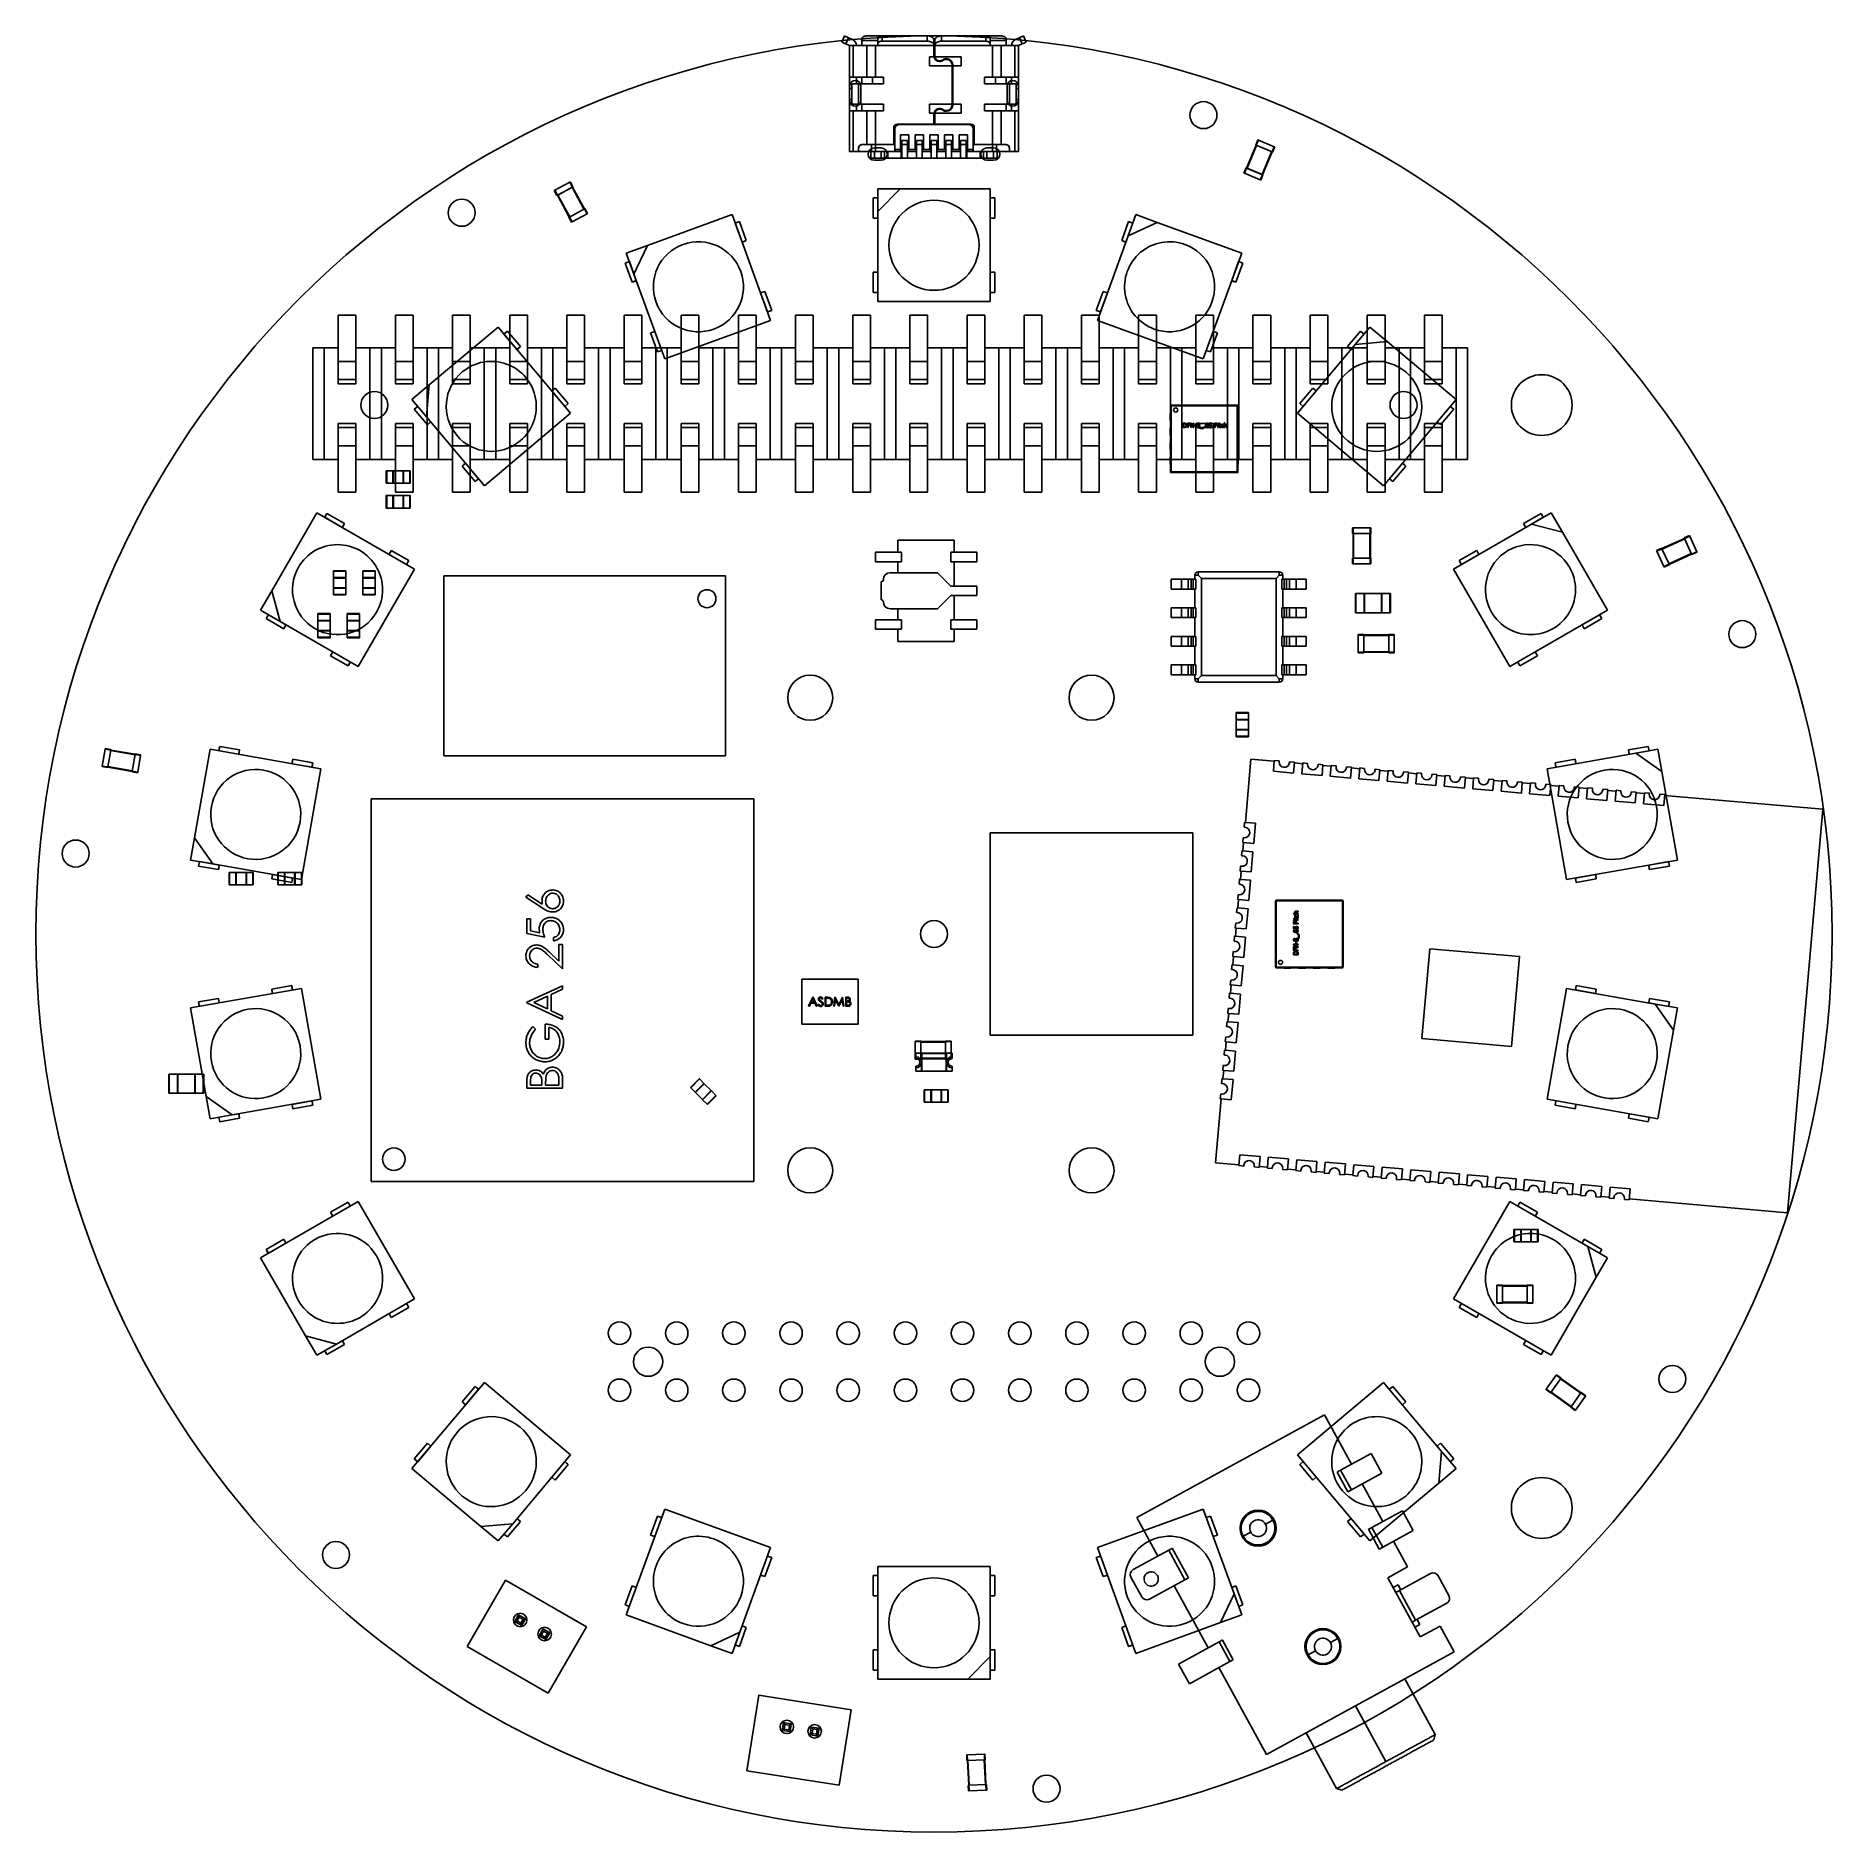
# Model space of a CAD drawing. Extents: x -39.9 to 39.9, y -39.9 to 39.9.
import ezdxf

# ---------------------------------------------------------------- set-up
doc = ezdxf.new("R2010")
doc.units = 0
doc.layers.get('0').update_dxf_attribs({"linetype": 'continuous'})

# ---------------------------------------------------------------- blocks, each defined once
blk = doc.blocks.new('PART__FEATURE008')
at = {"color": 0}
for p, q in [((15.175, 1.47), (15.175, -1.47)), ((18.145, 1.5), (15.205, 1.5)), ((18.145, 1.47), (15.205, 1.47)), ((15.205, 1.47), (15.205, -1.47)), ((15.545, 1.5), (15.545, 1.51)), ((15.855, 1.51), (15.545, 1.51)), ((15.855, 1.5), (15.855, 1.51)), ((15.967, 0.891), (15.967, 0.916)), ((15.967, 0.916), (16.042, 0.916)), ((16.176, 0.891), (15.967, 0.891)), ((16.034, 0.868), (16.062, 0.868)), ((16.062, 0.868), (16.062, 0.866)), ((16.063, 0.916), (16.176, 0.916)), ((16.078, 1.009), (16.176, 1.009)), ((16.176, 0.983), (16.09, 0.983)), ((16.139, 0.866), (16.139, 0.868)), ((16.139, 0.868), (16.167, 0.868)), ((16.176, 1.009), (16.176, 0.983)), ((16.176, 0.916), (16.176, 0.891)), ((16.195, 1.5), (16.195, 1.51)), ((16.505, 1.51), (16.195, 1.51)), ((16.505, 1.5), (16.505, 1.51)), ((16.845, 1.5), (16.845, 1.51)), ((17.155, 1.51), (16.845, 1.51)), ((17.155, 1.5), (17.155, 1.51)), ((17.495, 1.5), (17.495, 1.51)), ((17.805, 1.51), (17.495, 1.51)), ((17.805, 1.5), (17.805, 1.51)), ((18.145, -1.47), (18.145, 1.47)), ((18.175, -1.47), (18.175, 1.47)), ((18.175, -1.47), (18.175, 1.47)), ((15.974, 0.608), (15.974, 0.637)), ((15.974, 0.637), (16.001, 0.637)), ((15.974, 0.637), (15.974, 0.608)), ((16.001, 0.608), (15.974, 0.608)), ((15.974, 0.608), (16.001, 0.608)), ((15.975, 0.177), (16, 0.177)), ((15.976, 0.459), (15.976, 0.51)), ((16.176, 0.459), (15.976, 0.459)), ((15.976, 0.228), (15.976, 0.338)), ((15.976, 0.338), (15.999, 0.338)), ((16.079, 0.228), (15.976, 0.228)), ((15.982, 0.674), (15.982, 0.699)), ((15.982, 0.699), (16.026, 0.699)), ((16.026, 0.674), (15.982, 0.674)), ((15.999, 0.486), (15.999, 0.508)), ((16.078, 0.486), (15.999, 0.486)), ((15.999, 0.338), (15.999, 0.254)), ((15.999, 0.254), (16.052, 0.254)), ((16, 0.177), (16, 0.175)), ((16.001, 0.637), (16.001, 0.608)), ((16.001, 0.608), (16.001, 0.637)), ((16.026, 0.699), (16.026, 0.745)), ((16.026, 0.745), (16.046, 0.745)), ((16.026, 0.657), (16.026, 0.674)), ((16.046, 0.657), (16.026, 0.657)), ((16.026, 0.61), (16.026, 0.635)), ((16.026, 0.635), (16.176, 0.635)), ((16.176, 0.635), (16.026, 0.635)), ((16.176, 0.61), (16.026, 0.61)), ((16.026, 0.61), (16.176, 0.61)), ((16.046, 0.745), (16.046, 0.699)), ((16.046, 0.699), (16.118, 0.699)), ((16.13, 0.674), (16.046, 0.674)), ((16.046, 0.674), (16.046, 0.657)), ((16.078, 0.504), (16.078, 0.486)), ((16.101, 0.508), (16.101, 0.486)), ((16.101, 0.486), (16.176, 0.486)), ((16.137, -0.005), (16.137, 0.027)), ((16.137, 0.027), (16.176, 0.027)), ((16.14, 0.22), (16.14, 0.222)), ((16.169, 0.22), (16.14, 0.22)), ((16.152, 0.744), (16.152, 0.745)), ((16.152, 0.745), (16.174, 0.745)), ((16.176, 0.635), (16.176, 0.61)), ((16.176, 0.486), (16.176, 0.459)), ((16.176, 0.027), (16.176, -0.005)), ((15.976, -0.475), (15.976, -0.451)), ((15.976, -0.451), (16.176, -0.451)), ((16.176, -0.451), (15.976, -0.451)), ((15.976, -0.451), (15.976, -0.475)), ((15.976, -0.556), (16.134, -0.475)), ((16.134, -0.475), (15.976, -0.475)), ((16.134, -0.475), (15.976, -0.556)), ((15.976, -0.594), (15.976, -0.556)), ((15.976, -0.556), (15.976, -0.594)), ((16.176, -0.594), (15.976, -0.594)), ((15.976, -0.737), (15.976, -0.618)), ((15.976, -0.618), (15.999, -0.618)), ((15.976, -0.618), (15.976, -0.737)), ((16.176, -0.737), (15.976, -0.737)), ((15.999, -0.618), (15.999, -0.711)), ((15.999, -0.711), (16.056, -0.711)), ((16.176, -0.48), (16.003, -0.569)), ((16.003, -0.569), (16.176, -0.48)), ((16.003, -0.569), (16.176, -0.569)), ((16.176, -0.569), (16.003, -0.569)), ((16.056, -0.711), (16.056, -0.621)), ((16.056, -0.621), (16.079, -0.621)), ((16.056, -0.621), (16.056, -0.711)), ((16.076, -0.418), (16.076, -0.342)), ((16.076, -0.342), (16.1, -0.342)), ((16.076, -0.342), (16.076, -0.418)), ((16.1, -0.418), (16.076, -0.418)), ((16.079, -0.621), (16.079, -0.711)), ((16.079, -0.711), (16.176, -0.711)), ((16.176, -0.711), (16.079, -0.711)), ((16.1, -0.342), (16.1, -0.418)), ((16.176, -0.005), (16.137, -0.005)), ((16.176, -0.451), (16.176, -0.48)), ((16.176, -0.569), (16.176, -0.594)), ((16.176, -0.711), (16.176, -0.737)), ((16.199, -0.183), (16.199, -0.028)), ((16.199, -0.028), (16.216, -0.028)), ((16.199, -0.028), (16.199, -0.183)), ((16.216, -0.183), (16.199, -0.183)), ((16.216, -0.028), (16.216, -0.183)), ((15.205, -1.47), (18.145, -1.47)), ((15.205, -1.5), (18.145, -1.5)), ((15.545, -1.5), (15.545, -1.51)), ((15.545, -1.51), (15.855, -1.51)), ((15.855, -1.5), (15.855, -1.51)), ((15.976, -0.924), (15.976, -0.878)), ((16.176, -0.924), (15.976, -0.924)), ((15.999, -0.897), (15.999, -0.877)), ((16.153, -0.897), (15.999, -0.897)), ((16.153, -0.877), (16.153, -0.897)), ((16.176, -0.878), (16.176, -0.924)), ((16.195, -1.5), (16.195, -1.51)), ((16.195, -1.51), (16.505, -1.51)), ((16.505, -1.5), (16.505, -1.51)), ((16.845, -1.5), (16.845, -1.51)), ((16.845, -1.51), (17.155, -1.51)), ((17.155, -1.5), (17.155, -1.51)), ((17.495, -1.5), (17.495, -1.51)), ((17.495, -1.51), (17.805, -1.51)), ((17.805, -1.5), (17.805, -1.51))]:
    blk.add_line(p, q, dxfattribs=at)
for points in [[(15.205, 1.47), (15.175, 1.47)], [(15.205, 1.5), (15.205, 1.47)], [(16.021, 0.962), (16.045, 1.002), (16.078, 1.009)], [(16.078, 1.009), (16.032, 0.993), (16.021, 0.962)], [(16.042, 0.916), (16.021, 0.96), (16.021, 0.962)], [(16.021, 0.962), (16.041, 0.917), (16.042, 0.916)], [(16.022, 0.824), (16.034, 0.868)], [(16.034, 0.868), (16.022, 0.824)], [(16.043, 0.773), (16.022, 0.817), (16.022, 0.824)], [(16.022, 0.824), (16.038, 0.777), (16.043, 0.773)], [(16.051, 0.849), (16.044, 0.823)], [(16.044, 0.823), (16.051, 0.849)], [(16.044, 0.823), (16.071, 0.785), (16.101, 0.78)], [(16.101, 0.78), (16.055, 0.795), (16.044, 0.823)], [(16.057, 0.979), (16.045, 0.955)], [(16.045, 0.955), (16.057, 0.979)], [(16.045, 0.955), (16.063, 0.916)], [(16.063, 0.916), (16.045, 0.955)], [(16.062, 0.866), (16.051, 0.849)], [(16.051, 0.849), (16.062, 0.866)], [(16.09, 0.983), (16.057, 0.979)], [(16.101, 0.78), (16.147, 0.796), (16.157, 0.823)], [(16.157, 0.823), (16.131, 0.785), (16.101, 0.78)], [(16.157, 0.823), (16.139, 0.866)], [(16.139, 0.866), (16.157, 0.823)], [(16.179, 0.824), (16.164, 0.777), (16.16, 0.773)], [(16.16, 0.773), (16.179, 0.818), (16.179, 0.824)], [(16.167, 0.868), (16.175, 0.848)], [(16.175, 0.848), (16.167, 0.868)], [(16.175, 0.848), (16.179, 0.824)], [(16.179, 0.824), (16.175, 0.848)], [(16.845, 1.5), (16.845, 1.5)], [(17.495, 1.5), (17.495, 1.5)], [(18.145, 1.47), (18.145, 1.5)], [(18.175, 1.47), (18.145, 1.47)], [(15.972, 0.154), (15.975, 0.177)], [(15.975, 0.177), (15.972, 0.154)], [(16.004, 0.086), (15.976, 0.126), (15.972, 0.154)], [(15.972, 0.154), (15.985, 0.106), (16.004, 0.086)], [(15.976, 0.51), (15.986, 0.558), (15.988, 0.562)], [(15.988, 0.562), (15.976, 0.514), (15.976, 0.51)], [(15.988, 0.562), (16.03, 0.586), (16.036, 0.586)], [(16.036, 0.586), (15.992, 0.567), (15.988, 0.562)], [(16, 0.175), (15.995, 0.15)], [(15.995, 0.15), (16, 0.175)], [(15.995, 0.15), (16.016, 0.107), (16.062, 0.092)], [(16.062, 0.092), (16.015, 0.107), (15.995, 0.15)], [(15.999, 0.508), (16.006, 0.544)], [(16.088, 0.064), (16.038, 0.07), (16.004, 0.086)], [(16.004, 0.086), (16.05, 0.068), (16.088, 0.064)], [(16.006, 0.544), (16.037, 0.558)], [(16.006, 0.544), (16.037, 0.558)], [(16.036, 0.586), (16.08, 0.568)], [(16.037, 0.558), (16.066, 0.547)], [(16.037, 0.558), (16.066, 0.547)], [(16.101, 0.754), (16.053, 0.765), (16.043, 0.773)], [(16.043, 0.773), (16.088, 0.754), (16.101, 0.754)], [(16.048, 0.134), (16.06, 0.172)], [(16.06, 0.172), (16.048, 0.134)], [(16.062, 0.092), (16.048, 0.134)], [(16.048, 0.134), (16.062, 0.092)], [(16.051, 0.272), (16.064, 0.318)], [(16.064, 0.318), (16.051, 0.272)], [(16.052, 0.254), (16.051, 0.272)], [(16.051, 0.272), (16.052, 0.254)], [(16.06, 0.172), (16.103, 0.194), (16.111, 0.194)], [(16.111, 0.194), (16.065, 0.178), (16.06, 0.172)], [(16.064, 0.318), (16.107, 0.339), (16.112, 0.339)], [(16.112, 0.339), (16.067, 0.322), (16.064, 0.318)], [(16.066, 0.547), (16.078, 0.504)], [(16.07, 0.128), (16.077, 0.153)], [(16.081, 0.092), (16.07, 0.128)], [(16.081, 0.092), (16.07, 0.128)], [(16.083, 0.3), (16.074, 0.268)], [(16.074, 0.268), (16.083, 0.3)], [(16.074, 0.268), (16.079, 0.228)], [(16.079, 0.228), (16.074, 0.268)], [(16.077, 0.153), (16.112, 0.167)], [(16.08, 0.568), (16.1, 0.523), (16.101, 0.508)], [(16.094, 0.091), (16.081, 0.092)], [(16.112, 0.312), (16.083, 0.3)], [(16.162, 0.086), (16.117, 0.066), (16.088, 0.064)], [(16.147, 0.106), (16.1, 0.091), (16.094, 0.091)], [(16.147, 0.106), (16.1, 0.091), (16.094, 0.091)], [(16.16, 0.773), (16.114, 0.754), (16.101, 0.754)], [(16.111, 0.194), (16.157, 0.179), (16.161, 0.175)], [(16.161, 0.175), (16.116, 0.194), (16.111, 0.194)], [(16.112, 0.339), (16.158, 0.323), (16.16, 0.321)], [(16.16, 0.321), (16.115, 0.339), (16.112, 0.339)], [(16.145, 0.301), (16.112, 0.312)], [(16.112, 0.312), (16.145, 0.301)], [(16.112, 0.167), (16.155, 0.146), (16.158, 0.131)], [(16.118, 0.699), (16.147, 0.702)], [(16.147, 0.702), (16.118, 0.699)], [(16.179, 0.717), (16.154, 0.677), (16.13, 0.674)], [(16.14, 0.222), (16.151, 0.243)], [(16.151, 0.243), (16.14, 0.222)], [(16.157, 0.273), (16.145, 0.301)], [(16.145, 0.301), (16.157, 0.273)], [(16.147, 0.702), (16.157, 0.724)], [(16.157, 0.724), (16.147, 0.702)], [(16.158, 0.131), (16.147, 0.106)], [(16.158, 0.131), (16.147, 0.106)], [(16.151, 0.243), (16.157, 0.273)], [(16.157, 0.273), (16.151, 0.243)], [(16.157, 0.724), (16.152, 0.744)], [(16.152, 0.744), (16.157, 0.724)], [(16.16, 0.321), (16.18, 0.277), (16.18, 0.272)], [(16.161, 0.175), (16.18, 0.13)], [(16.18, 0.13), (16.161, 0.175)], [(16.18, 0.13), (16.162, 0.086)], [(16.162, 0.086), (16.18, 0.13)], [(16.18, 0.272), (16.17, 0.223), (16.169, 0.22)], [(16.169, 0.22), (16.18, 0.268), (16.18, 0.272)], [(16.174, 0.745), (16.179, 0.717)], [(16.179, 0.717), (16.174, 0.745)], [(15.971, -0.255), (15.987, -0.21), (16.022, -0.195)], [(16.022, -0.195), (15.98, -0.219), (15.971, -0.255)], [(16.024, -0.316), (15.982, -0.293), (15.971, -0.255)], [(15.971, -0.255), (15.988, -0.301), (16.024, -0.316)], [(15.991, -0.256), (16.02, -0.222), (16.022, -0.222)], [(15.991, -0.256), (16.02, -0.222), (16.022, -0.222)], [(16.021, -0.289), (15.991, -0.256), (15.991, -0.256)], [(15.992, -0.807), (16.029, -0.775), (16.076, -0.766)], [(16.011, -0.824), (16.051, -0.796), (16.075, -0.794)], [(16.011, -0.824), (16.051, -0.796), (16.075, -0.794)], [(16.05, -0.27), (16.021, -0.289)], [(16.05, -0.27), (16.021, -0.289)], [(16.022, -0.195), (16.065, -0.218), (16.07, -0.226)], [(16.07, -0.226), (16.031, -0.196), (16.022, -0.195)], [(16.022, -0.222), (16.062, -0.242)], [(16.022, -0.222), (16.062, -0.242)], [(16.068, -0.287), (16.03, -0.315), (16.024, -0.316)], [(16.024, -0.316), (16.065, -0.292), (16.068, -0.287)], [(16.062, -0.242), (16.05, -0.27)], [(16.062, -0.242), (16.05, -0.27)], [(16.12, -0.321), (16.077, -0.3), (16.068, -0.287)], [(16.07, -0.226), (16.104, -0.192), (16.12, -0.19)], [(16.12, -0.19), (16.078, -0.212), (16.07, -0.226)], [(16.075, -0.794), (16.123, -0.806), (16.139, -0.822)], [(16.075, -0.794), (16.123, -0.806), (16.139, -0.822)], [(16.076, -0.271), (16.088, -0.241)], [(16.118, -0.294), (16.076, -0.271), (16.076, -0.271)], [(16.076, -0.766), (16.124, -0.777), (16.16, -0.807)], [(16.16, -0.807), (16.122, -0.775), (16.076, -0.766)], [(16.088, -0.241), (16.122, -0.218)], [(16.088, -0.241), (16.098, -0.227)], [(16.16, -0.255), (16.132, -0.292), (16.118, -0.294)], [(16.16, -0.255), (16.132, -0.292), (16.118, -0.294)], [(16.12, -0.19), (16.164, -0.21), (16.18, -0.255)], [(16.18, -0.255), (16.163, -0.21), (16.12, -0.19)], [(16.163, -0.303), (16.12, -0.321)], [(16.122, -0.218), (16.159, -0.245), (16.16, -0.255)], [(16.122, -0.218), (16.159, -0.245), (16.16, -0.255)], [(16.18, -0.255), (16.165, -0.302), (16.163, -0.303)], [(16.163, -0.303), (16.18, -0.258), (16.18, -0.255)], [(15.175, -1.47), (15.205, -1.47)], [(15.205, -1.47), (15.205, -1.5)], [(15.976, -0.878), (15.981, -0.829), (15.992, -0.807)], [(15.992, -0.807), (15.977, -0.854), (15.976, -0.878)], [(15.999, -0.877), (16.008, -0.828), (16.011, -0.824)], [(16.139, -0.822), (16.152, -0.869), (16.153, -0.877)], [(16.16, -0.807), (16.175, -0.854), (16.176, -0.878)], [(16.176, -0.878), (16.17, -0.828), (16.16, -0.807)], [(18.145, -1.47), (18.175, -1.47)], [(18.145, -1.5), (18.145, -1.47)]]:
    blk.add_lwpolyline(points, dxfattribs=at)
for centre, radius, start, end in [((15.205, 1.47), 0.03, 90, 180), ((18.145, 1.47), 0.03, 0, 90), ((15.205, -1.47), 0.03, -180, -90), ((15.394, -1.262), 0.0914, 90, -90), ((15.394, -1.262), 0.0914, 90, -90), ((15.394, -1.262), 0.0914, -90, 90), ((18.145, -1.47), 0.03, -90, 0)]:
    blk.add_arc(centre, radius, start, end, dxfattribs=at)
blk = doc.blocks.new('PART__FEATURE047')
at = {"color": 0}
for p, q in [((18.725, 15.125), (18.725, 14.275)), ((18.725, 15.125), (18.725, 14.275)), ((19.105, 15.125), (18.745, 15.125)), ((18.745, 15.125), (18.745, 14.275)), ((19.105, 15.125), (19.105, 14.275)), ((19.875, 15.125), (19.125, 15.125)), ((19.125, 15.125), (19.125, 14.275)), ((19.125, 15.125), (19.125, 14.275)), ((19.875, 15.125), (19.875, 14.275)), ((20.255, 15.125), (19.895, 15.125)), ((19.895, 15.125), (19.895, 14.275)), ((20.255, 15.125), (20.255, 14.275)), ((20.275, 15.125), (20.275, 14.275)), ((19.105, 14.275), (18.745, 14.275)), ((19.875, 14.275), (19.125, 14.275)), ((20.255, 14.275), (19.895, 14.275))]:
    blk.add_line(p, q, dxfattribs=at)
for points in [[(18.725, 15.125), (18.745, 15.125)], [(19.125, 15.125), (19.105, 15.125)], [(19.875, 15.125), (19.895, 15.125)], [(20.275, 15.125), (20.255, 15.125)], [(18.725, 14.275), (18.745, 14.275)], [(19.125, 14.275), (19.105, 14.275)], [(19.875, 14.275), (19.895, 14.275)], [(20.275, 14.275), (20.255, 14.275)]]:
    blk.add_lwpolyline(points, dxfattribs=at)
blk = doc.blocks.new('PART__FEATURE016')
at = {"color": 0}
for p, q in [((-3.978, 39.9), (-4.1, 39.626)), ((-3, 39.9), (-2.3, 39.9)), ((-0.3, 39.9), (-2.3, 39.9)), ((-2.3, 39.9), (-2.3, 39.666)), ((-0.3, 39.9), (0.33, 39.9)), ((-0.3, 39.9), (-0.3, 39.666)), ((2.3, 39.9), (0.33, 39.9)), ((0.33, 39.666), (0.33, 39.9)), ((2.3, 39.9), (3, 39.9)), ((2.3, 39.666), (2.3, 39.9)), ((3.978, 39.9), (4.1, 39.626)), ((4.1, 39.626), (3.978, 39.9)), ((-3.917, 39.545), (-3.795, 39.819)), ((-3.75, 39.47), (-3.917, 39.545)), ((-3.795, 39.819), (-3.625, 39.743)), ((-3.75, 38.07), (-3.75, 39.47)), ((-3.45, 39.47), (-3.589, 39.47)), ((-3.589, 39.47), (-2.985, 39.47)), ((-3.589, 38.07), (-3.589, 39.47)), ((-3.45, 39.473), (-3.45, 39.47)), ((-3.2, 39.775), (-3.2, 39.703)), ((-2.5, 39.703), (-3.2, 39.703)), ((-3.2, 39.472), (-3.2, 39.47)), ((-2.5, 39.472), (-3.2, 39.472)), ((-2.985, 38.07), (-2.985, 39.47)), ((-2.5, 39.47), (-2.596, 39.47)), ((-2.596, 39.47), (-2.596, 38.07)), ((-2.5, 39.775), (-2.5, 39.541)), ((-2.5, 39.541), (-2.5, 39.47)), ((0, 39.47), (-2.5, 39.47)), ((-0.3, 39.666), (-2.3, 39.666)), ((0, 39.478), (0, 39.713)), ((0.03, 39.703), (0, 39.703)), ((0, 39.47), (0, 39.478)), ((0.03, 39.472), (0, 39.472)), ((0, 39.011), (0, 39.47)), ((0.03, 39.713), (0.03, 39.478)), ((0.03, 39.478), (0.03, 39.47)), ((2.5, 39.47), (0.03, 39.47)), ((0.03, 39.47), (0.03, 39.011)), ((2.3, 39.666), (0.33, 39.666)), ((2.5, 39.775), (2.5, 39.541)), ((3.2, 39.703), (2.5, 39.703)), ((2.5, 39.47), (2.5, 39.541)), ((3.2, 39.472), (2.5, 39.472)), ((2.596, 39.47), (2.5, 39.47)), ((2.596, 38.07), (2.596, 39.47)), ((2.985, 39.47), (3.589, 39.47)), ((2.985, 39.47), (2.985, 38.07)), ((3.2, 39.703), (3.2, 39.775)), ((3.2, 39.47), (3.2, 39.472)), ((3.45, 39.47), (3.45, 39.473)), ((3.589, 39.47), (3.589, 38.07)), ((3.625, 39.743), (3.795, 39.819)), ((3.917, 39.545), (3.75, 39.47)), ((3.75, 39.47), (3.75, 38.07)), ((3.917, 39.545), (3.795, 39.819)), ((-0.2, 38.57), (-0.2, 38.97)), ((-0.2, 38.97), (0.003, 38.97)), ((0.8, 38.57), (-0.2, 38.57)), ((0.034, 38.97), (1.2, 38.97)), ((0.37, 38.827), (0.398, 38.845)), ((0.414, 38.82), (0.386, 38.801)), ((0.793, 38.67), (0.823, 38.67)), ((0.793, 38.67), (0.823, 38.67)), ((0.8, 38.57), (0.8, 38.61)), ((0.8, 36.87), (0.8, 38.57)), ((0.83, 38.61), (0.83, 38.57)), ((1.2, 38.57), (0.83, 38.57)), ((0.83, 38.57), (0.83, 36.87)), ((1.2, 38.97), (1.2, 38.57)), ((-3.75, 37.57), (-3.75, 38.07)), ((-3.75, 37.07), (-3.75, 37.57)), ((-3.65, 37.57), (-3.75, 37.57)), ((-3.65, 37.77), (-3.35, 37.77)), ((-3.65, 37.77), (-3.65, 36.87)), ((-3.589, 38.07), (-2.985, 38.07)), ((-3.35, 37.77), (-3.35, 36.87)), ((-2.25, 37.77), (-3.25, 37.77)), ((-3.25, 37.77), (-3.25, 36.87)), ((-3.2, 38.07), (-3.2, 37.77)), ((-2.725, 37.77), (-2.725, 38.07)), ((-2.25, 38.07), (-2.596, 38.07)), ((-2.25, 38.07), (-2.25, 37.77)), ((2.25, 38.07), (2.596, 38.07)), ((2.25, 37.77), (2.25, 38.07)), ((3.25, 37.77), (2.25, 37.77)), ((2.725, 38.07), (2.725, 37.77)), ((2.985, 38.07), (3.589, 38.07)), ((3.2, 37.77), (3.2, 38.07)), ((3.25, 36.87), (3.25, 37.77)), ((3.35, 37.77), (3.65, 37.77)), ((3.35, 37.77), (3.35, 36.87)), ((3.45, 38.07), (3.589, 38.07)), ((3.65, 37.77), (3.65, 36.87)), ((3.65, 37.57), (3.75, 37.57)), ((3.75, 38.07), (3.75, 37.07)), ((3.75, 37.57), (3.75, 37.07)), ((-3.75, 36.57), (-3.75, 37.07)), ((-3.75, 37.07), (-3.65, 37.07)), ((-3.65, 36.87), (-3.35, 36.87)), ((-3.25, 36.87), (-2.25, 36.87)), ((-3.2, 36.87), (-3.2, 36.57)), ((-2.25, 36.87), (-2.25, 36.57)), ((-0.2, 36.47), (-0.2, 36.87)), ((-0.2, 36.87), (0.8, 36.87)), ((0.775, 36.721), (0.775, 36.664)), ((0.8, 36.83), (0.8, 36.87)), ((0.83, 36.87), (1.2, 36.87)), ((0.83, 36.87), (0.83, 36.83)), ((1.2, 36.87), (1.2, 36.47)), ((2.25, 36.57), (2.25, 36.87)), ((2.25, 36.87), (3.25, 36.87)), ((3.2, 36.57), (3.2, 36.87)), ((3.35, 36.87), (3.65, 36.87)), ((3.65, 37.07), (3.75, 37.07)), ((-3.75, 34.77), (-3.75, 36.57)), ((-3.589, 36.57), (-2.985, 36.57)), ((-3.589, 34.77), (-3.589, 36.57)), ((-2.985, 35.07), (-2.985, 36.57)), ((-2.596, 36.57), (-2.25, 36.57)), ((-2.596, 36.57), (-2.596, 35.07)), ((-1.694, 35.97), (-1.535, 35.97)), ((-1.64, 35.98), (0, 35.98)), ((-1.535, 35.97), (1.535, 35.97)), ((-1.525, 35.97), (-1.525, 35.98)), ((-1.525, 35.97), (-1.485, 35.97)), ((-1.485, 35.98), (-1.485, 35.97)), ((-1.425, 35.98), (-1.425, 35.97)), ((-1.425, 35.98), (-1.425, 35.97)), ((-1.425, 35.97), (-1.175, 35.97)), ((-1.175, 35.98), (-1.175, 35.97)), ((-1.115, 35.98), (-1.115, 35.97)), ((-1.115, 35.97), (-0.835, 35.97)), ((-0.835, 35.98), (-0.835, 35.97)), ((-0.775, 35.98), (-0.775, 35.97)), ((-0.775, 35.97), (-0.525, 35.97)), ((-0.525, 35.98), (-0.525, 35.97)), ((-0.465, 35.98), (-0.465, 35.97)), ((-0.465, 35.98), (-0.465, 35.97)), ((-0.465, 35.97), (-0.4, 35.97)), ((0.003, 36.47), (-0.2, 36.47)), ((-0.185, 35.98), (-0.185, 35.97)), ((-0.125, 35.98), (-0.125, 35.97)), ((0, 35.98), (0, 36.43)), ((0.03, 36.43), (0.03, 35.98)), ((0.03, 35.98), (1.64, 35.98)), ((1.2, 36.47), (0.034, 36.47)), ((0.125, 36.646), (0.125, 36.611)), ((0.125, 35.98), (0.125, 35.97)), ((0.185, 36.671), (0.185, 36.64)), ((0.185, 36.671), (0.185, 36.64)), ((0.185, 35.98), (0.185, 35.97)), ((0.185, 35.98), (0.185, 35.97)), ((0.389, 36.601), (0.376, 36.61)), ((0.393, 36.635), (0.407, 36.625)), ((0.4, 35.97), (0.465, 35.97)), ((0.465, 36.595), (0.465, 36.563)), ((0.465, 35.98), (0.465, 35.97)), ((0.525, 36.581), (0.525, 36.551)), ((0.525, 35.98), (0.525, 35.97)), ((0.525, 35.97), (0.775, 35.97)), ((0.775, 35.98), (0.775, 35.97)), ((0.835, 35.98), (0.835, 35.97)), ((0.835, 35.98), (0.835, 35.97)), ((0.835, 35.97), (1.115, 35.97)), ((1.115, 35.98), (1.115, 35.97)), ((1.175, 35.98), (1.175, 35.97)), ((1.175, 35.98), (1.175, 35.97)), ((1.175, 35.97), (1.425, 35.97)), ((1.425, 35.98), (1.425, 35.97)), ((1.485, 35.98), (1.485, 35.97)), ((1.485, 35.97), (1.525, 35.97)), ((1.525, 35.98), (1.525, 35.97)), ((1.535, 35.97), (1.694, 35.97)), ((2.596, 36.57), (2.25, 36.57)), ((2.596, 35.07), (2.596, 36.57)), ((3.589, 36.57), (2.985, 36.57)), ((2.985, 36.57), (2.985, 35.07)), ((3.589, 36.57), (3.589, 34.77)), ((3.75, 36.57), (3.75, 34.77)), ((-1.79, 35.07), (-1.79, 35.83)), ((-1.735, 35.77), (-1.735, 34.85)), ((-1.485, 35.5), (-1.485, 34.85)), ((-1.485, 35.5), (-1.115, 35.5)), ((-1.425, 35.257), (-1.425, 35.07)), ((-1.175, 35.257), (-1.425, 35.257)), ((-1.115, 35.5), (-1.115, 34.85)), ((-0.835, 35.5), (-0.835, 34.85)), ((-0.835, 35.5), (-0.465, 35.5)), ((-0.525, 35.257), (-0.775, 35.257)), ((-0.465, 35.5), (-0.465, 34.85)), ((-0.465, 35.5), (-0.465, 34.85)), ((-0.185, 35.5), (-0.185, 34.85)), ((-0.185, 35.5), (0.185, 35.5)), ((0.125, 35.257), (-0.125, 35.257)), ((0.185, 35.5), (0.185, 34.85)), ((0.185, 35.5), (0.185, 34.85)), ((0.465, 35.5), (0.465, 34.85)), ((0.465, 35.5), (0.835, 35.5)), ((0.775, 35.257), (0.525, 35.257)), ((0.835, 35.5), (0.835, 34.85)), ((0.835, 35.5), (0.835, 34.85)), ((1.115, 35.5), (1.115, 34.85)), ((1.115, 35.5), (1.485, 35.5)), ((1.175, 35.257), (1.175, 35.07)), ((1.425, 35.257), (1.175, 35.257)), ((1.485, 35.5), (1.485, 34.85)), ((1.735, 34.85), (1.735, 35.77)), ((1.79, 35.83), (1.79, 35.07)), ((-3.589, 34.77), (-3.35, 34.77)), ((-3.35, 34.77), (-3.35, 34.92)), ((-3.35, 34.77), (-2.8, 34.77)), ((-3.2, 35.07), (-2.985, 35.07)), ((-2.773, 35.07), (-2.985, 35.07)), ((-2.8, 34.47), (-2.8, 34.77)), ((-2.773, 34.77), (-2.773, 35.07)), ((-2.35, 34.77), (-2.65, 34.77)), ((-2.65, 34.47), (-2.65, 34.77)), ((-2.35, 34.47), (-2.65, 34.47)), ((-2.596, 35.07), (-1.79, 35.07)), ((-2.596, 34.77), (-2.596, 35.07)), ((-2.35, 34.47), (-2.35, 34.77)), ((-2.2, 34.47), (-2.2, 34.77)), ((-2.2, 34.77), (-1.735, 34.77)), ((-2.05, 34.77), (-2.05, 34.47)), ((-1.46, 34.47), (-2.05, 34.47)), ((-1.485, 34.85), (-1.735, 34.85)), ((-1.735, 34.77), (-1.735, 34.85)), ((-1.46, 34.77), (-1.735, 34.77)), ((-1.73, 34.85), (-1.73, 34.77)), ((-1.5, 34.85), (-1.5, 34.77)), ((-1.485, 35), (-1.425, 35)), ((-1.485, 34.85), (-1.485, 35)), ((-1.425, 34.85), (-1.485, 34.85)), ((-1.46, 34.47), (-1.46, 34.77)), ((-1.425, 35.07), (-1.425, 34.47)), ((-1.425, 35.07), (-1.175, 35.07)), ((-1.175, 34.47), (-1.425, 34.47)), ((1.26, 34.47), (-1.26, 34.47)), ((1.2, 34.47), (-1.2, 34.47)), ((-1.175, 35.07), (-1.175, 34.47)), ((-1.175, 35), (-1.115, 35)), ((-1.115, 34.85), (-1.175, 34.85)), ((-0.775, 34.77), (-1.175, 34.77)), ((-1.115, 35), (-1.115, 34.85)), ((-0.835, 34.85), (-1.115, 34.85)), ((-0.835, 35), (-0.775, 35)), ((-0.835, 34.85), (-0.835, 35)), ((-0.775, 34.85), (-0.835, 34.85)), ((-0.775, 35.07), (-0.775, 34.47)), ((-0.775, 35.07), (-0.525, 35.07)), ((-0.525, 34.47), (-0.775, 34.47)), ((-0.525, 35.07), (-0.525, 34.47)), ((-0.525, 35), (-0.465, 35)), ((-0.465, 34.85), (-0.525, 34.85)), ((-0.125, 34.77), (-0.525, 34.77)), ((-0.185, 34.85), (-0.465, 34.85)), ((-0.185, 35), (-0.125, 35)), ((-0.185, 34.85), (-0.185, 35)), ((-0.125, 34.85), (-0.185, 34.85)), ((-0.125, 35.07), (-0.125, 34.47)), ((-0.125, 35.07), (0.125, 35.07)), ((0.125, 34.47), (-0.125, 34.47)), ((0.125, 35), (0.125, 35.07)), ((0.125, 35.07), (0.125, 34.47)), ((0.125, 35), (0.185, 35)), ((0.185, 34.85), (0.125, 34.85)), ((0.525, 34.77), (0.125, 34.77)), ((0.465, 34.85), (0.185, 34.85)), ((0.465, 35), (0.525, 35)), ((0.465, 34.85), (0.465, 35)), ((0.525, 34.85), (0.465, 34.85)), ((0.525, 35.07), (0.525, 34.47)), ((0.525, 35.07), (0.775, 35.07)), ((0.775, 34.47), (0.525, 34.47)), ((0.775, 35.07), (0.775, 34.47)), ((0.775, 35), (0.835, 35)), ((0.835, 34.85), (0.775, 34.85)), ((1.175, 34.77), (0.775, 34.77)), ((1.115, 34.85), (0.835, 34.85)), ((1.115, 35), (1.175, 35)), ((1.115, 34.85), (1.115, 35)), ((1.175, 34.85), (1.115, 34.85)), ((1.175, 35.07), (1.175, 34.47)), ((1.175, 35.07), (1.425, 35.07)), ((1.425, 34.47), (1.175, 34.47)), ((1.425, 35.07), (1.425, 34.47)), ((1.425, 35), (1.485, 35)), ((1.485, 34.85), (1.425, 34.85)), ((1.735, 34.77), (1.46, 34.77)), ((1.46, 34.77), (1.46, 34.47)), ((2.05, 34.47), (1.46, 34.47)), ((1.485, 35), (1.485, 34.85)), ((1.735, 34.85), (1.485, 34.85)), ((1.5, 34.77), (1.5, 34.85)), ((1.73, 34.77), (1.73, 34.85)), ((1.735, 34.85), (1.735, 34.77)), ((1.735, 34.77), (2.2, 34.77)), ((1.79, 35.07), (2.596, 35.07)), ((2.05, 34.47), (2.05, 34.77)), ((2.2, 34.77), (2.2, 34.47)), ((2.2, 34.47), (2.2, 34.77)), ((2.65, 34.77), (2.35, 34.77)), ((2.35, 34.47), (2.35, 34.77)), ((2.65, 34.47), (2.35, 34.47)), ((2.596, 35.07), (2.596, 34.77)), ((2.65, 34.47), (2.65, 34.77)), ((2.985, 35.07), (2.773, 35.07)), ((2.773, 35.07), (2.773, 34.77)), ((2.8, 34.77), (3.35, 34.77)), ((2.8, 34.77), (2.8, 34.47)), ((2.8, 34.47), (2.8, 34.77)), ((2.985, 35.07), (3.2, 35.07)), ((3.35, 34.92), (3.35, 34.77)), ((3.35, 34.77), (3.589, 34.77))]:
    blk.add_line(p, q, dxfattribs=at)
for points in [[(-3.978, 39.9), (-3.932, 39.88), (-3.887, 39.859), (-3.841, 39.839), (-3.795, 39.819)], [(-3, 39.9), (-3.05, 39.896), (-3.098, 39.884), (-3.143, 39.862), (-3.18, 39.829), (-3.2, 39.784), (-3.2, 39.775)], [(-2.5, 39.775), (-2.485, 39.822), (-2.45, 39.858), (-2.406, 39.881), (-2.358, 39.895), (-2.308, 39.9), (-2.3, 39.9)], [(-0.3, 39.9), (-0.25, 39.897), (-0.201, 39.889), (-0.153, 39.876), (-0.107, 39.856), (-0.065, 39.829), (-0.03, 39.794), (-0.006, 39.75), (0, 39.713)], [(0.03, 39.713), (0.04, 39.761), (0.067, 39.803), (0.105, 39.836), (0.148, 39.862), (0.194, 39.88), (0.243, 39.892), (0.292, 39.899), (0.33, 39.9)], [(2.3, 39.9), (2.35, 39.896), (2.398, 39.884), (2.443, 39.862), (2.48, 39.829), (2.5, 39.784), (2.5, 39.775)], [(3.2, 39.775), (3.185, 39.822), (3.15, 39.858), (3.106, 39.881), (3.058, 39.895), (3.008, 39.9), (3, 39.9)], [(3.795, 39.819), (3.841, 39.839), (3.887, 39.859), (3.932, 39.88), (3.978, 39.9)], [(-3.917, 39.545), (-3.963, 39.565), (-4.009, 39.585), (-4.054, 39.606), (-4.1, 39.626)], [(-3.75, 39.47), (-3.7, 39.47), (-3.65, 39.47), (-3.6, 39.47), (-3.589, 39.47)], [(-3.45, 39.47), (-3.4, 39.47), (-3.35, 39.47), (-3.3, 39.47), (-3.25, 39.47), (-3.2, 39.47)], [(-3.377, 39.47), (-3.427, 39.47), (-3.45, 39.47)], [(-3.2, 39.703), (-3.2, 39.653), (-3.2, 39.603), (-3.2, 39.553), (-3.2, 39.503), (-3.2, 39.472)], [(-2.596, 39.47), (-2.646, 39.47), (-2.696, 39.47), (-2.746, 39.47), (-2.796, 39.47), (-2.846, 39.47), (-2.896, 39.47), (-2.946, 39.47), (-2.985, 39.47)], [(-2.5, 39.541), (-2.485, 39.588), (-2.45, 39.623), (-2.406, 39.646), (-2.358, 39.66), (-2.308, 39.665), (-2.3, 39.666)], [(0, 39.478), (-0.01, 39.527), (-0.037, 39.569), (-0.075, 39.602), (-0.118, 39.627), (-0.164, 39.645), (-0.213, 39.657), (-0.262, 39.664), (-0.3, 39.666)], [(0.33, 39.666), (0.28, 39.663), (0.231, 39.655), (0.183, 39.641), (0.137, 39.622), (0.095, 39.595), (0.06, 39.559), (0.036, 39.515), (0.03, 39.478)], [(2.3, 39.666), (2.35, 39.662), (2.398, 39.649), (2.443, 39.628), (2.48, 39.595), (2.5, 39.549), (2.5, 39.541)], [(2.985, 39.47), (2.935, 39.47), (2.885, 39.47), (2.835, 39.47), (2.785, 39.47), (2.735, 39.47), (2.685, 39.47), (2.635, 39.47), (2.596, 39.47)], [(3.2, 39.703), (3.2, 39.653), (3.2, 39.603), (3.2, 39.553), (3.2, 39.503), (3.2, 39.472)], [(3.75, 39.47), (3.7, 39.47), (3.65, 39.47), (3.6, 39.47), (3.589, 39.47)], [(4.1, 39.626), (4.054, 39.606), (4.009, 39.585), (3.963, 39.565), (3.917, 39.545)], [(-3.75, 37.57), (-3.75, 37.62), (-3.75, 37.67), (-3.75, 37.72), (-3.75, 37.77), (-3.75, 37.82), (-3.75, 37.87), (-3.75, 37.92), (-3.75, 37.97), (-3.75, 38.02), (-3.75, 38.07)], [(-3.75, 38.07), (-3.75, 38.07)], [(-3.75, 38.07), (-3.7, 38.07), (-3.65, 38.07), (-3.6, 38.07), (-3.589, 38.07)], [(-3.45, 38.07), (-3.45, 38.07)], [(-3.45, 38.07), (-3.45, 38.02), (-3.45, 37.97), (-3.45, 37.92), (-3.45, 37.87), (-3.45, 37.82), (-3.45, 37.77)], [(-3.35, 37.77), (-3.3, 37.77), (-3.25, 37.77)], [(-2.596, 38.07), (-2.646, 38.07), (-2.696, 38.07), (-2.746, 38.07), (-2.796, 38.07), (-2.846, 38.07), (-2.896, 38.07), (-2.946, 38.07), (-2.985, 38.07)], [(2.596, 38.07), (2.646, 38.07), (2.696, 38.07), (2.746, 38.07), (2.796, 38.07), (2.846, 38.07), (2.896, 38.07), (2.946, 38.07), (2.985, 38.07)], [(3.25, 37.77), (3.3, 37.77), (3.35, 37.77)], [(3.65, 37.77), (3.6, 37.77), (3.55, 37.77), (3.5, 37.77), (3.45, 37.77), (3.4, 37.77), (3.35, 37.77)], [(3.45, 38.07), (3.4, 38.07), (3.377, 38.07)], [(3.45, 37.77), (3.45, 37.82), (3.45, 37.87), (3.45, 37.92), (3.45, 37.97), (3.45, 38.02), (3.45, 38.07)], [(3.45, 38.07), (3.45, 38.07)], [(3.589, 38.07), (3.639, 38.07), (3.689, 38.07), (3.739, 38.07), (3.75, 38.07)], [(3.75, 38.07), (3.75, 38.02), (3.75, 37.97), (3.75, 37.92), (3.75, 37.87), (3.75, 37.82), (3.75, 37.77), (3.75, 37.72), (3.75, 37.67), (3.75, 37.62), (3.75, 37.57)], [(3.75, 38.07), (3.75, 38.07)], [(-3.75, 36.57), (-3.75, 36.62), (-3.75, 36.67), (-3.75, 36.72), (-3.75, 36.77), (-3.75, 36.82), (-3.75, 36.87), (-3.75, 36.92), (-3.75, 36.97), (-3.75, 37.02), (-3.75, 37.07)], [(-3.35, 36.87), (-3.4, 36.87), (-3.45, 36.87), (-3.5, 36.87), (-3.55, 36.87), (-3.6, 36.87), (-3.65, 36.87)], [(-3.45, 36.87), (-3.45, 36.82), (-3.45, 36.77), (-3.45, 36.72), (-3.45, 36.67), (-3.45, 36.62), (-3.45, 36.57)], [(-3.35, 36.87), (-3.3, 36.87), (-3.25, 36.87)], [(3.35, 36.87), (3.3, 36.87), (3.25, 36.87)], [(3.65, 36.87), (3.6, 36.87), (3.55, 36.87), (3.5, 36.87), (3.45, 36.87), (3.4, 36.87), (3.35, 36.87)], [(3.45, 36.57), (3.45, 36.62), (3.45, 36.67), (3.45, 36.72), (3.45, 36.77), (3.45, 36.82), (3.45, 36.87)], [(3.75, 37.07), (3.75, 37.02), (3.75, 36.97), (3.75, 36.92), (3.75, 36.87), (3.75, 36.82), (3.75, 36.77), (3.75, 36.72), (3.75, 36.67), (3.75, 36.62), (3.75, 36.57)], [(-3.75, 36.57), (-3.75, 36.57)], [(-3.589, 36.57), (-3.639, 36.57), (-3.689, 36.57), (-3.739, 36.57), (-3.75, 36.57)], [(-3.45, 36.57), (-3.45, 36.57)], [(-2.596, 36.57), (-2.646, 36.57), (-2.696, 36.57), (-2.746, 36.57), (-2.796, 36.57), (-2.846, 36.57), (-2.896, 36.57), (-2.946, 36.57), (-2.985, 36.57)], [(1.525, 35.97), (1.535, 35.97)], [(2.985, 36.57), (2.935, 36.57), (2.885, 36.57), (2.835, 36.57), (2.785, 36.57), (2.735, 36.57), (2.685, 36.57), (2.635, 36.57), (2.596, 36.57)], [(3.45, 36.57), (3.45, 36.57)], [(3.75, 36.57), (3.7, 36.57), (3.65, 36.57), (3.6, 36.57), (3.589, 36.57)], [(3.75, 36.57), (3.75, 36.57)], [(-1.425, 35.257), (-1.425, 35.207), (-1.425, 35.157), (-1.425, 35.107), (-1.425, 35.07)], [(-1.175, 35.257), (-1.175, 35.207), (-1.175, 35.157), (-1.175, 35.107), (-1.175, 35.07)], [(-0.775, 35.257), (-0.775, 35.207), (-0.775, 35.157), (-0.775, 35.107), (-0.775, 35.07)], [(-0.525, 35.257), (-0.525, 35.207), (-0.525, 35.157), (-0.525, 35.107), (-0.525, 35.07)], [(-0.125, 35.257), (-0.125, 35.207), (-0.125, 35.157), (-0.125, 35.107), (-0.125, 35.07)], [(0.125, 35.257), (0.125, 35.207), (0.125, 35.157), (0.125, 35.107), (0.125, 35.07)], [(0.525, 35.257), (0.525, 35.207), (0.525, 35.157), (0.525, 35.107), (0.525, 35.07)], [(0.775, 35.257), (0.775, 35.207), (0.775, 35.157), (0.775, 35.107), (0.775, 35.07)], [(1.175, 35.257), (1.175, 35.207), (1.175, 35.157), (1.175, 35.107), (1.175, 35.07)], [(1.425, 35.257), (1.425, 35.207), (1.425, 35.157), (1.425, 35.107), (1.425, 35.07)], [(-3.75, 34.77), (-3.7, 34.77), (-3.65, 34.77), (-3.6, 34.77), (-3.589, 34.77)], [(-3.2, 35.07), (-3.249, 35.062), (-3.293, 35.038), (-3.326, 35.001), (-3.346, 34.955), (-3.35, 34.92)], [(-3.35, 34.92), (-3.342, 34.969), (-3.318, 35.013), (-3.281, 35.046), (-3.235, 35.066), (-3.2, 35.07)], [(-2.985, 35.07), (-2.935, 35.07), (-2.885, 35.07), (-2.835, 35.07), (-2.785, 35.07), (-2.735, 35.07), (-2.685, 35.07), (-2.635, 35.07), (-2.596, 35.07)], [(-2.65, 34.77), (-2.7, 34.77), (-2.75, 34.77), (-2.8, 34.77)], [(-2.65, 34.47), (-2.7, 34.47), (-2.75, 34.47), (-2.8, 34.47)], [(-2.596, 35.07), (-2.646, 35.07), (-2.696, 35.07), (-2.746, 35.07), (-2.773, 35.07)], [(-2.65, 34.47), (-2.6, 34.47), (-2.55, 34.47), (-2.5, 34.47), (-2.45, 34.47), (-2.4, 34.47), (-2.35, 34.47)], [(-2.2, 34.77), (-2.25, 34.77), (-2.3, 34.77), (-2.35, 34.77)], [(-2.2, 34.47), (-2.25, 34.47), (-2.3, 34.47), (-2.35, 34.47)], [(-2.05, 34.47), (-2.1, 34.47), (-2.15, 34.47), (-2.2, 34.47)], [(-1.425, 34.77), (-1.46, 34.77)], [(-1.26, 34.47), (-1.31, 34.47), (-1.36, 34.47), (-1.41, 34.47), (-1.46, 34.47)], [(1.46, 34.47), (1.41, 34.47), (1.36, 34.47), (1.31, 34.47), (1.26, 34.47)], [(1.46, 34.77), (1.425, 34.77)], [(2.2, 34.47), (2.15, 34.47), (2.1, 34.47), (2.05, 34.47)], [(2.35, 34.77), (2.3, 34.77), (2.25, 34.77), (2.2, 34.77)], [(2.35, 34.47), (2.3, 34.47), (2.25, 34.47), (2.2, 34.47)], [(2.35, 34.47), (2.4, 34.47), (2.45, 34.47), (2.5, 34.47), (2.55, 34.47), (2.6, 34.47), (2.65, 34.47)], [(2.773, 35.07), (2.723, 35.07), (2.673, 35.07), (2.623, 35.07), (2.596, 35.07)], [(2.596, 35.07), (2.646, 35.07), (2.696, 35.07), (2.746, 35.07), (2.796, 35.07), (2.846, 35.07), (2.896, 35.07), (2.946, 35.07), (2.985, 35.07)], [(2.8, 34.77), (2.75, 34.77), (2.7, 34.77), (2.65, 34.77)], [(2.8, 34.47), (2.75, 34.47), (2.7, 34.47), (2.65, 34.47)], [(3.35, 34.92), (3.342, 34.969), (3.318, 35.013), (3.281, 35.046), (3.235, 35.066), (3.2, 35.07)], [(3.2, 35.07), (3.249, 35.062), (3.293, 35.038), (3.326, 35.001), (3.346, 34.955), (3.35, 34.92)], [(3.589, 34.77), (3.639, 34.77), (3.689, 34.77), (3.739, 34.77), (3.75, 34.77)]]:
    blk.add_lwpolyline(points, dxfattribs=at)
for centre, radius, start, end in [((-3.745, 39.473), 0.295, 0, 65.97951), ((3.745, 39.473), 0.295, 114.02049, 180), ((0.25, 39.011), 0.25, 180, -170.51077), ((0.25, 39.011), 0.25, -170.51077, -90), ((0.25, 39.011), 0.22, -180, -169.20221), ((0.25, 39.011), 0.22, -169.20221, -90), ((0.25, 39.011), 0.22, -90, -57.02911), ((0.25, 39.011), 0.25, -90, -57.02911), ((0.55, 38.61), 0.28, 0, 122.97089), ((0.55, 38.61), 0.25, 0, 122.97089), ((0.55, 36.83), 0.28, -90, 0), ((0.55, 36.83), 0.25, -90, 0), ((-1.64, 35.83), 0.15, 90, -180), ((-1.535, 35.77), 0.2, 90, 180), ((-1.535, 35.77), 0.2, 90, 180), ((0.25, 36.43), 0.25, 170.75505, -180), ((0.25, 36.43), 0.25, 55.00798, 170.75505), ((0.25, 36.43), 0.22, 169.48091, -180), ((0.25, 36.43), 0.22, 55.00798, 169.48091), ((0.55, 36.83), 0.28, -124.99202, -90), ((0.55, 36.83), 0.25, -124.99202, -90), ((1.535, 35.77), 0.2, 0, 90), ((1.535, 35.77), 0.2, 0, 90), ((1.64, 35.83), 0.15, 0, 90), ((1.64, 35.83), 0.15, 0, 68.96053)]:
    blk.add_arc(centre, radius, start, end, dxfattribs=at)
blk = doc.blocks.new('PART__FEATURE021')
at = {"color": 0}
for p, q in [((-24.335, 18.925), (-24.335, 19.475)), ((-24.315, 19.475), (-24.035, 19.475)), ((-24.315, 18.925), (-24.315, 19.475)), ((-24.035, 18.925), (-24.035, 19.475)), ((-24.015, 19.475), (-23.585, 19.475)), ((-24.015, 18.925), (-24.015, 19.475)), ((-23.585, 18.925), (-23.585, 19.475)), ((-23.565, 19.475), (-23.285, 19.475)), ((-23.565, 18.925), (-23.565, 19.475)), ((-23.285, 18.925), (-23.285, 19.475)), ((-23.265, 18.925), (-23.265, 19.475)), ((-24.315, 18.925), (-24.035, 18.925)), ((-24.015, 18.925), (-23.585, 18.925)), ((-23.565, 18.925), (-23.285, 18.925))]:
    blk.add_line(p, q, dxfattribs=at)
for points in [[(-24.335, 19.475), (-24.315, 19.475)], [(-24.015, 19.475), (-24.035, 19.475)], [(-23.585, 19.475), (-23.565, 19.475)], [(-23.265, 19.475), (-23.285, 19.475)], [(-24.335, 18.925), (-24.315, 18.925)], [(-24.015, 18.925), (-24.035, 18.925)], [(-23.585, 18.925), (-23.565, 18.925)], [(-23.265, 18.925), (-23.285, 18.925)]]:
    blk.add_lwpolyline(points, dxfattribs=at)
blk = doc.blocks.new('PART__FEATURE026')
at = {"color": 0}
for p, q in [((-28.536, -2.29), (-29.422, -2.446)), ((-29.422, -2.446), (-28.536, -2.29)), ((-28.536, -2.29), (-28.501, -2.487)), ((-28.107, -2.417), (-33.031, -3.286)), ((-31.786, -2.863), (-32.672, -3.019)), ((-31.786, -2.863), (-32.672, -3.019)), ((-32.637, -3.216), (-32.672, -3.019)), ((-31.786, -2.863), (-31.751, -3.06)), ((-29.387, -2.643), (-29.422, -2.446)), ((-27.239, -7.342), (-28.107, -2.417)), ((-33.031, -3.286), (-32.337, -7.225)), ((-32.337, -7.225), (-32.163, -8.21)), ((-32.337, -7.225), (-31.178, -8.036)), ((-31.178, -8.036), (-27.239, -7.342)), ((-27.633, -7.411), (-28.519, -7.567)), ((-28.519, -7.567), (-28.484, -7.764)), ((-27.598, -7.608), (-28.484, -7.764)), ((-28.484, -7.764), (-27.598, -7.608)), ((-27.598, -7.608), (-27.633, -7.411)), ((-32.163, -8.21), (-31.178, -8.036)), ((-31.769, -8.14), (-31.734, -8.337)), ((-30.848, -8.181), (-31.734, -8.337)), ((-31.734, -8.337), (-30.848, -8.181)), ((-30.883, -7.984), (-31.178, -8.036)), ((-30.883, -7.984), (-31.178, -8.036)), ((-30.848, -8.181), (-30.883, -7.984))]:
    blk.add_line(p, q, dxfattribs=at)
for points in [[(-28.501, -2.487), (-28.51, -2.438), (-28.519, -2.388), (-28.527, -2.339), (-28.536, -2.29)], [(-32.672, -3.019), (-32.663, -3.069), (-32.655, -3.118), (-32.646, -3.167), (-32.637, -3.216)], [(-29.422, -2.446), (-29.414, -2.496), (-29.405, -2.545), (-29.396, -2.594), (-29.387, -2.643)], [(-27.633, -7.411), (-27.624, -7.46), (-27.616, -7.509), (-27.607, -7.559), (-27.598, -7.608)], [(-30.883, -7.984), (-30.874, -8.033), (-30.865, -8.083), (-30.857, -8.132), (-30.848, -8.181)]]:
    blk.add_lwpolyline(points, dxfattribs=at)
for start, end in [(10, -170), (-170, 10)]:
    blk.add_arc((-30.135, -5.314), 2, start, end, dxfattribs=at)
blk = doc.blocks.new('PART__FEATURE030')
at = {"color": 0}
for p, q in [((-1.5, 33.1), (-2.5, 33.1)), ((-1.5, 33.1), (-2.5, 32.1)), ((-2.5, 33.1), (-2.5, 32.1)), ((2.5, 33.1), (-1.5, 33.1)), ((2.5, 28.1), (2.5, 33.1)), ((-2.5, 32.7), (-2.7, 32.7)), ((-2.7, 31.8), (-2.7, 32.7)), ((-2.7, 32.7), (-2.7, 31.8)), ((-2.5, 31.8), (-2.5, 32.7)), ((-2.5, 32.1), (-2.5, 28.1)), ((2.5, 32.7), (2.7, 32.7)), ((2.7, 31.8), (2.7, 32.7)), ((-2.7, 31.8), (-2.5, 31.8)), ((2.7, 31.8), (2.5, 31.8)), ((-2.5, 29.4), (-2.7, 29.4)), ((-2.7, 28.5), (-2.7, 29.4)), ((2.5, 29.4), (2.7, 29.4)), ((2.7, 28.5), (2.7, 29.4)), ((-2.7, 28.5), (-2.5, 28.5)), ((-2.5, 28.1), (2.5, 28.1)), ((2.7, 28.5), (2.5, 28.5))]:
    blk.add_line(p, q, dxfattribs=at)
for points in [[(2.7, 32.7), (2.65, 32.7), (2.6, 32.7), (2.55, 32.7), (2.5, 32.7)], [(-2.5, 31.8), (-2.55, 31.8), (-2.6, 31.8), (-2.65, 31.8), (-2.7, 31.8)], [(2.5, 31.8), (2.55, 31.8), (2.6, 31.8), (2.65, 31.8), (2.7, 31.8)], [(2.7, 29.4), (2.65, 29.4), (2.6, 29.4), (2.55, 29.4), (2.5, 29.4)], [(-2.5, 28.5), (-2.55, 28.5), (-2.6, 28.5), (-2.65, 28.5), (-2.7, 28.5)], [(2.5, 28.5), (2.55, 28.5), (2.6, 28.5), (2.65, 28.5), (2.7, 28.5)]]:
    blk.add_lwpolyline(points, dxfattribs=at)
for start, end in [(90, -90), (-90, 90)]:
    blk.add_arc((0, 30.6), 2, start, end, dxfattribs=at)
blk = doc.blocks.new('PART__FEATURE040')
at = {"color": 0}
for p, q in [((-24.825, 16.135), (-25.375, 16.135)), ((-25.375, 16.115), (-25.375, 15.835)), ((-24.825, 16.115), (-25.375, 16.115)), ((-24.825, 16.115), (-24.825, 15.835)), ((-24.825, 15.835), (-25.375, 15.835)), ((-25.375, 15.815), (-25.375, 15.385)), ((-24.825, 15.815), (-25.375, 15.815)), ((-24.825, 15.385), (-25.375, 15.385)), ((-25.375, 15.365), (-25.375, 15.085)), ((-24.825, 15.365), (-25.375, 15.365)), ((-24.825, 15.815), (-24.825, 15.385)), ((-24.825, 15.365), (-24.825, 15.085)), ((-24.825, 15.085), (-25.375, 15.085)), ((-24.825, 15.065), (-25.375, 15.065)), ((-24.825, 15.065), (-25.375, 15.065))]:
    blk.add_line(p, q, dxfattribs=at)
for points in [[(-25.375, 16.135), (-25.375, 16.115)], [(-24.825, 16.135), (-24.825, 16.115)], [(-25.375, 15.815), (-25.375, 15.835)], [(-25.375, 15.385), (-25.375, 15.365)], [(-24.825, 15.815), (-24.825, 15.835)], [(-24.825, 15.385), (-24.825, 15.365)], [(-25.375, 15.065), (-25.375, 15.085)], [(-24.825, 15.065), (-24.825, 15.085)]]:
    blk.add_lwpolyline(points, dxfattribs=at)
blk = doc.blocks.new('PART__FEATURE011')
at = {"color": 0}
for p, q in [((-2.7, -28.5), (-2.5, -28.5)), ((-2.7, -28.5), (-2.7, -29.4)), ((-2.5, -28.1), (-2.5, -33.1)), ((2.5, -28.1), (-2.5, -28.1)), ((2.5, -32.1), (2.5, -28.1)), ((2.7, -28.5), (2.5, -28.5)), ((2.7, -28.5), (2.7, -29.4)), ((-2.5, -29.4), (-2.7, -29.4)), ((2.5, -29.4), (2.7, -29.4)), ((-2.7, -31.8), (-2.5, -31.8)), ((-2.7, -31.8), (-2.7, -32.7)), ((2.5, -31.8), (2.5, -32.1)), ((2.7, -31.8), (2.5, -31.8)), ((2.7, -31.8), (2.7, -32.7)), ((-2.5, -32.7), (-2.7, -32.7)), ((1.5, -33.1), (2.5, -32.1)), ((2.5, -33.1), (2.5, -32.1)), ((2.5, -32.7), (2.7, -32.7)), ((-2.5, -33.1), (1.5, -33.1)), ((1.5, -33.1), (2.5, -33.1))]:
    blk.add_line(p, q, dxfattribs=at)
for points in [[(-2.5, -28.5), (-2.55, -28.5), (-2.6, -28.5), (-2.65, -28.5), (-2.7, -28.5)], [(2.5, -28.5), (2.55, -28.5), (2.6, -28.5), (2.65, -28.5), (2.7, -28.5)], [(-2.7, -29.4), (-2.65, -29.4), (-2.6, -29.4), (-2.55, -29.4), (-2.5, -29.4)], [(-2.5, -31.8), (-2.55, -31.8), (-2.6, -31.8), (-2.65, -31.8), (-2.7, -31.8)], [(2.5, -31.8), (2.55, -31.8), (2.6, -31.8), (2.65, -31.8), (2.7, -31.8)], [(-2.7, -32.7), (-2.65, -32.7), (-2.6, -32.7), (-2.55, -32.7), (-2.5, -32.7)]]:
    blk.add_lwpolyline(points, dxfattribs=at)
for start, end in [(90, -90), (-90, 90)]:
    blk.add_arc((0, -30.6), 2, start, end, dxfattribs=at)
blk = doc.blocks.new('PART__FEATURE033')
at = {"color": 0}
for p, q in [((8.972, 31.959), (8.63, 31.019)), ((9.911, 31.617), (8.972, 31.959)), ((8.339, 30.806), (8.647, 31.651)), ((9.911, 31.617), (8.63, 31.019)), ((8.63, 31.019), (9.911, 31.617)), ((8.835, 31.583), (8.647, 31.651)), ((13.67, 30.249), (9.911, 31.617)), ((8.63, 31.019), (7.262, 27.26)), ((8.339, 30.806), (8.527, 30.737)), ((8.527, 30.737), (8.63, 31.019)), ((8.63, 31.019), (8.527, 30.737)), ((11.96, 25.55), (13.67, 30.249)), ((13.533, 29.873), (13.225, 29.027)), ((13.225, 29.027), (13.533, 29.873)), ((13.413, 28.959), (13.721, 29.804)), ((13.533, 29.873), (13.721, 29.804)), ((13.413, 28.959), (13.225, 29.027)), ((7.21, 27.705), (7.518, 28.55)), ((7.518, 28.55), (7.21, 27.705)), ((7.398, 27.636), (7.706, 28.482)), ((7.706, 28.482), (7.518, 28.55)), ((7.21, 27.705), (7.398, 27.636)), ((7.262, 27.26), (11.96, 25.55)), ((12.285, 25.858), (12.593, 26.704)), ((12.593, 26.704), (12.285, 25.858)), ((12.405, 26.772), (12.593, 26.704)), ((12.285, 25.858), (12.097, 25.926))]:
    blk.add_line(p, q, dxfattribs=at)
for points in [[(8.527, 30.737), (8.48, 30.754), (8.433, 30.771), (8.386, 30.789), (8.339, 30.806)], [(13.225, 29.027), (13.272, 29.01), (13.319, 28.993), (13.366, 28.976), (13.413, 28.959)], [(7.398, 27.636), (7.351, 27.653), (7.304, 27.67), (7.257, 27.688), (7.21, 27.705)], [(12.593, 26.704), (12.546, 26.721), (12.499, 26.738), (12.452, 26.755), (12.405, 26.772)]]:
    blk.add_lwpolyline(points, dxfattribs=at)
for start, end in [(70, -110), (-110, 70)]:
    blk.add_arc((10.466, 28.755), 2, start, end, dxfattribs=at)
blk = doc.blocks.new('PART__FEATURE020')
at = {"color": 0}
for p, q in [((25.25, -15.595), (25, -15.595)), ((25.25, -15.595), (25, -15.595)), ((25, -16.38), (25, -15.62)), ((25.25, -15.62), (25, -15.62)), ((26.35, -15.615), (25.25, -15.615)), ((26.35, -15.615), (25.25, -15.615)), ((25.25, -16.38), (25.25, -15.62)), ((26.35, -15.64), (25.25, -15.64)), ((26.6, -15.595), (26.35, -15.595)), ((26.6, -15.595), (26.35, -15.595)), ((26.35, -16.38), (26.35, -15.62)), ((26.6, -15.62), (26.35, -15.62)), ((26.35, -16.36), (26.35, -15.64)), ((26.6, -16.38), (26.6, -15.62)), ((25.25, -16.38), (25, -16.38)), ((25.25, -16.405), (25, -16.405)), ((26.35, -16.36), (25.25, -16.36)), ((26.35, -16.385), (25.25, -16.385)), ((26.35, -16.385), (25.25, -16.385)), ((26.6, -16.38), (26.35, -16.38)), ((26.6, -16.405), (26.35, -16.405))]:
    blk.add_line(p, q, dxfattribs=at)
for points in [[(25, -15.595), (25, -15.62)], [(25.25, -15.595), (25.25, -15.62)], [(26.35, -15.595), (26.35, -15.62)], [(26.35, -15.62), (26.35, -15.64)], [(26.6, -15.595), (26.6, -15.62)], [(25, -16.405), (25, -16.38)], [(25.25, -16.405), (25.25, -16.38)], [(26.35, -16.38), (26.35, -16.36)], [(26.35, -16.405), (26.35, -16.38)], [(26.6, -16.405), (26.6, -16.38)]]:
    blk.add_lwpolyline(points, dxfattribs=at)
blk = doc.blocks.new('PART__FEATURE025')
at = {"color": 0}
for p, q in [((-26.4697, 25.4426), (-26.4697, 27.5)), ((-25.6823, 27.5), (-26.4697, 27.5)), ((-25.6823, 27.5), (-25.6823, 25.4426)), ((-23.9297, 25.4426), (-23.9297, 27.5)), ((-23.1423, 27.5), (-23.9297, 27.5)), ((-23.1423, 27.5), (-23.1423, 25.4426)), ((-21.3897, 25.4426), (-21.3897, 27.5)), ((-20.6023, 27.5), (-21.3897, 27.5)), ((-20.6023, 27.5), (-20.6023, 25.4426)), ((-18.8497, 25.4426), (-18.8497, 27.5)), ((-18.0623, 27.5), (-18.8497, 27.5)), ((-18.0623, 27.5), (-18.0623, 25.4426)), ((-16.3097, 25.4426), (-16.3097, 27.5)), ((-15.5223, 27.5), (-16.3097, 27.5)), ((-15.5223, 27.5), (-15.5223, 25.4426)), ((-13.7697, 25.4426), (-13.7697, 27.5)), ((-12.9823, 27.5), (-13.7697, 27.5)), ((-12.9823, 27.5), (-12.9823, 25.4426)), ((-11.2297, 25.4426), (-11.2297, 27.5)), ((-10.4423, 27.5), (-11.2297, 27.5)), ((-10.4423, 27.5), (-10.4423, 25.4426)), ((-8.6897, 25.4426), (-8.6897, 27.5)), ((-7.9023, 27.5), (-8.6897, 27.5)), ((-7.9023, 27.5), (-7.9023, 25.4426)), ((-6.1497, 25.4426), (-6.1497, 27.5)), ((-5.3623, 27.5), (-6.1497, 27.5)), ((-5.3623, 27.5), (-5.3623, 25.4426)), ((-3.6097, 25.4426), (-3.6097, 27.5)), ((-2.8223, 27.5), (-3.6097, 27.5)), ((-2.8223, 27.5), (-2.8223, 25.4426)), ((-1.0697, 25.4426), (-1.0697, 27.5)), ((-0.2823, 27.5), (-1.0697, 27.5)), ((-0.2823, 27.5), (-0.2823, 25.4426)), ((1.4703, 25.4426), (1.4703, 27.5)), ((2.2577, 27.5), (1.4703, 27.5)), ((2.2577, 27.5), (2.2577, 25.4426)), ((4.0103, 25.4426), (4.0103, 27.5)), ((4.7977, 27.5), (4.0103, 27.5)), ((4.7977, 27.5), (4.7977, 25.4426)), ((6.5503, 25.4426), (6.5503, 27.5)), ((7.3377, 27.5), (6.5503, 27.5)), ((7.3377, 27.5), (7.3377, 25.4426)), ((9.0903, 25.4426), (9.0903, 27.5)), ((9.8777, 27.5), (9.0903, 27.5)), ((9.8777, 27.5), (9.8777, 25.4426)), ((11.6303, 25.4426), (11.6303, 27.5)), ((12.4177, 27.5), (11.6303, 27.5)), ((12.4177, 27.5), (12.4177, 25.4426)), ((14.1703, 25.4426), (14.1703, 27.5)), ((14.9577, 27.5), (14.1703, 27.5)), ((14.9577, 27.5), (14.9577, 25.4426)), ((16.7103, 25.4426), (16.7103, 27.5)), ((17.4977, 27.5), (16.7103, 27.5)), ((17.4977, 27.5), (17.4977, 25.4426)), ((19.2503, 25.4426), (19.2503, 27.5)), ((20.0377, 27.5), (19.2503, 27.5)), ((20.0377, 27.5), (20.0377, 25.4426)), ((21.7903, 25.4426), (21.7903, 27.5)), ((22.5777, 27.5), (21.7903, 27.5)), ((22.5777, 27.5), (22.5777, 25.4426)), ((-27.6, 21.0865), (-27.6, 26.0395)), ((-27.6, 26.0395), (-27.092, 26.0395)), ((-26.4697, 26.0395), (-27.092, 26.0395)), ((-27.092, 26.0395), (-27.092, 21.0865)), ((-25.06, 26.0395), (-25.6823, 26.0395)), ((-25.06, 26.0395), (-24.552, 26.0395)), ((-25.06, 21.0865), (-25.06, 26.0395)), ((-23.9297, 26.0395), (-24.552, 26.0395)), ((-24.552, 26.0395), (-24.552, 21.0865)), ((-22.52, 26.0395), (-23.1423, 26.0395)), ((-22.52, 26.0395), (-22.012, 26.0395)), ((-22.52, 21.0865), (-22.52, 26.0395)), ((-22.52, 26.0395), (-22.52, 21.0865)), ((-21.3897, 26.0395), (-22.012, 26.0395)), ((-22.012, 26.0395), (-22.012, 21.0865)), ((-19.98, 26.0395), (-20.6023, 26.0395)), ((-19.98, 26.0395), (-19.472, 26.0395)), ((-19.98, 21.0865), (-19.98, 26.0395)), ((-18.8497, 26.0395), (-19.472, 26.0395)), ((-19.472, 26.0395), (-19.472, 21.0865)), ((-17.44, 26.0395), (-18.0623, 26.0395)), ((-17.44, 26.0395), (-16.932, 26.0395)), ((-17.44, 21.0865), (-17.44, 26.0395)), ((-16.3097, 26.0395), (-16.932, 26.0395)), ((-16.932, 26.0395), (-16.932, 21.0865)), ((-14.9, 26.0395), (-15.5223, 26.0395)), ((-14.9, 26.0395), (-14.392, 26.0395)), ((-14.9, 21.0865), (-14.9, 26.0395)), ((-14.9, 26.0395), (-14.9, 21.0865)), ((-13.7697, 26.0395), (-14.392, 26.0395)), ((-14.392, 26.0395), (-14.392, 21.0865)), ((-14.392, 26.0395), (-14.392, 21.0865)), ((-12.36, 26.0395), (-12.9823, 26.0395)), ((-12.36, 26.0395), (-11.852, 26.0395)), ((-12.36, 21.0865), (-12.36, 26.0395)), ((-11.2297, 26.0395), (-11.852, 26.0395)), ((-11.852, 26.0395), (-11.852, 21.0865)), ((-11.852, 26.0395), (-11.852, 21.0865)), ((-9.82, 26.0395), (-10.4423, 26.0395)), ((-9.82, 26.0395), (-9.312, 26.0395)), ((-9.82, 21.0865), (-9.82, 26.0395)), ((-9.82, 26.0395), (-9.82, 21.0865)), ((-8.6897, 26.0395), (-9.312, 26.0395)), ((-9.312, 26.0395), (-9.312, 21.0865)), ((-7.28, 26.0395), (-7.9023, 26.0395)), ((-7.28, 26.0395), (-6.772, 26.0395)), ((-7.28, 21.0865), (-7.28, 26.0395)), ((-7.28, 26.0395), (-7.28, 21.0865)), ((-6.1497, 26.0395), (-6.772, 26.0395)), ((-6.772, 26.0395), (-6.772, 21.0865)), ((-4.74, 26.0395), (-5.3623, 26.0395)), ((-4.74, 26.0395), (-4.232, 26.0395)), ((-4.74, 21.0865), (-4.74, 26.0395)), ((-4.74, 26.0395), (-4.74, 21.0865)), ((-3.6097, 26.0395), (-4.232, 26.0395)), ((-4.232, 26.0395), (-4.232, 21.0865)), ((-2.2, 26.0395), (-2.8223, 26.0395)), ((-2.2, 26.0395), (-1.692, 26.0395)), ((-2.2, 21.0865), (-2.2, 26.0395)), ((-2.2, 26.0395), (-2.2, 21.0865)), ((-1.0697, 26.0395), (-1.692, 26.0395)), ((-1.692, 26.0395), (-1.692, 21.0865)), ((-1.692, 26.0395), (-1.692, 21.0865)), ((0.34, 26.0395), (-0.2823, 26.0395)), ((0.34, 26.0395), (0.848, 26.0395)), ((0.34, 21.0865), (0.34, 26.0395)), ((0.34, 26.0395), (0.34, 21.0865)), ((1.4703, 26.0395), (0.848, 26.0395)), ((0.848, 26.0395), (0.848, 21.0865)), ((2.88, 26.0395), (2.2577, 26.0395)), ((2.88, 26.0395), (3.388, 26.0395)), ((2.88, 21.0865), (2.88, 26.0395)), ((2.88, 26.0395), (2.88, 21.0865)), ((4.0103, 26.0395), (3.388, 26.0395)), ((3.388, 26.0395), (3.388, 21.0865)), ((5.42, 26.0395), (4.7977, 26.0395)), ((5.42, 26.0395), (5.928, 26.0395)), ((5.42, 21.0865), (5.42, 26.0395)), ((5.42, 26.0395), (5.42, 21.0865)), ((6.5503, 26.0395), (5.928, 26.0395)), ((5.928, 26.0395), (5.928, 21.0865)), ((7.96, 26.0395), (7.3377, 26.0395)), ((7.96, 26.0395), (8.468, 26.0395)), ((7.96, 21.0865), (7.96, 26.0395)), ((7.96, 26.0395), (7.96, 21.0865)), ((9.0903, 26.0395), (8.468, 26.0395)), ((8.468, 26.0395), (8.468, 21.0865)), ((8.468, 26.0395), (8.468, 21.0865)), ((10.5, 26.0395), (9.8777, 26.0395)), ((10.5, 26.0395), (11.008, 26.0395)), ((10.5, 21.0865), (10.5, 26.0395)), ((11.6303, 26.0395), (11.008, 26.0395)), ((11.008, 26.0395), (11.008, 21.0865)), ((11.008, 26.0395), (11.008, 21.0865)), ((13.04, 26.0395), (12.4177, 26.0395)), ((13.04, 26.0395), (13.548, 26.0395)), ((13.04, 21.0865), (13.04, 26.0395)), ((14.1703, 26.0395), (13.548, 26.0395)), ((13.548, 26.0395), (13.548, 21.0865)), ((13.548, 26.0395), (13.548, 21.0865)), ((15.58, 26.0395), (14.9577, 26.0395)), ((15.58, 26.0395), (16.088, 26.0395)), ((15.58, 21.0865), (15.58, 26.0395)), ((16.7103, 26.0395), (16.088, 26.0395)), ((16.088, 26.0395), (16.088, 21.0865)), ((18.12, 26.0395), (17.4977, 26.0395)), ((18.12, 26.0395), (18.628, 26.0395)), ((18.12, 21.0865), (18.12, 26.0395)), ((19.2503, 26.0395), (18.628, 26.0395)), ((18.628, 26.0395), (18.628, 21.0865)), ((20.66, 26.0395), (20.0377, 26.0395)), ((20.66, 26.0395), (21.168, 26.0395)), ((20.66, 21.0865), (20.66, 26.0395)), ((21.7903, 26.0395), (21.168, 26.0395)), ((21.168, 26.0395), (21.168, 21.0865)), ((23.2, 26.0395), (22.5777, 26.0395)), ((23.2, 26.0395), (23.708, 26.0395)), ((23.2, 21.0865), (23.2, 26.0395)), ((23.708, 26.0395), (23.708, 21.0865)), ((-25.6823, 25.4426), (-26.4697, 25.4426)), ((-23.1423, 25.4426), (-23.9297, 25.4426)), ((-20.6023, 25.4426), (-21.3897, 25.4426)), ((-18.0623, 25.4426), (-18.8497, 25.4426)), ((-15.5223, 25.4426), (-16.3097, 25.4426)), ((-12.9823, 25.4426), (-13.7697, 25.4426)), ((-10.4423, 25.4426), (-11.2297, 25.4426)), ((-7.9023, 25.4426), (-8.6897, 25.4426)), ((-5.3623, 25.4426), (-6.1497, 25.4426)), ((-2.8223, 25.4426), (-3.6097, 25.4426)), ((-0.2823, 25.4426), (-1.0697, 25.4426)), ((2.2577, 25.4426), (1.4703, 25.4426)), ((4.7977, 25.4426), (4.0103, 25.4426)), ((7.3377, 25.4426), (6.5503, 25.4426)), ((9.8777, 25.4426), (9.0903, 25.4426)), ((12.4177, 25.4426), (11.6303, 25.4426)), ((14.9577, 25.4426), (14.1703, 25.4426)), ((17.4977, 25.4426), (16.7103, 25.4426)), ((20.0377, 25.4426), (19.2503, 25.4426)), ((22.5777, 25.4426), (21.7903, 25.4426)), ((-26.4697, 24.6298), (-26.4697, 24.4393)), ((-26.4697, 24.4393), (-26.4697, 24.6298)), ((-25.6823, 24.6298), (-26.4697, 24.6298)), ((-26.4697, 24.4393), (-25.6823, 24.4393)), ((-25.6823, 24.4393), (-25.6823, 24.6298)), ((-23.9297, 24.6298), (-23.9297, 24.4393)), ((-23.9297, 24.4393), (-23.9297, 24.6298)), ((-23.1423, 24.6298), (-23.9297, 24.6298)), ((-23.9297, 24.4393), (-23.1423, 24.4393)), ((-23.1423, 24.4393), (-23.1423, 24.6298)), ((-21.3897, 24.6298), (-21.3897, 24.4393)), ((-21.3897, 24.4393), (-21.3897, 24.6298)), ((-20.6023, 24.6298), (-21.3897, 24.6298)), ((-21.3897, 24.4393), (-20.6023, 24.4393)), ((-20.6023, 24.4393), (-21.3897, 24.4393)), ((-20.6023, 24.4393), (-20.6023, 24.6298)), ((-18.8497, 24.6298), (-18.8497, 24.4393)), ((-18.0623, 24.6298), (-18.8497, 24.6298)), ((-18.8497, 24.4393), (-18.0623, 24.4393)), ((-18.0623, 24.4393), (-18.8497, 24.4393)), ((-18.0623, 24.4393), (-18.0623, 24.6298)), ((-18.0623, 24.6298), (-18.0623, 24.4393)), ((-16.3097, 24.6298), (-16.3097, 24.4393)), ((-16.3097, 24.4393), (-16.3097, 24.6298)), ((-15.5223, 24.6298), (-16.3097, 24.6298)), ((-16.3097, 24.4393), (-15.5223, 24.4393)), ((-15.5223, 24.4393), (-16.3097, 24.4393)), ((-15.5223, 24.4393), (-15.5223, 24.6298)), ((-13.7697, 24.6298), (-13.7697, 24.4393)), ((-13.7697, 24.4393), (-13.7697, 24.6298)), ((-12.9823, 24.6298), (-13.7697, 24.6298)), ((-13.7697, 24.4393), (-12.9823, 24.4393)), ((-12.9823, 24.4393), (-12.9823, 24.6298)), ((-11.2297, 24.6298), (-11.2297, 24.4393)), ((-11.2297, 24.4393), (-11.2297, 24.6298)), ((-10.4423, 24.6298), (-11.2297, 24.6298)), ((-11.2297, 24.4393), (-10.4423, 24.4393)), ((-10.4423, 24.4393), (-10.4423, 24.6298)), ((-8.6897, 24.6298), (-8.6897, 24.4393)), ((-8.6897, 24.4393), (-8.6897, 24.6298)), ((-7.9023, 24.6298), (-8.6897, 24.6298)), ((-8.6897, 24.4393), (-7.9023, 24.4393)), ((-7.9023, 24.4393), (-7.9023, 24.6298)), ((-6.1497, 24.6298), (-6.1497, 24.4393)), ((-5.3623, 24.6298), (-6.1497, 24.6298)), ((-6.1497, 24.4393), (-5.3623, 24.4393)), ((-5.3623, 24.4393), (-5.3623, 24.6298)), ((-5.3623, 24.6298), (-5.3623, 24.4393)), ((-3.6097, 24.6298), (-3.6097, 24.4393)), ((-3.6097, 24.4393), (-3.6097, 24.6298)), ((-2.8223, 24.6298), (-3.6097, 24.6298)), ((-3.6097, 24.4393), (-2.8223, 24.4393)), ((-2.8223, 24.4393), (-2.8223, 24.6298)), ((-1.0697, 24.6298), (-1.0697, 24.4393)), ((-1.0697, 24.4393), (-1.0697, 24.6298)), ((-0.2823, 24.6298), (-1.0697, 24.6298)), ((-1.0697, 24.4393), (-0.2823, 24.4393)), ((-0.2823, 24.4393), (-0.2823, 24.6298)), ((1.4703, 24.6298), (1.4703, 24.4393)), ((1.4703, 24.4393), (1.4703, 24.6298)), ((2.2577, 24.6298), (1.4703, 24.6298)), ((1.4703, 24.4393), (2.2577, 24.4393)), ((2.2577, 24.4393), (2.2577, 24.6298)), ((4.0103, 24.6298), (4.0103, 24.4393)), ((4.0103, 24.4393), (4.0103, 24.6298)), ((4.7977, 24.6298), (4.0103, 24.6298)), ((4.0103, 24.4393), (4.7977, 24.4393)), ((4.7977, 24.4393), (4.7977, 24.6298)), ((6.5503, 24.6298), (6.5503, 24.4393)), ((7.3377, 24.6298), (6.5503, 24.6298)), ((6.5503, 24.4393), (7.3377, 24.4393)), ((7.3377, 24.4393), (6.5503, 24.4393)), ((7.3377, 24.4393), (7.3377, 24.6298)), ((7.3377, 24.6298), (7.3377, 24.4393)), ((9.0903, 24.6298), (9.0903, 24.4393)), ((9.0903, 24.4393), (9.0903, 24.6298)), ((9.8777, 24.6298), (9.0903, 24.6298)), ((9.0903, 24.4393), (9.8777, 24.4393)), ((9.8777, 24.4393), (9.0903, 24.4393)), ((9.8777, 24.4393), (9.8777, 24.6298)), ((11.6303, 24.6298), (11.6303, 24.4393)), ((11.6303, 24.4393), (11.6303, 24.6298)), ((12.4177, 24.6298), (11.6303, 24.6298)), ((11.6303, 24.4393), (12.4177, 24.4393)), ((12.4177, 24.4393), (11.6303, 24.4393)), ((12.4177, 24.4393), (12.4177, 24.6298)), ((14.1703, 24.6298), (14.1703, 24.4393)), ((14.1703, 24.4393), (14.1703, 24.6298)), ((14.9577, 24.6298), (14.1703, 24.6298)), ((14.1703, 24.4393), (14.9577, 24.4393)), ((14.9577, 24.4393), (14.1703, 24.4393)), ((14.9577, 24.4393), (14.9577, 24.6298)), ((16.7103, 24.6298), (16.7103, 24.4393)), ((16.7103, 24.4393), (16.7103, 24.6298)), ((17.4977, 24.6298), (16.7103, 24.6298)), ((16.7103, 24.4393), (17.4977, 24.4393)), ((17.4977, 24.4393), (16.7103, 24.4393)), ((17.4977, 24.4393), (17.4977, 24.6298)), ((19.2503, 24.6298), (19.2503, 24.4393)), ((19.2503, 24.4393), (19.2503, 24.6298)), ((20.0377, 24.6298), (19.2503, 24.6298)), ((19.2503, 24.4393), (20.0377, 24.4393)), ((20.0377, 24.4393), (19.2503, 24.4393)), ((20.0377, 24.4393), (20.0377, 24.6298)), ((21.7903, 24.6298), (21.7903, 24.4393)), ((21.7903, 24.4393), (21.7903, 24.6298)), ((22.5777, 24.6298), (21.7903, 24.6298)), ((21.7903, 24.4393), (22.5777, 24.4393)), ((22.5777, 24.4393), (21.7903, 24.4393)), ((22.5777, 24.4393), (22.5777, 24.6298)), ((-26.4697, 22.6867), (-26.4697, 22.4962)), ((-25.6823, 22.6867), (-26.4697, 22.6867)), ((-26.4697, 22.4962), (-26.4697, 22.6867)), ((-25.6823, 22.4962), (-26.4697, 22.4962)), ((-25.6823, 22.4962), (-25.6823, 22.6867)), ((-23.9297, 22.6867), (-23.9297, 22.4962)), ((-23.1423, 22.6867), (-23.9297, 22.6867)), ((-23.9297, 22.4962), (-23.9297, 22.6867)), ((-23.1423, 22.4962), (-23.9297, 22.4962)), ((-23.1423, 22.4962), (-23.1423, 22.6867)), ((-21.3897, 22.6867), (-21.3897, 22.4962)), ((-20.6023, 22.6867), (-21.3897, 22.6867)), ((-21.3897, 22.4962), (-21.3897, 22.6867)), ((-20.6023, 22.4962), (-21.3897, 22.4962)), ((-20.6023, 22.4962), (-20.6023, 22.6867)), ((-18.8497, 22.6867), (-18.8497, 22.4962)), ((-18.0623, 22.6867), (-18.8497, 22.6867)), ((-18.0623, 22.4962), (-18.8497, 22.4962)), ((-18.0623, 22.4962), (-18.0623, 22.6867)), ((-18.0623, 22.6867), (-18.0623, 22.4962)), ((-16.3097, 22.6867), (-16.3097, 22.4962)), ((-15.5223, 22.6867), (-16.3097, 22.6867)), ((-16.3097, 22.4962), (-16.3097, 22.6867)), ((-15.5223, 22.4962), (-16.3097, 22.4962)), ((-15.5223, 22.4962), (-15.5223, 22.6867)), ((-13.7697, 22.6867), (-13.7697, 22.4962)), ((-12.9823, 22.6867), (-13.7697, 22.6867)), ((-13.7697, 22.4962), (-13.7697, 22.6867)), ((-13.7697, 22.6867), (-12.9823, 22.6867)), ((-12.9823, 22.4962), (-13.7697, 22.4962)), ((-12.9823, 22.4962), (-12.9823, 22.6867)), ((-11.2297, 22.6867), (-11.2297, 22.4962)), ((-10.4423, 22.6867), (-11.2297, 22.6867)), ((-11.2297, 22.4962), (-11.2297, 22.6867)), ((-11.2297, 22.6867), (-10.4423, 22.6867)), ((-10.4423, 22.4962), (-11.2297, 22.4962)), ((-10.4423, 22.4962), (-10.4423, 22.6867)), ((-8.6897, 22.6867), (-8.6897, 22.4962)), ((-7.9023, 22.6867), (-8.6897, 22.6867)), ((-8.6897, 22.4962), (-8.6897, 22.6867)), ((-8.6897, 22.6867), (-7.9023, 22.6867)), ((-7.9023, 22.4962), (-8.6897, 22.4962)), ((-7.9023, 22.4962), (-7.9023, 22.6867)), ((-6.1497, 22.6867), (-6.1497, 22.4962)), ((-5.3623, 22.6867), (-6.1497, 22.6867)), ((-6.1497, 22.6867), (-5.3623, 22.6867)), ((-5.3623, 22.4962), (-6.1497, 22.4962)), ((-5.3623, 22.4962), (-5.3623, 22.6867)), ((-5.3623, 22.6867), (-5.3623, 22.4962)), ((-3.6097, 22.6867), (-3.6097, 22.4962)), ((-2.8223, 22.6867), (-3.6097, 22.6867)), ((-3.6097, 22.4962), (-3.6097, 22.6867)), ((-3.6097, 22.6867), (-2.8223, 22.6867)), ((-2.8223, 22.4962), (-3.6097, 22.4962)), ((-2.8223, 22.4962), (-2.8223, 22.6867)), ((-1.0697, 22.6867), (-1.0697, 22.4962)), ((-0.2823, 22.6867), (-1.0697, 22.6867)), ((-1.0697, 22.4962), (-1.0697, 22.6867)), ((-0.2823, 22.4962), (-1.0697, 22.4962)), ((-0.2823, 22.4962), (-0.2823, 22.6867)), ((1.4703, 22.6867), (1.4703, 22.4962)), ((2.2577, 22.6867), (1.4703, 22.6867)), ((1.4703, 22.4962), (1.4703, 22.6867)), ((2.2577, 22.4962), (1.4703, 22.4962)), ((2.2577, 22.4962), (2.2577, 22.6867)), ((4.0103, 22.6867), (4.0103, 22.4962)), ((4.7977, 22.6867), (4.0103, 22.6867)), ((4.0103, 22.4962), (4.0103, 22.6867)), ((4.7977, 22.4962), (4.0103, 22.4962)), ((4.7977, 22.4962), (4.7977, 22.6867)), ((6.5503, 22.6867), (6.5503, 22.4962)), ((7.3377, 22.6867), (6.5503, 22.6867)), ((7.3377, 22.4962), (6.5503, 22.4962)), ((7.3377, 22.4962), (7.3377, 22.6867)), ((7.3377, 22.6867), (7.3377, 22.4962)), ((9.0903, 22.6867), (9.0903, 22.4962)), ((9.8777, 22.6867), (9.0903, 22.6867)), ((9.0903, 22.4962), (9.0903, 22.6867)), ((9.8777, 22.4962), (9.0903, 22.4962)), ((9.8777, 22.4962), (9.8777, 22.6867)), ((11.6303, 22.6867), (11.6303, 22.4962)), ((12.4177, 22.6867), (11.6303, 22.6867)), ((11.6303, 22.4962), (11.6303, 22.6867)), ((12.4177, 22.4962), (11.6303, 22.4962)), ((12.4177, 22.4962), (12.4177, 22.6867)), ((14.1703, 22.6867), (14.1703, 22.4962)), ((14.9577, 22.6867), (14.1703, 22.6867)), ((14.1703, 22.4962), (14.1703, 22.6867)), ((14.9577, 22.4962), (14.1703, 22.4962)), ((14.9577, 22.4962), (14.9577, 22.6867)), ((16.7103, 22.6867), (16.7103, 22.4962)), ((17.4977, 22.6867), (16.7103, 22.6867)), ((16.7103, 22.4962), (16.7103, 22.6867)), ((17.4977, 22.4962), (16.7103, 22.4962)), ((17.4977, 22.4962), (17.4977, 22.6867)), ((19.2503, 22.6867), (19.2503, 22.4962)), ((20.0377, 22.6867), (19.2503, 22.6867)), ((19.2503, 22.4962), (19.2503, 22.6867)), ((20.0377, 22.4962), (19.2503, 22.4962)), ((20.0377, 22.4962), (20.0377, 22.6867)), ((21.7903, 22.6867), (21.7903, 22.4962)), ((22.5777, 22.6867), (21.7903, 22.6867)), ((21.7903, 22.4962), (21.7903, 22.6867)), ((22.5777, 22.4962), (21.7903, 22.4962)), ((22.5777, 22.4962), (22.5777, 22.6867)), ((-26.4697, 19.626), (-26.4697, 21.6834)), ((-25.6823, 21.6834), (-26.4697, 21.6834)), ((-25.6823, 21.6834), (-25.6823, 19.626)), ((-23.9297, 19.626), (-23.9297, 21.6834)), ((-23.1423, 21.6834), (-23.9297, 21.6834)), ((-23.1423, 21.6834), (-23.1423, 19.626)), ((-21.3897, 19.626), (-21.3897, 21.6834)), ((-20.6023, 21.6834), (-21.3897, 21.6834)), ((-20.6023, 21.6834), (-20.6023, 19.626)), ((-18.8497, 19.626), (-18.8497, 21.6834)), ((-18.0623, 21.6834), (-18.8497, 21.6834)), ((-18.0623, 21.6834), (-18.0623, 19.626)), ((-16.3097, 19.626), (-16.3097, 21.6834)), ((-15.5223, 21.6834), (-16.3097, 21.6834)), ((-15.5223, 21.6834), (-15.5223, 19.626)), ((-13.7697, 19.626), (-13.7697, 21.6834)), ((-12.9823, 21.6834), (-13.7697, 21.6834)), ((-12.9823, 21.6834), (-12.9823, 19.626)), ((-11.2297, 19.626), (-11.2297, 21.6834)), ((-10.4423, 21.6834), (-11.2297, 21.6834)), ((-10.4423, 21.6834), (-10.4423, 19.626)), ((-8.6897, 19.626), (-8.6897, 21.6834)), ((-7.9023, 21.6834), (-8.6897, 21.6834)), ((-7.9023, 21.6834), (-7.9023, 19.626)), ((-6.1497, 19.626), (-6.1497, 21.6834)), ((-5.3623, 21.6834), (-6.1497, 21.6834)), ((-5.3623, 21.6834), (-5.3623, 19.626)), ((-3.6097, 19.626), (-3.6097, 21.6834)), ((-2.8223, 21.6834), (-3.6097, 21.6834)), ((-2.8223, 21.6834), (-2.8223, 19.626)), ((-1.0697, 19.626), (-1.0697, 21.6834)), ((-0.2823, 21.6834), (-1.0697, 21.6834)), ((-0.2823, 21.6834), (-0.2823, 19.626)), ((1.4703, 19.626), (1.4703, 21.6834)), ((2.2577, 21.6834), (1.4703, 21.6834)), ((2.2577, 21.6834), (2.2577, 19.626)), ((4.0103, 19.626), (4.0103, 21.6834)), ((4.7977, 21.6834), (4.0103, 21.6834)), ((4.7977, 21.6834), (4.7977, 19.626)), ((6.5503, 19.626), (6.5503, 21.6834)), ((7.3377, 21.6834), (6.5503, 21.6834)), ((7.3377, 21.6834), (7.3377, 19.626)), ((9.0903, 19.626), (9.0903, 21.6834)), ((9.8777, 21.6834), (9.0903, 21.6834)), ((9.8777, 21.6834), (9.8777, 19.626)), ((11.6303, 19.626), (11.6303, 21.6834)), ((12.4177, 21.6834), (11.6303, 21.6834)), ((12.4177, 21.6834), (12.4177, 19.626)), ((14.1703, 19.626), (14.1703, 21.6834)), ((14.9577, 21.6834), (14.1703, 21.6834)), ((14.9577, 21.6834), (14.9577, 19.626)), ((16.7103, 19.626), (16.7103, 21.6834)), ((17.4977, 21.6834), (16.7103, 21.6834)), ((17.4977, 21.6834), (17.4977, 19.626)), ((19.2503, 19.626), (19.2503, 21.6834)), ((20.0377, 21.6834), (19.2503, 21.6834)), ((20.0377, 21.6834), (20.0377, 19.626)), ((21.7903, 19.626), (21.7903, 21.6834)), ((22.5777, 21.6834), (21.7903, 21.6834)), ((22.5777, 21.6834), (22.5777, 19.626)), ((-27.092, 21.0865), (-27.6, 21.0865)), ((-27.092, 21.0865), (-26.4697, 21.0865)), ((-25.6823, 21.0865), (-25.06, 21.0865)), ((-24.552, 21.0865), (-25.06, 21.0865)), ((-24.552, 21.0865), (-23.9297, 21.0865)), ((-23.1423, 21.0865), (-22.52, 21.0865)), ((-22.012, 21.0865), (-22.52, 21.0865)), ((-22.012, 21.0865), (-21.3897, 21.0865)), ((-20.6023, 21.0865), (-19.98, 21.0865)), ((-19.472, 21.0865), (-19.98, 21.0865)), ((-19.472, 21.0865), (-18.8497, 21.0865)), ((-18.0623, 21.0865), (-17.44, 21.0865)), ((-16.932, 21.0865), (-17.44, 21.0865)), ((-16.932, 21.0865), (-16.3097, 21.0865)), ((-15.5223, 21.0865), (-14.9, 21.0865)), ((-14.392, 21.0865), (-14.9, 21.0865)), ((-14.392, 21.0865), (-13.7697, 21.0865)), ((-12.9823, 21.0865), (-12.36, 21.0865)), ((-11.852, 21.0865), (-12.36, 21.0865)), ((-11.852, 21.0865), (-11.2297, 21.0865)), ((-10.4423, 21.0865), (-9.82, 21.0865)), ((-9.312, 21.0865), (-9.82, 21.0865)), ((-9.312, 21.0865), (-8.6897, 21.0865)), ((-7.9023, 21.0865), (-7.28, 21.0865)), ((-6.772, 21.0865), (-7.28, 21.0865)), ((-6.772, 21.0865), (-6.1497, 21.0865)), ((-5.3623, 21.0865), (-4.74, 21.0865)), ((-4.232, 21.0865), (-4.74, 21.0865)), ((-4.232, 21.0865), (-3.6097, 21.0865)), ((-2.8223, 21.0865), (-2.2, 21.0865)), ((-1.692, 21.0865), (-2.2, 21.0865)), ((-1.692, 21.0865), (-1.0697, 21.0865)), ((-0.2823, 21.0865), (0.34, 21.0865)), ((0.848, 21.0865), (0.34, 21.0865)), ((0.848, 21.0865), (1.4703, 21.0865)), ((2.2577, 21.0865), (2.88, 21.0865)), ((3.388, 21.0865), (2.88, 21.0865)), ((3.388, 21.0865), (4.0103, 21.0865)), ((4.7977, 21.0865), (5.42, 21.0865)), ((5.928, 21.0865), (5.42, 21.0865)), ((5.928, 21.0865), (6.5503, 21.0865)), ((7.3377, 21.0865), (7.96, 21.0865)), ((8.468, 21.0865), (7.96, 21.0865)), ((8.468, 21.0865), (9.0903, 21.0865)), ((9.8777, 21.0865), (10.5, 21.0865)), ((11.008, 21.0865), (10.5, 21.0865)), ((11.008, 21.0865), (11.6303, 21.0865)), ((12.4177, 21.0865), (13.04, 21.0865)), ((13.548, 21.0865), (13.04, 21.0865)), ((13.548, 21.0865), (14.1703, 21.0865)), ((14.9577, 21.0865), (15.58, 21.0865)), ((16.088, 21.0865), (15.58, 21.0865)), ((16.088, 21.0865), (16.7103, 21.0865)), ((17.4977, 21.0865), (18.12, 21.0865)), ((18.628, 21.0865), (18.12, 21.0865)), ((18.628, 21.0865), (19.2503, 21.0865)), ((20.0377, 21.0865), (20.66, 21.0865)), ((21.168, 21.0865), (20.66, 21.0865)), ((21.168, 21.0865), (21.7903, 21.0865)), ((22.5777, 21.0865), (23.2, 21.0865)), ((23.708, 21.0865), (23.2, 21.0865)), ((-25.6823, 19.626), (-26.4697, 19.626)), ((-23.1423, 19.626), (-23.9297, 19.626)), ((-20.6023, 19.626), (-21.3897, 19.626)), ((-18.0623, 19.626), (-18.8497, 19.626)), ((-15.5223, 19.626), (-16.3097, 19.626)), ((-12.9823, 19.626), (-13.7697, 19.626)), ((-10.4423, 19.626), (-11.2297, 19.626)), ((-7.9023, 19.626), (-8.6897, 19.626)), ((-5.3623, 19.626), (-6.1497, 19.626)), ((-2.8223, 19.626), (-3.6097, 19.626)), ((-0.2823, 19.626), (-1.0697, 19.626)), ((2.2577, 19.626), (1.4703, 19.626)), ((4.7977, 19.626), (4.0103, 19.626)), ((7.3377, 19.626), (6.5503, 19.626)), ((9.8777, 19.626), (9.0903, 19.626)), ((12.4177, 19.626), (11.6303, 19.626)), ((14.9577, 19.626), (14.1703, 19.626)), ((17.4977, 19.626), (16.7103, 19.626)), ((20.0377, 19.626), (19.2503, 19.626)), ((22.5777, 19.626), (21.7903, 19.626))]:
    blk.add_line(p, q, dxfattribs=at)
for points in [[(-26.4697, 24.6298), (-26.4697, 24.6798), (-26.4697, 24.7298), (-26.4697, 24.7798), (-26.4697, 24.8298), (-26.4697, 24.8798), (-26.4697, 24.9298), (-26.4697, 24.9798), (-26.4697, 25.0298), (-26.4697, 25.0798), (-26.4697, 25.1298), (-26.4697, 25.1798), (-26.4697, 25.2298), (-26.4697, 25.2798), (-26.4697, 25.3298), (-26.4697, 25.3798), (-26.4697, 25.4298), (-26.4697, 25.4426)], [(-25.6823, 25.4426), (-25.6823, 25.3926), (-25.6823, 25.3426), (-25.6823, 25.2926), (-25.6823, 25.2426), (-25.6823, 25.1926), (-25.6823, 25.1426), (-25.6823, 25.0926), (-25.6823, 25.0426), (-25.6823, 24.9926), (-25.6823, 24.9426), (-25.6823, 24.8926), (-25.6823, 24.8426), (-25.6823, 24.7926), (-25.6823, 24.7426), (-25.6823, 24.6926), (-25.6823, 24.6426), (-25.6823, 24.6298)], [(-23.9297, 24.6298), (-23.9297, 24.6798), (-23.9297, 24.7298), (-23.9297, 24.7798), (-23.9297, 24.8298), (-23.9297, 24.8798), (-23.9297, 24.9298), (-23.9297, 24.9798), (-23.9297, 25.0298), (-23.9297, 25.0798), (-23.9297, 25.1298), (-23.9297, 25.1798), (-23.9297, 25.2298), (-23.9297, 25.2798), (-23.9297, 25.3298), (-23.9297, 25.3798), (-23.9297, 25.4298), (-23.9297, 25.4426)], [(-23.1423, 25.4426), (-23.1423, 25.3926), (-23.1423, 25.3426), (-23.1423, 25.2926), (-23.1423, 25.2426), (-23.1423, 25.1926), (-23.1423, 25.1426), (-23.1423, 25.0926), (-23.1423, 25.0426), (-23.1423, 24.9926), (-23.1423, 24.9426), (-23.1423, 24.8926), (-23.1423, 24.8426), (-23.1423, 24.7926), (-23.1423, 24.7426), (-23.1423, 24.6926), (-23.1423, 24.6426), (-23.1423, 24.6298)], [(-21.3897, 24.6298), (-21.3897, 24.6798), (-21.3897, 24.7298), (-21.3897, 24.7798), (-21.3897, 24.8298), (-21.3897, 24.8798), (-21.3897, 24.9298), (-21.3897, 24.9798), (-21.3897, 25.0298), (-21.3897, 25.0798), (-21.3897, 25.1298), (-21.3897, 25.1798), (-21.3897, 25.2298), (-21.3897, 25.2798), (-21.3897, 25.3298), (-21.3897, 25.3798), (-21.3897, 25.4298), (-21.3897, 25.4426)], [(-20.6023, 25.4426), (-20.6023, 25.3926), (-20.6023, 25.3426), (-20.6023, 25.2926), (-20.6023, 25.2426), (-20.6023, 25.1926), (-20.6023, 25.1426), (-20.6023, 25.0926), (-20.6023, 25.0426), (-20.6023, 24.9926), (-20.6023, 24.9426), (-20.6023, 24.8926), (-20.6023, 24.8426), (-20.6023, 24.7926), (-20.6023, 24.7426), (-20.6023, 24.6926), (-20.6023, 24.6426), (-20.6023, 24.6298)], [(-18.8497, 24.6298), (-18.8497, 24.6798), (-18.8497, 24.7298), (-18.8497, 24.7798), (-18.8497, 24.8298), (-18.8497, 24.8798), (-18.8497, 24.9298), (-18.8497, 24.9798), (-18.8497, 25.0298), (-18.8497, 25.0798), (-18.8497, 25.1298), (-18.8497, 25.1798), (-18.8497, 25.2298), (-18.8497, 25.2798), (-18.8497, 25.3298), (-18.8497, 25.3798), (-18.8497, 25.4298), (-18.8497, 25.4426)], [(-18.0623, 25.4426), (-18.0623, 25.3926), (-18.0623, 25.3426), (-18.0623, 25.2926), (-18.0623, 25.2426), (-18.0623, 25.1926), (-18.0623, 25.1426), (-18.0623, 25.0926), (-18.0623, 25.0426), (-18.0623, 24.9926), (-18.0623, 24.9426), (-18.0623, 24.8926), (-18.0623, 24.8426), (-18.0623, 24.7926), (-18.0623, 24.7426), (-18.0623, 24.6926), (-18.0623, 24.6426), (-18.0623, 24.6298)], [(-16.3097, 24.6298), (-16.3097, 24.6798), (-16.3097, 24.7298), (-16.3097, 24.7798), (-16.3097, 24.8298), (-16.3097, 24.8798), (-16.3097, 24.9298), (-16.3097, 24.9798), (-16.3097, 25.0298), (-16.3097, 25.0798), (-16.3097, 25.1298), (-16.3097, 25.1798), (-16.3097, 25.2298), (-16.3097, 25.2798), (-16.3097, 25.3298), (-16.3097, 25.3798), (-16.3097, 25.4298), (-16.3097, 25.4426)], [(-15.5223, 25.4426), (-15.5223, 25.3926), (-15.5223, 25.3426), (-15.5223, 25.2926), (-15.5223, 25.2426), (-15.5223, 25.1926), (-15.5223, 25.1426), (-15.5223, 25.0926), (-15.5223, 25.0426), (-15.5223, 24.9926), (-15.5223, 24.9426), (-15.5223, 24.8926), (-15.5223, 24.8426), (-15.5223, 24.7926), (-15.5223, 24.7426), (-15.5223, 24.6926), (-15.5223, 24.6426), (-15.5223, 24.6298)], [(-13.7697, 24.6298), (-13.7697, 24.6798), (-13.7697, 24.7298), (-13.7697, 24.7798), (-13.7697, 24.8298), (-13.7697, 24.8798), (-13.7697, 24.9298), (-13.7697, 24.9798), (-13.7697, 25.0298), (-13.7697, 25.0798), (-13.7697, 25.1298), (-13.7697, 25.1798), (-13.7697, 25.2298), (-13.7697, 25.2798), (-13.7697, 25.3298), (-13.7697, 25.3798), (-13.7697, 25.4298), (-13.7697, 25.4426)], [(-12.9823, 25.4426), (-12.9823, 25.3926), (-12.9823, 25.3426), (-12.9823, 25.2926), (-12.9823, 25.2426), (-12.9823, 25.1926), (-12.9823, 25.1426), (-12.9823, 25.0926), (-12.9823, 25.0426), (-12.9823, 24.9926), (-12.9823, 24.9426), (-12.9823, 24.8926), (-12.9823, 24.8426), (-12.9823, 24.7926), (-12.9823, 24.7426), (-12.9823, 24.6926), (-12.9823, 24.6426), (-12.9823, 24.6298)], [(-11.2297, 24.6298), (-11.2297, 24.6798), (-11.2297, 24.7298), (-11.2297, 24.7798), (-11.2297, 24.8298), (-11.2297, 24.8798), (-11.2297, 24.9298), (-11.2297, 24.9798), (-11.2297, 25.0298), (-11.2297, 25.0798), (-11.2297, 25.1298), (-11.2297, 25.1798), (-11.2297, 25.2298), (-11.2297, 25.2798), (-11.2297, 25.3298), (-11.2297, 25.3798), (-11.2297, 25.4298), (-11.2297, 25.4426)], [(-10.4423, 25.4426), (-10.4423, 25.3926), (-10.4423, 25.3426), (-10.4423, 25.2926), (-10.4423, 25.2426), (-10.4423, 25.1926), (-10.4423, 25.1426), (-10.4423, 25.0926), (-10.4423, 25.0426), (-10.4423, 24.9926), (-10.4423, 24.9426), (-10.4423, 24.8926), (-10.4423, 24.8426), (-10.4423, 24.7926), (-10.4423, 24.7426), (-10.4423, 24.6926), (-10.4423, 24.6426), (-10.4423, 24.6298)], [(-8.6897, 24.6298), (-8.6897, 24.6798), (-8.6897, 24.7298), (-8.6897, 24.7798), (-8.6897, 24.8298), (-8.6897, 24.8798), (-8.6897, 24.9298), (-8.6897, 24.9798), (-8.6897, 25.0298), (-8.6897, 25.0798), (-8.6897, 25.1298), (-8.6897, 25.1798), (-8.6897, 25.2298), (-8.6897, 25.2798), (-8.6897, 25.3298), (-8.6897, 25.3798), (-8.6897, 25.4298), (-8.6897, 25.4426)], [(-7.9023, 25.4426), (-7.9023, 25.3926), (-7.9023, 25.3426), (-7.9023, 25.2926), (-7.9023, 25.2426), (-7.9023, 25.1926), (-7.9023, 25.1426), (-7.9023, 25.0926), (-7.9023, 25.0426), (-7.9023, 24.9926), (-7.9023, 24.9426), (-7.9023, 24.8926), (-7.9023, 24.8426), (-7.9023, 24.7926), (-7.9023, 24.7426), (-7.9023, 24.6926), (-7.9023, 24.6426), (-7.9023, 24.6298)], [(-6.1497, 24.6298), (-6.1497, 24.6798), (-6.1497, 24.7298), (-6.1497, 24.7798), (-6.1497, 24.8298), (-6.1497, 24.8798), (-6.1497, 24.9298), (-6.1497, 24.9798), (-6.1497, 25.0298), (-6.1497, 25.0798), (-6.1497, 25.1298), (-6.1497, 25.1798), (-6.1497, 25.2298), (-6.1497, 25.2798), (-6.1497, 25.3298), (-6.1497, 25.3798), (-6.1497, 25.4298), (-6.1497, 25.4426)], [(-5.3623, 25.4426), (-5.3623, 25.3926), (-5.3623, 25.3426), (-5.3623, 25.2926), (-5.3623, 25.2426), (-5.3623, 25.1926), (-5.3623, 25.1426), (-5.3623, 25.0926), (-5.3623, 25.0426), (-5.3623, 24.9926), (-5.3623, 24.9426), (-5.3623, 24.8926), (-5.3623, 24.8426), (-5.3623, 24.7926), (-5.3623, 24.7426), (-5.3623, 24.6926), (-5.3623, 24.6426), (-5.3623, 24.6298)], [(-3.6097, 24.6298), (-3.6097, 24.6798), (-3.6097, 24.7298), (-3.6097, 24.7798), (-3.6097, 24.8298), (-3.6097, 24.8798), (-3.6097, 24.9298), (-3.6097, 24.9798), (-3.6097, 25.0298), (-3.6097, 25.0798), (-3.6097, 25.1298), (-3.6097, 25.1798), (-3.6097, 25.2298), (-3.6097, 25.2798), (-3.6097, 25.3298), (-3.6097, 25.3798), (-3.6097, 25.4298), (-3.6097, 25.4426)], [(-2.8223, 25.4426), (-2.8223, 25.3926), (-2.8223, 25.3426), (-2.8223, 25.2926), (-2.8223, 25.2426), (-2.8223, 25.1926), (-2.8223, 25.1426), (-2.8223, 25.0926), (-2.8223, 25.0426), (-2.8223, 24.9926), (-2.8223, 24.9426), (-2.8223, 24.8926), (-2.8223, 24.8426), (-2.8223, 24.7926), (-2.8223, 24.7426), (-2.8223, 24.6926), (-2.8223, 24.6426), (-2.8223, 24.6298)], [(-1.0697, 24.6298), (-1.0697, 24.6798), (-1.0697, 24.7298), (-1.0697, 24.7798), (-1.0697, 24.8298), (-1.0697, 24.8798), (-1.0697, 24.9298), (-1.0697, 24.9798), (-1.0697, 25.0298), (-1.0697, 25.0798), (-1.0697, 25.1298), (-1.0697, 25.1798), (-1.0697, 25.2298), (-1.0697, 25.2798), (-1.0697, 25.3298), (-1.0697, 25.3798), (-1.0697, 25.4298), (-1.0697, 25.4426)], [(-0.2823, 25.4426), (-0.2823, 25.3926), (-0.2823, 25.3426), (-0.2823, 25.2926), (-0.2823, 25.2426), (-0.2823, 25.1926), (-0.2823, 25.1426), (-0.2823, 25.0926), (-0.2823, 25.0426), (-0.2823, 24.9926), (-0.2823, 24.9426), (-0.2823, 24.8926), (-0.2823, 24.8426), (-0.2823, 24.7926), (-0.2823, 24.7426), (-0.2823, 24.6926), (-0.2823, 24.6426), (-0.2823, 24.6298)], [(1.4703, 24.6298), (1.4703, 24.6798), (1.4703, 24.7298), (1.4703, 24.7798), (1.4703, 24.8298), (1.4703, 24.8798), (1.4703, 24.9298), (1.4703, 24.9798), (1.4703, 25.0298), (1.4703, 25.0798), (1.4703, 25.1298), (1.4703, 25.1798), (1.4703, 25.2298), (1.4703, 25.2798), (1.4703, 25.3298), (1.4703, 25.3798), (1.4703, 25.4298), (1.4703, 25.4426)], [(2.2577, 25.4426), (2.2577, 25.3926), (2.2577, 25.3426), (2.2577, 25.2926), (2.2577, 25.2426), (2.2577, 25.1926), (2.2577, 25.1426), (2.2577, 25.0926), (2.2577, 25.0426), (2.2577, 24.9926), (2.2577, 24.9426), (2.2577, 24.8926), (2.2577, 24.8426), (2.2577, 24.7926), (2.2577, 24.7426), (2.2577, 24.6926), (2.2577, 24.6426), (2.2577, 24.6298)], [(4.0103, 24.6298), (4.0103, 24.6798), (4.0103, 24.7298), (4.0103, 24.7798), (4.0103, 24.8298), (4.0103, 24.8798), (4.0103, 24.9298), (4.0103, 24.9798), (4.0103, 25.0298), (4.0103, 25.0798), (4.0103, 25.1298), (4.0103, 25.1798), (4.0103, 25.2298), (4.0103, 25.2798), (4.0103, 25.3298), (4.0103, 25.3798), (4.0103, 25.4298), (4.0103, 25.4426)], [(4.7977, 25.4426), (4.7977, 25.3926), (4.7977, 25.3426), (4.7977, 25.2926), (4.7977, 25.2426), (4.7977, 25.1926), (4.7977, 25.1426), (4.7977, 25.0926), (4.7977, 25.0426), (4.7977, 24.9926), (4.7977, 24.9426), (4.7977, 24.8926), (4.7977, 24.8426), (4.7977, 24.7926), (4.7977, 24.7426), (4.7977, 24.6926), (4.7977, 24.6426), (4.7977, 24.6298)], [(6.5503, 24.6298), (6.5503, 24.6798), (6.5503, 24.7298), (6.5503, 24.7798), (6.5503, 24.8298), (6.5503, 24.8798), (6.5503, 24.9298), (6.5503, 24.9798), (6.5503, 25.0298), (6.5503, 25.0798), (6.5503, 25.1298), (6.5503, 25.1798), (6.5503, 25.2298), (6.5503, 25.2798), (6.5503, 25.3298), (6.5503, 25.3798), (6.5503, 25.4298), (6.5503, 25.4426)], [(7.3377, 25.4426), (7.3377, 25.3926), (7.3377, 25.3426), (7.3377, 25.2926), (7.3377, 25.2426), (7.3377, 25.1926), (7.3377, 25.1426), (7.3377, 25.0926), (7.3377, 25.0426), (7.3377, 24.9926), (7.3377, 24.9426), (7.3377, 24.8926), (7.3377, 24.8426), (7.3377, 24.7926), (7.3377, 24.7426), (7.3377, 24.6926), (7.3377, 24.6426), (7.3377, 24.6298)], [(9.0903, 24.6298), (9.0903, 24.6798), (9.0903, 24.7298), (9.0903, 24.7798), (9.0903, 24.8298), (9.0903, 24.8798), (9.0903, 24.9298), (9.0903, 24.9798), (9.0903, 25.0298), (9.0903, 25.0798), (9.0903, 25.1298), (9.0903, 25.1798), (9.0903, 25.2298), (9.0903, 25.2798), (9.0903, 25.3298), (9.0903, 25.3798), (9.0903, 25.4298), (9.0903, 25.4426)], [(9.8777, 25.4426), (9.8777, 25.3926), (9.8777, 25.3426), (9.8777, 25.2926), (9.8777, 25.2426), (9.8777, 25.1926), (9.8777, 25.1426), (9.8777, 25.0926), (9.8777, 25.0426), (9.8777, 24.9926), (9.8777, 24.9426), (9.8777, 24.8926), (9.8777, 24.8426), (9.8777, 24.7926), (9.8777, 24.7426), (9.8777, 24.6926), (9.8777, 24.6426), (9.8777, 24.6298)], [(11.6303, 24.6298), (11.6303, 24.6798), (11.6303, 24.7298), (11.6303, 24.7798), (11.6303, 24.8298), (11.6303, 24.8798), (11.6303, 24.9298), (11.6303, 24.9798), (11.6303, 25.0298), (11.6303, 25.0798), (11.6303, 25.1298), (11.6303, 25.1798), (11.6303, 25.2298), (11.6303, 25.2798), (11.6303, 25.3298), (11.6303, 25.3798), (11.6303, 25.4298), (11.6303, 25.4426)], [(12.4177, 25.4426), (12.4177, 25.3926), (12.4177, 25.3426), (12.4177, 25.2926), (12.4177, 25.2426), (12.4177, 25.1926), (12.4177, 25.1426), (12.4177, 25.0926), (12.4177, 25.0426), (12.4177, 24.9926), (12.4177, 24.9426), (12.4177, 24.8926), (12.4177, 24.8426), (12.4177, 24.7926), (12.4177, 24.7426), (12.4177, 24.6926), (12.4177, 24.6426), (12.4177, 24.6298)], [(14.1703, 24.6298), (14.1703, 24.6798), (14.1703, 24.7298), (14.1703, 24.7798), (14.1703, 24.8298), (14.1703, 24.8798), (14.1703, 24.9298), (14.1703, 24.9798), (14.1703, 25.0298), (14.1703, 25.0798), (14.1703, 25.1298), (14.1703, 25.1798), (14.1703, 25.2298), (14.1703, 25.2798), (14.1703, 25.3298), (14.1703, 25.3798), (14.1703, 25.4298), (14.1703, 25.4426)], [(14.9577, 25.4426), (14.9577, 25.3926), (14.9577, 25.3426), (14.9577, 25.2926), (14.9577, 25.2426), (14.9577, 25.1926), (14.9577, 25.1426), (14.9577, 25.0926), (14.9577, 25.0426), (14.9577, 24.9926), (14.9577, 24.9426), (14.9577, 24.8926), (14.9577, 24.8426), (14.9577, 24.7926), (14.9577, 24.7426), (14.9577, 24.6926), (14.9577, 24.6426), (14.9577, 24.6298)], [(16.7103, 24.6298), (16.7103, 24.6798), (16.7103, 24.7298), (16.7103, 24.7798), (16.7103, 24.8298), (16.7103, 24.8798), (16.7103, 24.9298), (16.7103, 24.9798), (16.7103, 25.0298), (16.7103, 25.0798), (16.7103, 25.1298), (16.7103, 25.1798), (16.7103, 25.2298), (16.7103, 25.2798), (16.7103, 25.3298), (16.7103, 25.3798), (16.7103, 25.4298), (16.7103, 25.4426)], [(17.4977, 25.4426), (17.4977, 25.3926), (17.4977, 25.3426), (17.4977, 25.2926), (17.4977, 25.2426), (17.4977, 25.1926), (17.4977, 25.1426), (17.4977, 25.0926), (17.4977, 25.0426), (17.4977, 24.9926), (17.4977, 24.9426), (17.4977, 24.8926), (17.4977, 24.8426), (17.4977, 24.7926), (17.4977, 24.7426), (17.4977, 24.6926), (17.4977, 24.6426), (17.4977, 24.6298)], [(19.2503, 24.6298), (19.2503, 24.6798), (19.2503, 24.7298), (19.2503, 24.7798), (19.2503, 24.8298), (19.2503, 24.8798), (19.2503, 24.9298), (19.2503, 24.9798), (19.2503, 25.0298), (19.2503, 25.0798), (19.2503, 25.1298), (19.2503, 25.1798), (19.2503, 25.2298), (19.2503, 25.2798), (19.2503, 25.3298), (19.2503, 25.3798), (19.2503, 25.4298), (19.2503, 25.4426)], [(20.0377, 25.4426), (20.0377, 25.3926), (20.0377, 25.3426), (20.0377, 25.2926), (20.0377, 25.2426), (20.0377, 25.1926), (20.0377, 25.1426), (20.0377, 25.0926), (20.0377, 25.0426), (20.0377, 24.9926), (20.0377, 24.9426), (20.0377, 24.8926), (20.0377, 24.8426), (20.0377, 24.7926), (20.0377, 24.7426), (20.0377, 24.6926), (20.0377, 24.6426), (20.0377, 24.6298)], [(21.7903, 24.6298), (21.7903, 24.6798), (21.7903, 24.7298), (21.7903, 24.7798), (21.7903, 24.8298), (21.7903, 24.8798), (21.7903, 24.9298), (21.7903, 24.9798), (21.7903, 25.0298), (21.7903, 25.0798), (21.7903, 25.1298), (21.7903, 25.1798), (21.7903, 25.2298), (21.7903, 25.2798), (21.7903, 25.3298), (21.7903, 25.3798), (21.7903, 25.4298), (21.7903, 25.4426)], [(22.5777, 25.4426), (22.5777, 25.3926), (22.5777, 25.3426), (22.5777, 25.2926), (22.5777, 25.2426), (22.5777, 25.1926), (22.5777, 25.1426), (22.5777, 25.0926), (22.5777, 25.0426), (22.5777, 24.9926), (22.5777, 24.9426), (22.5777, 24.8926), (22.5777, 24.8426), (22.5777, 24.7926), (22.5777, 24.7426), (22.5777, 24.6926), (22.5777, 24.6426), (22.5777, 24.6298)], [(-26.4697, 21.6834), (-26.4697, 21.7334), (-26.4697, 21.7834), (-26.4697, 21.8334), (-26.4697, 21.8834), (-26.4697, 21.9334), (-26.4697, 21.9834), (-26.4697, 22.0334), (-26.4697, 22.0834), (-26.4697, 22.1334), (-26.4697, 22.1834), (-26.4697, 22.2334), (-26.4697, 22.2834), (-26.4697, 22.3334), (-26.4697, 22.3834), (-26.4697, 22.4334), (-26.4697, 22.4834), (-26.4697, 22.4962)], [(-25.6823, 22.4962), (-25.6823, 22.4462), (-25.6823, 22.3962), (-25.6823, 22.3462), (-25.6823, 22.2962), (-25.6823, 22.2462), (-25.6823, 22.1962), (-25.6823, 22.1462), (-25.6823, 22.0962), (-25.6823, 22.0462), (-25.6823, 21.9962), (-25.6823, 21.9462), (-25.6823, 21.8962), (-25.6823, 21.8462), (-25.6823, 21.7962), (-25.6823, 21.7462), (-25.6823, 21.6962), (-25.6823, 21.6834)], [(-23.9297, 21.6834), (-23.9297, 21.7334), (-23.9297, 21.7834), (-23.9297, 21.8334), (-23.9297, 21.8834), (-23.9297, 21.9334), (-23.9297, 21.9834), (-23.9297, 22.0334), (-23.9297, 22.0834), (-23.9297, 22.1334), (-23.9297, 22.1834), (-23.9297, 22.2334), (-23.9297, 22.2834), (-23.9297, 22.3334), (-23.9297, 22.3834), (-23.9297, 22.4334), (-23.9297, 22.4834), (-23.9297, 22.4962)], [(-23.1423, 22.4962), (-23.1423, 22.4462), (-23.1423, 22.3962), (-23.1423, 22.3462), (-23.1423, 22.2962), (-23.1423, 22.2462), (-23.1423, 22.1962), (-23.1423, 22.1462), (-23.1423, 22.0962), (-23.1423, 22.0462), (-23.1423, 21.9962), (-23.1423, 21.9462), (-23.1423, 21.8962), (-23.1423, 21.8462), (-23.1423, 21.7962), (-23.1423, 21.7462), (-23.1423, 21.6962), (-23.1423, 21.6834)], [(-21.3897, 21.6834), (-21.3897, 21.7334), (-21.3897, 21.7834), (-21.3897, 21.8334), (-21.3897, 21.8834), (-21.3897, 21.9334), (-21.3897, 21.9834), (-21.3897, 22.0334), (-21.3897, 22.0834), (-21.3897, 22.1334), (-21.3897, 22.1834), (-21.3897, 22.2334), (-21.3897, 22.2834), (-21.3897, 22.3334), (-21.3897, 22.3834), (-21.3897, 22.4334), (-21.3897, 22.4834), (-21.3897, 22.4962)], [(-20.6023, 22.4962), (-20.6023, 22.4462), (-20.6023, 22.3962), (-20.6023, 22.3462), (-20.6023, 22.2962), (-20.6023, 22.2462), (-20.6023, 22.1962), (-20.6023, 22.1462), (-20.6023, 22.0962), (-20.6023, 22.0462), (-20.6023, 21.9962), (-20.6023, 21.9462), (-20.6023, 21.8962), (-20.6023, 21.8462), (-20.6023, 21.7962), (-20.6023, 21.7462), (-20.6023, 21.6962), (-20.6023, 21.6834)], [(-18.8497, 21.6834), (-18.8497, 21.7334), (-18.8497, 21.7834), (-18.8497, 21.8334), (-18.8497, 21.8834), (-18.8497, 21.9334), (-18.8497, 21.9834), (-18.8497, 22.0334), (-18.8497, 22.0834), (-18.8497, 22.1334), (-18.8497, 22.1834), (-18.8497, 22.2334), (-18.8497, 22.2834), (-18.8497, 22.3334), (-18.8497, 22.3834), (-18.8497, 22.4334), (-18.8497, 22.4834), (-18.8497, 22.4962)], [(-18.0623, 22.4962), (-18.0623, 22.4462), (-18.0623, 22.3962), (-18.0623, 22.3462), (-18.0623, 22.2962), (-18.0623, 22.2462), (-18.0623, 22.1962), (-18.0623, 22.1462), (-18.0623, 22.0962), (-18.0623, 22.0462), (-18.0623, 21.9962), (-18.0623, 21.9462), (-18.0623, 21.8962), (-18.0623, 21.8462), (-18.0623, 21.7962), (-18.0623, 21.7462), (-18.0623, 21.6962), (-18.0623, 21.6834)], [(-16.3097, 21.6834), (-16.3097, 21.7334), (-16.3097, 21.7834), (-16.3097, 21.8334), (-16.3097, 21.8834), (-16.3097, 21.9334), (-16.3097, 21.9834), (-16.3097, 22.0334), (-16.3097, 22.0834), (-16.3097, 22.1334), (-16.3097, 22.1834), (-16.3097, 22.2334), (-16.3097, 22.2834), (-16.3097, 22.3334), (-16.3097, 22.3834), (-16.3097, 22.4334), (-16.3097, 22.4834), (-16.3097, 22.4962)], [(-15.5223, 22.4962), (-15.5223, 22.4462), (-15.5223, 22.3962), (-15.5223, 22.3462), (-15.5223, 22.2962), (-15.5223, 22.2462), (-15.5223, 22.1962), (-15.5223, 22.1462), (-15.5223, 22.0962), (-15.5223, 22.0462), (-15.5223, 21.9962), (-15.5223, 21.9462), (-15.5223, 21.8962), (-15.5223, 21.8462), (-15.5223, 21.7962), (-15.5223, 21.7462), (-15.5223, 21.6962), (-15.5223, 21.6834)], [(-13.7697, 21.6834), (-13.7697, 21.7334), (-13.7697, 21.7834), (-13.7697, 21.8334), (-13.7697, 21.8834), (-13.7697, 21.9334), (-13.7697, 21.9834), (-13.7697, 22.0334), (-13.7697, 22.0834), (-13.7697, 22.1334), (-13.7697, 22.1834), (-13.7697, 22.2334), (-13.7697, 22.2834), (-13.7697, 22.3334), (-13.7697, 22.3834), (-13.7697, 22.4334), (-13.7697, 22.4834), (-13.7697, 22.4962)], [(-12.9823, 22.4962), (-12.9823, 22.4462), (-12.9823, 22.3962), (-12.9823, 22.3462), (-12.9823, 22.2962), (-12.9823, 22.2462), (-12.9823, 22.1962), (-12.9823, 22.1462), (-12.9823, 22.0962), (-12.9823, 22.0462), (-12.9823, 21.9962), (-12.9823, 21.9462), (-12.9823, 21.8962), (-12.9823, 21.8462), (-12.9823, 21.7962), (-12.9823, 21.7462), (-12.9823, 21.6962), (-12.9823, 21.6834)], [(-11.2297, 21.6834), (-11.2297, 21.7334), (-11.2297, 21.7834), (-11.2297, 21.8334), (-11.2297, 21.8834), (-11.2297, 21.9334), (-11.2297, 21.9834), (-11.2297, 22.0334), (-11.2297, 22.0834), (-11.2297, 22.1334), (-11.2297, 22.1834), (-11.2297, 22.2334), (-11.2297, 22.2834), (-11.2297, 22.3334), (-11.2297, 22.3834), (-11.2297, 22.4334), (-11.2297, 22.4834), (-11.2297, 22.4962)], [(-10.4423, 22.4962), (-10.4423, 22.4462), (-10.4423, 22.3962), (-10.4423, 22.3462), (-10.4423, 22.2962), (-10.4423, 22.2462), (-10.4423, 22.1962), (-10.4423, 22.1462), (-10.4423, 22.0962), (-10.4423, 22.0462), (-10.4423, 21.9962), (-10.4423, 21.9462), (-10.4423, 21.8962), (-10.4423, 21.8462), (-10.4423, 21.7962), (-10.4423, 21.7462), (-10.4423, 21.6962), (-10.4423, 21.6834)], [(-8.6897, 21.6834), (-8.6897, 21.7334), (-8.6897, 21.7834), (-8.6897, 21.8334), (-8.6897, 21.8834), (-8.6897, 21.9334), (-8.6897, 21.9834), (-8.6897, 22.0334), (-8.6897, 22.0834), (-8.6897, 22.1334), (-8.6897, 22.1834), (-8.6897, 22.2334), (-8.6897, 22.2834), (-8.6897, 22.3334), (-8.6897, 22.3834), (-8.6897, 22.4334), (-8.6897, 22.4834), (-8.6897, 22.4962)], [(-7.9023, 22.4962), (-7.9023, 22.4462), (-7.9023, 22.3962), (-7.9023, 22.3462), (-7.9023, 22.2962), (-7.9023, 22.2462), (-7.9023, 22.1962), (-7.9023, 22.1462), (-7.9023, 22.0962), (-7.9023, 22.0462), (-7.9023, 21.9962), (-7.9023, 21.9462), (-7.9023, 21.8962), (-7.9023, 21.8462), (-7.9023, 21.7962), (-7.9023, 21.7462), (-7.9023, 21.6962), (-7.9023, 21.6834)], [(-6.1497, 21.6834), (-6.1497, 21.7334), (-6.1497, 21.7834), (-6.1497, 21.8334), (-6.1497, 21.8834), (-6.1497, 21.9334), (-6.1497, 21.9834), (-6.1497, 22.0334), (-6.1497, 22.0834), (-6.1497, 22.1334), (-6.1497, 22.1834), (-6.1497, 22.2334), (-6.1497, 22.2834), (-6.1497, 22.3334), (-6.1497, 22.3834), (-6.1497, 22.4334), (-6.1497, 22.4834), (-6.1497, 22.4962)], [(-5.3623, 22.4962), (-5.3623, 22.4462), (-5.3623, 22.3962), (-5.3623, 22.3462), (-5.3623, 22.2962), (-5.3623, 22.2462), (-5.3623, 22.1962), (-5.3623, 22.1462), (-5.3623, 22.0962), (-5.3623, 22.0462), (-5.3623, 21.9962), (-5.3623, 21.9462), (-5.3623, 21.8962), (-5.3623, 21.8462), (-5.3623, 21.7962), (-5.3623, 21.7462), (-5.3623, 21.6962), (-5.3623, 21.6834)], [(-3.6097, 21.6834), (-3.6097, 21.7334), (-3.6097, 21.7834), (-3.6097, 21.8334), (-3.6097, 21.8834), (-3.6097, 21.9334), (-3.6097, 21.9834), (-3.6097, 22.0334), (-3.6097, 22.0834), (-3.6097, 22.1334), (-3.6097, 22.1834), (-3.6097, 22.2334), (-3.6097, 22.2834), (-3.6097, 22.3334), (-3.6097, 22.3834), (-3.6097, 22.4334), (-3.6097, 22.4834), (-3.6097, 22.4962)], [(-2.8223, 22.4962), (-2.8223, 22.4462), (-2.8223, 22.3962), (-2.8223, 22.3462), (-2.8223, 22.2962), (-2.8223, 22.2462), (-2.8223, 22.1962), (-2.8223, 22.1462), (-2.8223, 22.0962), (-2.8223, 22.0462), (-2.8223, 21.9962), (-2.8223, 21.9462), (-2.8223, 21.8962), (-2.8223, 21.8462), (-2.8223, 21.7962), (-2.8223, 21.7462), (-2.8223, 21.6962), (-2.8223, 21.6834)], [(-1.0697, 21.6834), (-1.0697, 21.7334), (-1.0697, 21.7834), (-1.0697, 21.8334), (-1.0697, 21.8834), (-1.0697, 21.9334), (-1.0697, 21.9834), (-1.0697, 22.0334), (-1.0697, 22.0834), (-1.0697, 22.1334), (-1.0697, 22.1834), (-1.0697, 22.2334), (-1.0697, 22.2834), (-1.0697, 22.3334), (-1.0697, 22.3834), (-1.0697, 22.4334), (-1.0697, 22.4834), (-1.0697, 22.4962)], [(-0.2823, 22.4962), (-0.2823, 22.4462), (-0.2823, 22.3962), (-0.2823, 22.3462), (-0.2823, 22.2962), (-0.2823, 22.2462), (-0.2823, 22.1962), (-0.2823, 22.1462), (-0.2823, 22.0962), (-0.2823, 22.0462), (-0.2823, 21.9962), (-0.2823, 21.9462), (-0.2823, 21.8962), (-0.2823, 21.8462), (-0.2823, 21.7962), (-0.2823, 21.7462), (-0.2823, 21.6962), (-0.2823, 21.6834)], [(1.4703, 21.6834), (1.4703, 21.7334), (1.4703, 21.7834), (1.4703, 21.8334), (1.4703, 21.8834), (1.4703, 21.9334), (1.4703, 21.9834), (1.4703, 22.0334), (1.4703, 22.0834), (1.4703, 22.1334), (1.4703, 22.1834), (1.4703, 22.2334), (1.4703, 22.2834), (1.4703, 22.3334), (1.4703, 22.3834), (1.4703, 22.4334), (1.4703, 22.4834), (1.4703, 22.4962)], [(2.2577, 22.4962), (2.2577, 22.4462), (2.2577, 22.3962), (2.2577, 22.3462), (2.2577, 22.2962), (2.2577, 22.2462), (2.2577, 22.1962), (2.2577, 22.1462), (2.2577, 22.0962), (2.2577, 22.0462), (2.2577, 21.9962), (2.2577, 21.9462), (2.2577, 21.8962), (2.2577, 21.8462), (2.2577, 21.7962), (2.2577, 21.7462), (2.2577, 21.6962), (2.2577, 21.6834)], [(4.0103, 21.6834), (4.0103, 21.7334), (4.0103, 21.7834), (4.0103, 21.8334), (4.0103, 21.8834), (4.0103, 21.9334), (4.0103, 21.9834), (4.0103, 22.0334), (4.0103, 22.0834), (4.0103, 22.1334), (4.0103, 22.1834), (4.0103, 22.2334), (4.0103, 22.2834), (4.0103, 22.3334), (4.0103, 22.3834), (4.0103, 22.4334), (4.0103, 22.4834), (4.0103, 22.4962)], [(4.7977, 22.4962), (4.7977, 22.4462), (4.7977, 22.3962), (4.7977, 22.3462), (4.7977, 22.2962), (4.7977, 22.2462), (4.7977, 22.1962), (4.7977, 22.1462), (4.7977, 22.0962), (4.7977, 22.0462), (4.7977, 21.9962), (4.7977, 21.9462), (4.7977, 21.8962), (4.7977, 21.8462), (4.7977, 21.7962), (4.7977, 21.7462), (4.7977, 21.6962), (4.7977, 21.6834)], [(6.5503, 21.6834), (6.5503, 21.7334), (6.5503, 21.7834), (6.5503, 21.8334), (6.5503, 21.8834), (6.5503, 21.9334), (6.5503, 21.9834), (6.5503, 22.0334), (6.5503, 22.0834), (6.5503, 22.1334), (6.5503, 22.1834), (6.5503, 22.2334), (6.5503, 22.2834), (6.5503, 22.3334), (6.5503, 22.3834), (6.5503, 22.4334), (6.5503, 22.4834), (6.5503, 22.4962)], [(7.3377, 22.4962), (7.3377, 22.4462), (7.3377, 22.3962), (7.3377, 22.3462), (7.3377, 22.2962), (7.3377, 22.2462), (7.3377, 22.1962), (7.3377, 22.1462), (7.3377, 22.0962), (7.3377, 22.0462), (7.3377, 21.9962), (7.3377, 21.9462), (7.3377, 21.8962), (7.3377, 21.8462), (7.3377, 21.7962), (7.3377, 21.7462), (7.3377, 21.6962), (7.3377, 21.6834)], [(9.0903, 21.6834), (9.0903, 21.7334), (9.0903, 21.7834), (9.0903, 21.8334), (9.0903, 21.8834), (9.0903, 21.9334), (9.0903, 21.9834), (9.0903, 22.0334), (9.0903, 22.0834), (9.0903, 22.1334), (9.0903, 22.1834), (9.0903, 22.2334), (9.0903, 22.2834), (9.0903, 22.3334), (9.0903, 22.3834), (9.0903, 22.4334), (9.0903, 22.4834), (9.0903, 22.4962)], [(9.8777, 22.4962), (9.8777, 22.4462), (9.8777, 22.3962), (9.8777, 22.3462), (9.8777, 22.2962), (9.8777, 22.2462), (9.8777, 22.1962), (9.8777, 22.1462), (9.8777, 22.0962), (9.8777, 22.0462), (9.8777, 21.9962), (9.8777, 21.9462), (9.8777, 21.8962), (9.8777, 21.8462), (9.8777, 21.7962), (9.8777, 21.7462), (9.8777, 21.6962), (9.8777, 21.6834)], [(11.6303, 21.6834), (11.6303, 21.7334), (11.6303, 21.7834), (11.6303, 21.8334), (11.6303, 21.8834), (11.6303, 21.9334), (11.6303, 21.9834), (11.6303, 22.0334), (11.6303, 22.0834), (11.6303, 22.1334), (11.6303, 22.1834), (11.6303, 22.2334), (11.6303, 22.2834), (11.6303, 22.3334), (11.6303, 22.3834), (11.6303, 22.4334), (11.6303, 22.4834), (11.6303, 22.4962)], [(12.4177, 22.4962), (12.4177, 22.4462), (12.4177, 22.3962), (12.4177, 22.3462), (12.4177, 22.2962), (12.4177, 22.2462), (12.4177, 22.1962), (12.4177, 22.1462), (12.4177, 22.0962), (12.4177, 22.0462), (12.4177, 21.9962), (12.4177, 21.9462), (12.4177, 21.8962), (12.4177, 21.8462), (12.4177, 21.7962), (12.4177, 21.7462), (12.4177, 21.6962), (12.4177, 21.6834)], [(14.1703, 21.6834), (14.1703, 21.7334), (14.1703, 21.7834), (14.1703, 21.8334), (14.1703, 21.8834), (14.1703, 21.9334), (14.1703, 21.9834), (14.1703, 22.0334), (14.1703, 22.0834), (14.1703, 22.1334), (14.1703, 22.1834), (14.1703, 22.2334), (14.1703, 22.2834), (14.1703, 22.3334), (14.1703, 22.3834), (14.1703, 22.4334), (14.1703, 22.4834), (14.1703, 22.4962)], [(14.9577, 22.4962), (14.9577, 22.4462), (14.9577, 22.3962), (14.9577, 22.3462), (14.9577, 22.2962), (14.9577, 22.2462), (14.9577, 22.1962), (14.9577, 22.1462), (14.9577, 22.0962), (14.9577, 22.0462), (14.9577, 21.9962), (14.9577, 21.9462), (14.9577, 21.8962), (14.9577, 21.8462), (14.9577, 21.7962), (14.9577, 21.7462), (14.9577, 21.6962), (14.9577, 21.6834)], [(16.7103, 21.6834), (16.7103, 21.7334), (16.7103, 21.7834), (16.7103, 21.8334), (16.7103, 21.8834), (16.7103, 21.9334), (16.7103, 21.9834), (16.7103, 22.0334), (16.7103, 22.0834), (16.7103, 22.1334), (16.7103, 22.1834), (16.7103, 22.2334), (16.7103, 22.2834), (16.7103, 22.3334), (16.7103, 22.3834), (16.7103, 22.4334), (16.7103, 22.4834), (16.7103, 22.4962)], [(17.4977, 22.4962), (17.4977, 22.4462), (17.4977, 22.3962), (17.4977, 22.3462), (17.4977, 22.2962), (17.4977, 22.2462), (17.4977, 22.1962), (17.4977, 22.1462), (17.4977, 22.0962), (17.4977, 22.0462), (17.4977, 21.9962), (17.4977, 21.9462), (17.4977, 21.8962), (17.4977, 21.8462), (17.4977, 21.7962), (17.4977, 21.7462), (17.4977, 21.6962), (17.4977, 21.6834)], [(19.2503, 21.6834), (19.2503, 21.7334), (19.2503, 21.7834), (19.2503, 21.8334), (19.2503, 21.8834), (19.2503, 21.9334), (19.2503, 21.9834), (19.2503, 22.0334), (19.2503, 22.0834), (19.2503, 22.1334), (19.2503, 22.1834), (19.2503, 22.2334), (19.2503, 22.2834), (19.2503, 22.3334), (19.2503, 22.3834), (19.2503, 22.4334), (19.2503, 22.4834), (19.2503, 22.4962)], [(20.0377, 22.4962), (20.0377, 22.4462), (20.0377, 22.3962), (20.0377, 22.3462), (20.0377, 22.2962), (20.0377, 22.2462), (20.0377, 22.1962), (20.0377, 22.1462), (20.0377, 22.0962), (20.0377, 22.0462), (20.0377, 21.9962), (20.0377, 21.9462), (20.0377, 21.8962), (20.0377, 21.8462), (20.0377, 21.7962), (20.0377, 21.7462), (20.0377, 21.6962), (20.0377, 21.6834)], [(21.7903, 21.6834), (21.7903, 21.7334), (21.7903, 21.7834), (21.7903, 21.8334), (21.7903, 21.8834), (21.7903, 21.9334), (21.7903, 21.9834), (21.7903, 22.0334), (21.7903, 22.0834), (21.7903, 22.1334), (21.7903, 22.1834), (21.7903, 22.2334), (21.7903, 22.2834), (21.7903, 22.3334), (21.7903, 22.3834), (21.7903, 22.4334), (21.7903, 22.4834), (21.7903, 22.4962)], [(22.5777, 22.4962), (22.5777, 22.4462), (22.5777, 22.3962), (22.5777, 22.3462), (22.5777, 22.2962), (22.5777, 22.2462), (22.5777, 22.1962), (22.5777, 22.1462), (22.5777, 22.0962), (22.5777, 22.0462), (22.5777, 21.9962), (22.5777, 21.9462), (22.5777, 21.8962), (22.5777, 21.8462), (22.5777, 21.7962), (22.5777, 21.7462), (22.5777, 21.6962), (22.5777, 21.6834)], [(-8.6897, 21.4548), (-8.6897, 21.5048), (-8.6897, 21.5548), (-8.6897, 21.6048), (-8.6897, 21.6548), (-8.6897, 21.6834)], [(4.0103, 21.4548), (4.0103, 21.5048), (4.0103, 21.5548), (4.0103, 21.6048), (4.0103, 21.6548), (4.0103, 21.6834)], [(9.0903, 21.4548), (9.0903, 21.5048), (9.0903, 21.5548), (9.0903, 21.6048), (9.0903, 21.6548), (9.0903, 21.6834)], [(11.6303, 21.4548), (11.6303, 21.5048), (11.6303, 21.5548), (11.6303, 21.6048), (11.6303, 21.6548), (11.6303, 21.6834)], [(14.1703, 21.4548), (14.1703, 21.5048), (14.1703, 21.5548), (14.1703, 21.6048), (14.1703, 21.6548), (14.1703, 21.6834)]]:
    blk.add_lwpolyline(points, dxfattribs=at)
blk = doc.blocks.new('PART__FEATURE051')
at = {"color": 0}
for p, q in [((-0.84, -4.755), (-0.59, -4.755)), ((-0.84, -4.755), (-0.59, -4.755)), ((-0.84, -4.78), (-0.84, -5.54)), ((-0.84, -4.78), (-0.59, -4.78)), ((-0.59, -4.775), (0.51, -4.775)), ((-0.59, -4.78), (-0.59, -5.54)), ((0.51, -4.755), (0.76, -4.755)), ((0.51, -4.755), (0.76, -4.755)), ((0.51, -4.78), (0.51, -5.54)), ((0.51, -4.78), (0.76, -4.78)), ((0.76, -4.78), (0.76, -5.54)), ((-0.84, -5.54), (-0.59, -5.54)), ((-0.84, -5.565), (-0.59, -5.565)), ((-0.59, -4.8), (0.51, -4.8)), ((-0.59, -5.52), (0.51, -5.52)), ((-0.59, -5.545), (0.51, -5.545)), ((0.51, -4.8), (0.51, -5.52)), ((0.51, -5.54), (0.76, -5.54)), ((0.51, -5.565), (0.76, -5.565))]:
    blk.add_line(p, q, dxfattribs=at)
for points in [[(-0.84, -4.755), (-0.84, -4.78)], [(-0.59, -4.755), (-0.59, -4.78)], [(-0.59, -4.78), (-0.59, -4.8)], [(0.51, -4.755), (0.51, -4.78)], [(0.76, -4.755), (0.76, -4.78)], [(-0.84, -5.565), (-0.84, -5.54)], [(-0.59, -5.565), (-0.59, -5.54)], [(0.51, -5.54), (0.51, -5.52)], [(0.51, -5.565), (0.51, -5.54)], [(0.76, -5.565), (0.76, -5.54)]]:
    blk.add_lwpolyline(points, dxfattribs=at)
blk = doc.blocks.new('PART__FEATURE039')
at = {"color": 0}
for p, q in [((19.977, -19.919), (16.147, -23.133)), ((22.549, -22.983), (19.977, -19.919)), ((20.388, -20.097), (20.235, -20.225)), ((20.388, -20.097), (20.966, -20.786)), ((20.813, -20.915), (20.966, -20.786)), ((16.147, -23.133), (19.361, -26.963)), ((22.509, -22.625), (22.356, -22.753)), ((22.356, -22.753), (22.549, -22.983)), ((22.356, -22.753), (22.549, -22.983)), ((22.549, -22.983), (22.356, -22.753)), ((22.425, -24.392), (22.549, -22.983)), ((22.549, -22.983), (22.425, -24.392)), ((22.509, -22.625), (23.087, -23.314)), ((23.087, -23.314), (22.509, -22.625)), ((23.191, -23.749), (22.549, -22.983)), ((16.251, -23.568), (16.404, -23.439)), ((16.251, -23.568), (16.83, -24.257)), ((16.83, -24.257), (16.251, -23.568)), ((16.983, -24.129), (16.404, -23.439)), ((22.425, -24.392), (23.191, -23.749)), ((22.934, -23.443), (23.087, -23.314)), ((16.983, -24.129), (16.83, -24.257)), ((19.361, -26.963), (22.425, -24.392)), ((18.372, -26.096), (18.526, -25.967)), ((18.372, -26.096), (18.951, -26.785)), ((18.372, -26.096), (18.951, -26.785)), ((19.104, -26.657), (18.951, -26.785))]:
    blk.add_line(p, q, dxfattribs=at)
for points in [[(20.235, -20.225), (20.273, -20.193), (20.311, -20.161), (20.349, -20.129), (20.388, -20.097)], [(18.951, -26.785), (18.989, -26.753), (19.027, -26.721), (19.066, -26.689), (19.104, -26.657)]]:
    blk.add_lwpolyline(points, dxfattribs=at)
for start, end in [(-50, 130), (130, -50)]:
    blk.add_arc((19.669, -23.441), 2, start, end, dxfattribs=at)
blk = doc.blocks.new('PART__FEATURE048')
at = {"color": 0}
for p, q in [((-33.995, -7.075), (-33.995, -6.225)), ((-33.615, -6.225), (-33.975, -6.225)), ((-33.975, -7.075), (-33.975, -6.225)), ((-33.615, -7.075), (-33.615, -6.225)), ((-32.845, -6.225), (-33.595, -6.225)), ((-33.595, -7.075), (-33.595, -6.225)), ((-32.845, -7.075), (-32.845, -6.225)), ((-32.845, -6.225), (-32.845, -7.075)), ((-32.465, -6.225), (-32.825, -6.225)), ((-32.825, -7.075), (-32.825, -6.225)), ((-32.465, -7.075), (-32.465, -6.225)), ((-32.445, -7.075), (-32.445, -6.225)), ((-33.615, -7.075), (-33.975, -7.075)), ((-32.845, -7.075), (-33.595, -7.075)), ((-32.465, -7.075), (-32.825, -7.075))]:
    blk.add_line(p, q, dxfattribs=at)
for points in [[(-33.995, -6.225), (-33.975, -6.225)], [(-33.595, -6.225), (-33.615, -6.225)], [(-32.845, -6.225), (-32.825, -6.225)], [(-32.445, -6.225), (-32.465, -6.225)], [(-33.995, -7.075), (-33.975, -7.075)], [(-33.595, -7.075), (-33.615, -7.075)], [(-32.845, -7.075), (-32.825, -7.075)], [(-32.445, -7.075), (-32.465, -7.075)]]:
    blk.add_lwpolyline(points, dxfattribs=at)
blk = doc.blocks.new('PART__FEATURE015')
at = {"color": 0}
for p, q in [((-2.6, 16.96), (-1.445, 16.96)), ((-2.6, 16.54), (-2.6, 16.96)), ((-1.6, 16.96), (-1.6, 17.5)), ((-1.6, 17.5), (0.9, 17.5)), ((-1.445, 16.96), (-1.6, 16.96)), ((-1.445, 16.96), (-1.445, 16.54)), ((0.745, 16.96), (0.745, 16.54)), ((0.745, 16.96), (1.9, 16.96)), ((0.745, 16.54), (0.745, 16.96)), ((0.9, 17.5), (0.9, 16.96)), ((1.9, 16.96), (1.9, 16.54)), ((-1.445, 16.54), (-2.6, 16.54)), ((-1.95, 16.05), (0.155, 16.05)), ((-1.6, 16.05), (-1.6, 16.54)), ((0.155, 16.05), (0.745, 15.46)), ((0.745, 16.54), (0.9, 16.54)), ((1.9, 16.54), (0.745, 16.54)), ((0.9, 16.54), (0.9, 15.46)), ((-2.35, 14.85), (-2.35, 15.65)), ((0.745, 15.46), (1.9, 15.46)), ((1.9, 15.46), (1.9, 15.04)), ((0.155, 14.45), (-1.95, 14.45)), ((-1.6, 13.96), (-1.6, 14.45)), ((0.745, 15.04), (0.155, 14.45)), ((1.9, 15.04), (0.745, 15.04)), ((0.9, 15.04), (0.9, 13.96)), ((-2.6, 13.54), (-2.6, 13.96)), ((-2.6, 13.96), (-1.445, 13.96)), ((-1.445, 13.96), (-1.445, 13.54)), ((0.745, 13.96), (0.745, 13.54)), ((0.745, 13.96), (1.9, 13.96)), ((0.745, 13.54), (0.745, 13.96)), ((1.9, 13.96), (1.9, 13.54)), ((-1.445, 13.54), (-2.6, 13.54)), ((-1.6, 13), (-1.6, 13.54)), ((0.9, 13), (-1.6, 13)), ((1.9, 13.54), (0.745, 13.54)), ((0.9, 13.54), (0.9, 13))]:
    blk.add_line(p, q, dxfattribs=at)
for centre, radius, start, end in [((-1.95, 15.75), 0.3, 90, -180), ((-2.35, 15.75), 0.1, -90, 0), ((-2.35, 14.75), 0.1, 0, 90), ((-1.95, 14.75), 0.3, -180, -90)]:
    blk.add_arc(centre, radius, start, end, dxfattribs=at)
blk = doc.blocks.new('PART__FEATURE023')
at = {"color": 0}
for p, q in [((25.765, -13.675), (25.765, -13.125)), ((26.065, -13.125), (25.785, -13.125)), ((25.785, -13.675), (25.785, -13.125)), ((26.065, -13.675), (26.065, -13.125)), ((26.085, -13.675), (26.085, -13.125)), ((26.515, -13.125), (26.085, -13.125)), ((26.515, -13.675), (26.515, -13.125)), ((26.815, -13.125), (26.535, -13.125)), ((26.535, -13.675), (26.535, -13.125)), ((26.815, -13.675), (26.815, -13.125)), ((26.835, -13.675), (26.835, -13.125)), ((26.065, -13.675), (25.785, -13.675)), ((26.515, -13.675), (26.085, -13.675)), ((26.815, -13.675), (26.535, -13.675))]:
    blk.add_line(p, q, dxfattribs=at)
for points in [[(25.765, -13.125), (25.785, -13.125)], [(26.085, -13.125), (26.065, -13.125)], [(26.515, -13.125), (26.535, -13.125)], [(26.835, -13.125), (26.815, -13.125)], [(25.765, -13.675), (25.785, -13.675)], [(26.085, -13.675), (26.065, -13.675)], [(26.515, -13.675), (26.535, -13.675)], [(26.835, -13.675), (26.815, -13.675)]]:
    blk.add_lwpolyline(points, dxfattribs=at)
blk = doc.blocks.new('PART__FEATURE053')
at = {"color": 0}
for p, q in [((-16.869, 33.029), (-16.749, 32.809)), ((-16.179, 33.404), (-16.847, 33.04)), ((-16.847, 33.04), (-16.727, 32.821)), ((-16.731, 32.819), (-16.205, 31.853)), ((-16.731, 32.819), (-16.205, 31.853)), ((-16.06, 33.185), (-16.727, 32.821)), ((-16.077, 33.175), (-16.709, 32.831)), ((-16.709, 32.831), (-16.183, 31.865)), ((-16.179, 33.404), (-16.06, 33.185)), ((-16.157, 33.416), (-16.038, 33.197)), ((-16.077, 33.175), (-15.551, 32.209)), ((-16.055, 33.187), (-15.529, 32.221)), ((-16.055, 33.187), (-15.529, 32.221)), ((-15.533, 32.219), (-16.2, 31.855)), ((-15.413, 32), (-16.081, 31.636)), ((-15.533, 32.219), (-15.413, 32)), ((-15.511, 32.231), (-15.391, 32.011)), ((-16.222, 31.843), (-16.103, 31.624)), ((-16.2, 31.855), (-16.081, 31.636))]:
    blk.add_line(p, q, dxfattribs=at)
for points in [[(-16.869, 33.029), (-16.847, 33.04)], [(-16.749, 32.809), (-16.727, 32.821)], [(-16.727, 32.821), (-16.709, 32.831)], [(-16.157, 33.416), (-16.179, 33.404)], [(-16.06, 33.185), (-16.077, 33.175)], [(-16.038, 33.197), (-16.06, 33.185)], [(-15.511, 32.231), (-15.533, 32.219)], [(-15.391, 32.011), (-15.413, 32)], [(-16.222, 31.843), (-16.2, 31.855)], [(-16.103, 31.624), (-16.081, 31.636)]]:
    blk.add_lwpolyline(points, dxfattribs=at)
blk = doc.blocks.new('PART__FEATURE013')
at = {"color": 0}
for p, q in [((-27.415, 18.715), (-29.415, 15.251)), ((-23.085, 16.215), (-27.415, 18.715)), ((-27.069, 18.515), (-26.969, 18.688)), ((-27.069, 18.515), (-26.29, 18.065)), ((-26.29, 18.065), (-27.069, 18.515)), ((-26.19, 18.238), (-26.969, 18.688)), ((-26.19, 18.238), (-26.29, 18.065)), ((-24.211, 16.865), (-24.111, 17.038)), ((-23.332, 16.588), (-24.111, 17.038)), ((-25.585, 11.885), (-23.085, 16.215)), ((-23.332, 16.588), (-23.432, 16.415)), ((-29.415, 15.251), (-29.915, 14.385)), ((-29.415, 15.251), (-29.049, 13.885)), ((-29.915, 14.385), (-29.049, 13.885)), ((-29.569, 14.185), (-29.669, 14.012)), ((-28.89, 13.562), (-29.669, 14.012)), ((-29.049, 13.885), (-29.569, 14.185)), ((-29.049, 13.885), (-29.569, 14.185)), ((-29.049, 13.885), (-25.585, 11.885)), ((-28.89, 13.562), (-28.79, 13.735)), ((-26.711, 12.535), (-26.811, 12.362)), ((-26.032, 11.912), (-26.811, 12.362)), ((-26.032, 11.912), (-25.932, 12.085))]:
    blk.add_line(p, q, dxfattribs=at)
for points in [[(-26.29, 18.065), (-26.265, 18.108), (-26.24, 18.152), (-26.215, 18.195), (-26.19, 18.238)], [(-24.111, 17.038), (-24.136, 16.995), (-24.161, 16.952), (-24.186, 16.908), (-24.211, 16.865)], [(-28.79, 13.735), (-28.815, 13.692), (-28.84, 13.648), (-28.865, 13.605), (-28.89, 13.562)], [(-25.932, 12.085), (-25.957, 12.042), (-25.982, 11.998), (-26.007, 11.955), (-26.032, 11.912)]]:
    blk.add_lwpolyline(points, dxfattribs=at)
for start, end in [(-30, 150), (150, -30)]:
    blk.add_arc((-26.5, 15.3), 2, start, end, dxfattribs=at)
blk = doc.blocks.new('PART__FEATURE055')
at = {"color": 0}
for p, q in [((32.34, 17.123), (33.342, 17.578)), ((32.34, 17.123), (33.342, 17.578)), ((33.334, 17.596), (33.561, 17.699)), ((33.334, 17.596), (33.561, 17.699)), ((33.344, 17.573), (33.572, 17.677)), ((33.344, 17.573), (33.658, 16.881)), ((33.572, 17.677), (33.886, 16.984)), ((32.104, 17.038), (32.332, 17.142)), ((32.104, 17.038), (32.332, 17.142)), ((32.114, 17.016), (32.342, 17.119)), ((32.114, 17.016), (32.428, 16.323)), ((32.342, 17.119), (32.656, 16.427)), ((32.35, 17.101), (33.352, 17.555)), ((32.648, 16.445), (33.65, 16.899)), ((32.658, 16.422), (33.66, 16.877)), ((32.658, 16.422), (33.66, 16.877)), ((33.658, 16.881), (33.886, 16.984)), ((33.668, 16.858), (33.896, 16.962)), ((33.668, 16.858), (33.896, 16.962)), ((32.428, 16.323), (32.656, 16.427)), ((32.439, 16.301), (32.666, 16.404)), ((32.439, 16.301), (32.666, 16.404))]:
    blk.add_line(p, q, dxfattribs=at)
for points in [[(33.334, 17.596), (33.344, 17.573)], [(33.561, 17.699), (33.572, 17.677)], [(32.104, 17.038), (32.114, 17.016)], [(32.332, 17.142), (32.342, 17.119)], [(32.342, 17.119), (32.35, 17.101)], [(33.668, 16.858), (33.658, 16.881)], [(33.896, 16.962), (33.886, 16.984)], [(32.439, 16.301), (32.428, 16.323)], [(32.666, 16.404), (32.656, 16.427)]]:
    blk.add_lwpolyline(points, dxfattribs=at)
blk = doc.blocks.new('PART__FEATURE044')
at = {"color": 0}
for p, q in [((-0.435, -7.475), (-0.435, -6.925)), ((-0.415, -6.925), (-0.135, -6.925)), ((-0.415, -7.475), (-0.415, -6.925)), ((-0.135, -7.475), (-0.135, -6.925)), ((-0.115, -6.925), (0.315, -6.925)), ((-0.115, -7.475), (-0.115, -6.925)), ((0.315, -7.475), (0.315, -6.925)), ((0.315, -7.475), (0.315, -6.925)), ((0.335, -6.925), (0.615, -6.925)), ((0.335, -7.475), (0.335, -6.925)), ((0.615, -7.475), (0.615, -6.925)), ((0.635, -7.475), (0.635, -6.925)), ((-0.415, -7.475), (-0.135, -7.475)), ((-0.115, -7.475), (0.315, -7.475)), ((0.335, -7.475), (0.615, -7.475))]:
    blk.add_line(p, q, dxfattribs=at)
for points in [[(-0.435, -6.925), (-0.415, -6.925)], [(-0.115, -6.925), (-0.135, -6.925)], [(0.315, -6.925), (0.335, -6.925)], [(0.635, -6.925), (0.615, -6.925)], [(-0.435, -7.475), (-0.415, -7.475)], [(-0.115, -7.475), (-0.135, -7.475)], [(0.315, -7.475), (0.335, -7.475)], [(0.635, -7.475), (0.615, -7.475)]]:
    blk.add_lwpolyline(points, dxfattribs=at)
blk = doc.blocks.new('PART__FEATURE019')
at = {"color": 0}
for p, q in [((-10.823, -6.816), (-10.434, -6.427)), ((-10.809, -6.83), (-10.42, -6.441)), ((-10.611, -7.028), (-10.809, -6.83)), ((-10.611, -7.028), (-10.222, -6.639)), ((-10.596, -7.042), (-10.208, -6.654)), ((-10.208, -6.654), (-10.596, -7.042)), ((-10.292, -7.346), (-10.596, -7.042)), ((-10.222, -6.639), (-10.42, -6.441)), ((-10.292, -7.346), (-9.904, -6.958)), ((-10.292, -7.346), (-9.904, -6.958)), ((-10.278, -7.361), (-9.889, -6.972)), ((-9.904, -6.958), (-10.208, -6.654)), ((-10.08, -7.559), (-9.691, -7.17)), ((-9.691, -7.17), (-9.889, -6.972)), ((-10.08, -7.559), (-10.278, -7.361)), ((-10.066, -7.573), (-9.677, -7.184)), ((-10.066, -7.573), (-9.677, -7.184))]:
    blk.add_line(p, q, dxfattribs=at)
for points in [[(-10.823, -6.816), (-10.809, -6.83)], [(-10.596, -7.042), (-10.611, -7.028)], [(-10.434, -6.427), (-10.42, -6.441)], [(-10.208, -6.654), (-10.222, -6.639)], [(-9.904, -6.958), (-9.889, -6.972)], [(-9.677, -7.184), (-9.691, -7.17)], [(-10.292, -7.346), (-10.278, -7.361)], [(-10.066, -7.573), (-10.08, -7.559)]]:
    blk.add_lwpolyline(points, dxfattribs=at)
blk = doc.blocks.new('PART__FEATURE050')
at = {"color": 0}
for p, q in [((-29.156, 2.739), (-29.156, 2.189)), ((-29.136, 2.739), (-28.856, 2.739)), ((-29.136, 2.739), (-29.136, 2.189)), ((-28.856, 2.739), (-28.856, 2.189)), ((-28.836, 2.739), (-28.406, 2.739)), ((-28.836, 2.739), (-28.836, 2.189)), ((-28.406, 2.739), (-28.406, 2.189)), ((-28.386, 2.739), (-28.106, 2.739)), ((-28.386, 2.739), (-28.386, 2.189)), ((-28.106, 2.739), (-28.106, 2.189)), ((-28.086, 2.739), (-28.086, 2.189)), ((-29.136, 2.189), (-28.856, 2.189)), ((-28.836, 2.189), (-28.406, 2.189)), ((-28.386, 2.189), (-28.106, 2.189))]:
    blk.add_line(p, q, dxfattribs=at)
for points in [[(-29.156, 2.739), (-29.136, 2.739)], [(-28.836, 2.739), (-28.856, 2.739)], [(-28.406, 2.739), (-28.386, 2.739)], [(-28.086, 2.739), (-28.106, 2.739)], [(-29.156, 2.189), (-29.136, 2.189)], [(-28.836, 2.189), (-28.856, 2.189)], [(-28.406, 2.189), (-28.386, 2.189)], [(-28.086, 2.189), (-28.106, 2.189)]]:
    blk.add_lwpolyline(points, dxfattribs=at)
blk = doc.blocks.new('PART__FEATURE028')
at = {"color": 0}
for p, q in [((-8.972, 31.959), (-12.73, 30.591)), ((-7.262, 27.26), (-8.972, 31.959)), ((-8.835, 31.583), (-8.647, 31.651)), ((-8.835, 31.583), (-8.527, 30.737)), ((-8.339, 30.806), (-8.647, 31.651)), ((-12.73, 30.591), (-13.67, 30.249)), ((-12.73, 30.591), (-13.328, 29.309)), ((-13.328, 29.309), (-12.73, 30.591)), ((-8.339, 30.806), (-8.527, 30.737)), ((-13.533, 29.873), (-13.721, 29.804)), ((-13.413, 28.959), (-13.721, 29.804)), ((-13.67, 30.249), (-13.328, 29.309)), ((-13.225, 29.027), (-13.533, 29.873)), ((-13.225, 29.027), (-13.533, 29.873)), ((-13.533, 29.873), (-13.225, 29.027)), ((-13.413, 28.959), (-13.225, 29.027)), ((-13.328, 29.309), (-11.96, 25.55)), ((-7.706, 28.482), (-7.518, 28.55)), ((-7.706, 28.482), (-7.398, 27.636)), ((-7.21, 27.705), (-7.518, 28.55)), ((-7.518, 28.55), (-7.21, 27.705)), ((-11.96, 25.55), (-7.262, 27.26)), ((-7.21, 27.705), (-7.398, 27.636)), ((-12.405, 26.772), (-12.593, 26.704)), ((-12.285, 25.858), (-12.593, 26.704)), ((-12.593, 26.704), (-12.285, 25.858)), ((-12.285, 25.858), (-12.097, 25.926))]:
    blk.add_line(p, q, dxfattribs=at)
for points in [[(-8.527, 30.737), (-8.48, 30.754), (-8.433, 30.771), (-8.386, 30.789), (-8.339, 30.806)], [(-13.225, 29.027), (-13.272, 29.01), (-13.319, 28.993), (-13.366, 28.976), (-13.413, 28.959)], [(-7.398, 27.636), (-7.351, 27.653), (-7.304, 27.67), (-7.257, 27.688), (-7.21, 27.705)]]:
    blk.add_lwpolyline(points, dxfattribs=at)
for start, end in [(110, -70), (-70, 110)]:
    blk.add_arc((-10.466, 28.755), 2, start, end, dxfattribs=at)
blk = doc.blocks.new('PART__FEATURE027')
at = {"color": 0}
for p, q in [((27.203, -20.217), (27.646, -19.6)), ((27.407, -20.363), (27.85, -19.746)), ((27.85, -19.746), (27.646, -19.6)), ((27.864, -19.725), (27.661, -19.58)), ((28.732, -20.403), (27.838, -19.762)), ((28.746, -20.383), (27.853, -19.742)), ((28.746, -20.383), (27.853, -19.742)), ((27.392, -20.383), (27.189, -20.238)), ((27.407, -20.363), (27.203, -20.217)), ((28.297, -21.008), (27.404, -20.367)), ((28.297, -21.008), (27.404, -20.367)), ((28.312, -20.988), (27.418, -20.347)), ((28.3, -21.004), (28.743, -20.387)), ((28.504, -21.15), (28.947, -20.533)), ((28.947, -20.533), (28.743, -20.387)), ((28.961, -20.512), (28.758, -20.367)), ((28.489, -21.17), (28.286, -21.025)), ((28.504, -21.15), (28.3, -21.004))]:
    blk.add_line(p, q, dxfattribs=at)
for points in [[(27.661, -19.58), (27.646, -19.6)], [(27.864, -19.725), (27.85, -19.746)], [(27.189, -20.238), (27.203, -20.217)], [(27.392, -20.383), (27.407, -20.363)], [(28.743, -20.387), (28.732, -20.403)], [(28.758, -20.367), (28.743, -20.387)], [(28.961, -20.512), (28.947, -20.533)], [(28.286, -21.025), (28.3, -21.004)], [(28.3, -21.004), (28.312, -20.988)], [(28.489, -21.17), (28.504, -21.15)]]:
    blk.add_lwpolyline(points, dxfattribs=at)
blk = doc.blocks.new('PART__FEATURE054')
at = {"color": 0}
for p, q in [((14.293, 35.05), (14.39, 35.28)), ((14.316, 35.04), (14.413, 35.271)), ((14.413, 35.271), (15.113, 34.976)), ((13.885, 34.028), (14.311, 35.042)), ((13.885, 34.028), (14.311, 35.042)), ((13.908, 34.018), (14.334, 35.033)), ((14.316, 35.04), (15.017, 34.746)), ((14.572, 33.739), (14.998, 34.754)), ((14.595, 33.73), (15.021, 34.744)), ((14.595, 33.73), (15.021, 34.744)), ((15.017, 34.746), (15.113, 34.976)), ((15.04, 34.736), (15.136, 34.967)), ((15.04, 34.736), (15.136, 34.967)), ((13.77, 33.805), (13.867, 34.036)), ((13.793, 33.796), (13.89, 34.026)), ((13.793, 33.796), (14.493, 33.501)), ((13.89, 34.026), (14.59, 33.732)), ((13.908, 34.018), (14.572, 33.739)), ((14.493, 33.501), (14.59, 33.732)), ((14.516, 33.492), (14.613, 33.722)), ((14.516, 33.492), (14.613, 33.722))]:
    blk.add_line(p, q, dxfattribs=at)
for points in [[(14.39, 35.28), (14.413, 35.271)], [(14.293, 35.05), (14.316, 35.04)], [(15.04, 34.736), (15.017, 34.746)], [(15.136, 34.967), (15.113, 34.976)], [(13.77, 33.805), (13.793, 33.796)], [(13.867, 34.036), (13.89, 34.026)], [(13.89, 34.026), (13.908, 34.018)], [(14.59, 33.732), (14.572, 33.739)], [(14.613, 33.722), (14.59, 33.732)], [(14.516, 33.492), (14.493, 33.501)]]:
    blk.add_lwpolyline(points, dxfattribs=at)
blk = doc.blocks.new('PART__FEATURE056')
at = {"color": 0}
for p, q in [((1.453, -36.473), (1.465, -36.723)), ((2.237, -36.433), (1.478, -36.472)), ((1.478, -36.472), (1.49, -36.722)), ((2.249, -36.683), (1.49, -36.722)), ((2.229, -36.684), (1.51, -36.721)), ((2.229, -36.684), (2.285, -37.783)), ((2.237, -36.433), (2.249, -36.683)), ((2.254, -36.683), (2.31, -37.781)), ((2.262, -36.432), (2.274, -36.682)), ((1.485, -36.722), (1.541, -37.821)), ((1.51, -36.721), (1.566, -37.819)), ((1.521, -37.822), (1.534, -38.071)), ((2.305, -37.782), (1.546, -37.82)), ((1.546, -37.82), (1.559, -38.07)), ((2.318, -38.031), (1.559, -38.07)), ((2.305, -37.782), (2.318, -38.031)), ((2.33, -37.78), (2.343, -38.03))]:
    blk.add_line(p, q, dxfattribs=at)
for points in [[(1.453, -36.473), (1.478, -36.472)], [(2.262, -36.432), (2.237, -36.433)], [(2.274, -36.682), (2.249, -36.683)], [(1.465, -36.723), (1.49, -36.722)], [(1.49, -36.722), (1.51, -36.721)], [(1.521, -37.822), (1.546, -37.82)], [(1.534, -38.071), (1.559, -38.07)], [(2.33, -37.78), (2.305, -37.782)], [(2.343, -38.03), (2.318, -38.031)]]:
    blk.add_lwpolyline(points, dxfattribs=at)
blk = doc.blocks.new('PART__FEATURE037')
at = {"color": 0}
for p, q in [((28.536, -2.29), (28.501, -2.487)), ((28.536, -2.29), (29.422, -2.446)), ((29.422, -2.446), (28.536, -2.29)), ((28.107, -2.417), (27.239, -7.342)), ((32.046, -3.112), (28.107, -2.417)), ((29.387, -2.643), (28.501, -2.487)), ((29.387, -2.643), (29.422, -2.446)), ((31.786, -2.863), (31.751, -3.06)), ((31.751, -3.06), (32.637, -3.216)), ((31.751, -3.06), (32.637, -3.216)), ((31.786, -2.863), (32.672, -3.019)), ((32.858, -4.271), (32.046, -3.112)), ((33.031, -3.286), (32.046, -3.112)), ((32.637, -3.216), (32.672, -3.019)), ((32.858, -4.271), (33.031, -3.286)), ((32.163, -8.21), (32.858, -4.271)), ((27.239, -7.342), (32.163, -8.21)), ((27.598, -7.608), (27.633, -7.411)), ((27.598, -7.608), (28.484, -7.764)), ((28.484, -7.764), (27.598, -7.608)), ((28.519, -7.567), (28.484, -7.764)), ((30.848, -8.181), (30.883, -7.984)), ((30.848, -8.181), (31.734, -8.337)), ((31.769, -8.14), (30.883, -7.984)), ((31.769, -8.14), (31.734, -8.337))]:
    blk.add_line(p, q, dxfattribs=at)
for points in [[(32.672, -3.019), (32.663, -3.069), (32.655, -3.118), (32.646, -3.167), (32.637, -3.216)], [(28.484, -7.764), (28.493, -7.715), (28.502, -7.666), (28.511, -7.617), (28.519, -7.567)], [(31.734, -8.337), (31.743, -8.288), (31.752, -8.239), (31.76, -8.19), (31.769, -8.14)]]:
    blk.add_lwpolyline(points, dxfattribs=at)
for start, end in [(-10, 170), (170, -10)]:
    blk.add_arc((30.135, -5.314), 2, start, end, dxfattribs=at)
blk = doc.blocks.new('PART__FEATURE012')
at = {"color": 0}
for p, q in [((11.96, -25.55), (7.262, -27.26)), ((13.328, -29.309), (11.96, -25.55)), ((12.285, -25.858), (12.097, -25.926)), ((12.285, -25.858), (12.593, -26.704)), ((12.593, -26.704), (12.285, -25.858)), ((12.405, -26.772), (12.593, -26.704)), ((7.21, -27.705), (7.398, -27.636)), ((7.21, -27.705), (7.518, -28.55)), ((7.262, -27.26), (8.972, -31.959)), ((7.706, -28.482), (7.518, -28.55)), ((12.73, -30.591), (13.328, -29.309)), ((13.413, -28.959), (13.225, -29.027)), ((13.67, -30.249), (13.328, -29.309)), ((13.413, -28.959), (13.721, -29.804)), ((13.721, -29.804), (13.413, -28.959)), ((12.73, -30.591), (13.67, -30.249)), ((13.533, -29.873), (13.721, -29.804)), ((8.339, -30.806), (8.527, -30.737)), ((8.339, -30.806), (8.647, -31.651)), ((8.339, -30.806), (8.647, -31.651)), ((8.972, -31.959), (12.73, -30.591)), ((8.835, -31.583), (8.647, -31.651))]:
    blk.add_line(p, q, dxfattribs=at)
for points in [[(7.518, -28.55), (7.565, -28.533), (7.612, -28.516), (7.659, -28.499), (7.706, -28.482)], [(8.647, -31.651), (8.694, -31.634), (8.741, -31.617), (8.788, -31.6), (8.835, -31.583)]]:
    blk.add_lwpolyline(points, dxfattribs=at)
for start, end in [(110, -70), (-70, 110)]:
    blk.add_arc((10.466, -28.755), 2, start, end, dxfattribs=at)
blk = doc.blocks.new('PART__FEATURE029')
at = {"color": 0}
for p, q in [((-11.96, -25.55), (-13.67, -30.249)), ((-12.285, -25.858), (-12.593, -26.704)), ((-12.593, -26.704), (-12.285, -25.858)), ((-12.285, -25.858), (-12.097, -25.926)), ((-7.262, -27.26), (-11.96, -25.55)), ((-12.405, -26.772), (-12.593, -26.704)), ((-8.63, -31.019), (-7.262, -27.26)), ((-7.21, -27.705), (-7.518, -28.55)), ((-7.21, -27.705), (-7.398, -27.636)), ((-7.706, -28.482), (-7.518, -28.55)), ((-13.413, -28.959), (-13.721, -29.804)), ((-13.413, -28.959), (-13.225, -29.027)), ((-13.533, -29.873), (-13.721, -29.804)), ((-13.67, -30.249), (-9.911, -31.617)), ((-9.911, -31.617), (-8.63, -31.019)), ((-8.972, -31.959), (-8.63, -31.019)), ((-8.63, -31.019), (-8.835, -31.583)), ((-8.339, -30.806), (-8.647, -31.651)), ((-8.647, -31.651), (-8.339, -30.806)), ((-8.527, -30.737), (-8.63, -31.019)), ((-8.339, -30.806), (-8.527, -30.737)), ((-9.911, -31.617), (-8.972, -31.959)), ((-8.835, -31.583), (-8.647, -31.651))]:
    blk.add_line(p, q, dxfattribs=at)
for points in [[(-12.097, -25.926), (-12.144, -25.909), (-12.191, -25.892), (-12.238, -25.875), (-12.285, -25.858)], [(-12.593, -26.704), (-12.546, -26.721), (-12.499, -26.738), (-12.452, -26.755), (-12.405, -26.772)], [(-7.398, -27.636), (-7.351, -27.653), (-7.304, -27.67), (-7.257, -27.688), (-7.21, -27.705)], [(-13.721, -29.804), (-13.674, -29.822), (-13.627, -29.839), (-13.58, -29.856), (-13.533, -29.873)]]:
    blk.add_lwpolyline(points, dxfattribs=at)
for start, end in [(70, -110), (-110, 70)]:
    blk.add_arc((-10.466, -28.755), 2, start, end, dxfattribs=at)
blk = doc.blocks.new('PART__FEATURE036')
at = {"color": 0}
for p, q in [((31.178, 8.036), (27.239, 7.342)), ((30.848, 8.181), (31.734, 8.337)), ((30.848, 8.181), (30.883, 7.984)), ((32.163, 8.21), (31.178, 8.036)), ((31.178, 8.036), (31.769, 8.14)), ((31.178, 8.036), (31.769, 8.14)), ((32.337, 7.225), (31.178, 8.036)), ((31.769, 8.14), (31.734, 8.337)), ((32.337, 7.225), (32.163, 8.21)), ((27.239, 7.342), (28.107, 2.417)), ((27.598, 7.608), (28.484, 7.764)), ((27.598, 7.608), (27.633, 7.411)), ((28.519, 7.567), (28.484, 7.764)), ((33.031, 3.286), (32.337, 7.225)), ((28.107, 2.417), (33.031, 3.286)), ((32.637, 3.216), (31.751, 3.06)), ((31.751, 3.06), (32.637, 3.216)), ((32.637, 3.216), (32.672, 3.019)), ((29.387, 2.643), (28.501, 2.487)), ((29.387, 2.643), (28.501, 2.487)), ((28.536, 2.29), (28.501, 2.487)), ((28.536, 2.29), (29.422, 2.446)), ((29.387, 2.643), (29.422, 2.446)), ((31.786, 2.863), (31.751, 3.06)), ((31.786, 2.863), (32.672, 3.019))]:
    blk.add_line(p, q, dxfattribs=at)
for points in [[(28.484, 7.764), (28.493, 7.715), (28.502, 7.666), (28.511, 7.617), (28.519, 7.567)], [(29.422, 2.446), (29.414, 2.496), (29.405, 2.545), (29.396, 2.594), (29.387, 2.643)], [(31.751, 3.06), (31.76, 3.011), (31.768, 2.962), (31.777, 2.912), (31.786, 2.863)]]:
    blk.add_lwpolyline(points, dxfattribs=at)
for start, end in [(10, -170), (-170, 10)]:
    blk.add_arc((30.135, 5.314), 2, start, end, dxfattribs=at)
blk = doc.blocks.new('PART__FEATURE052')
at = {"color": 0}
for p, q in [((-36.954, 7.464), (-36.822, 8.212)), ((-36.576, 8.169), (-36.822, 8.212)), ((-36.572, 8.194), (-36.818, 8.237)), ((-36.707, 7.421), (-36.576, 8.169)), ((-35.496, 7.96), (-36.58, 8.15)), ((-35.492, 7.984), (-36.575, 8.174)), ((-35.242, 7.961), (-35.488, 8.004)), ((-36.712, 7.396), (-36.958, 7.439)), ((-36.712, 7.396), (-36.958, 7.439)), ((-36.707, 7.421), (-36.954, 7.464)), ((-35.625, 7.226), (-36.708, 7.416)), ((-35.62, 7.25), (-36.704, 7.44)), ((-35.382, 7.163), (-35.628, 7.206)), ((-35.382, 7.163), (-35.628, 7.206)), ((-35.624, 7.231), (-35.493, 7.979)), ((-35.378, 7.188), (-35.624, 7.231)), ((-35.246, 7.936), (-35.493, 7.979)), ((-35.378, 7.188), (-35.246, 7.936))]:
    blk.add_line(p, q, dxfattribs=at)
for points in [[(-36.818, 8.237), (-36.822, 8.212)], [(-36.572, 8.194), (-36.576, 8.169)], [(-35.488, 8.004), (-35.493, 7.979)], [(-36.958, 7.439), (-36.954, 7.464)], [(-36.712, 7.396), (-36.707, 7.421)], [(-35.628, 7.206), (-35.624, 7.231)], [(-35.624, 7.231), (-35.62, 7.25)], [(-35.382, 7.163), (-35.378, 7.188)], [(-35.242, 7.961), (-35.246, 7.936)]]:
    blk.add_lwpolyline(points, dxfattribs=at)
blk = doc.blocks.new('PART__FEATURE042')
at = {"color": 0}
for p, q in [((-25.525, 14.235), (-26.075, 14.235)), ((-26.075, 14.215), (-26.075, 13.935)), ((-25.525, 14.215), (-26.075, 14.215)), ((-25.525, 13.935), (-26.075, 13.935)), ((-26.075, 13.915), (-26.075, 13.485)), ((-25.525, 13.915), (-26.075, 13.915)), ((-25.525, 14.215), (-25.525, 13.935)), ((-25.525, 13.915), (-25.525, 13.485)), ((-25.525, 13.485), (-26.075, 13.485)), ((-26.075, 13.465), (-26.075, 13.185)), ((-25.525, 13.465), (-26.075, 13.465)), ((-25.525, 13.185), (-26.075, 13.185)), ((-25.525, 13.165), (-26.075, 13.165)), ((-25.525, 13.465), (-25.525, 13.185))]:
    blk.add_line(p, q, dxfattribs=at)
for points in [[(-26.075, 14.235), (-26.075, 14.215)], [(-26.075, 13.915), (-26.075, 13.935)], [(-25.525, 14.235), (-25.525, 14.215)], [(-25.525, 13.915), (-25.525, 13.935)], [(-26.075, 13.485), (-26.075, 13.465)], [(-26.075, 13.165), (-26.075, 13.185)], [(-25.525, 13.485), (-25.525, 13.465)], [(-25.525, 13.165), (-25.525, 13.185)]]:
    blk.add_lwpolyline(points, dxfattribs=at)
blk = doc.blocks.new('PART__FEATURE043')
at = {"color": 0}
for p, q in [((-26.825, 14.235), (-27.375, 14.235)), ((-27.375, 14.215), (-27.375, 13.935)), ((-26.825, 14.215), (-27.375, 14.215)), ((-26.825, 13.935), (-27.375, 13.935)), ((-27.375, 13.915), (-27.375, 13.485)), ((-26.825, 13.915), (-27.375, 13.915)), ((-26.825, 14.215), (-26.825, 13.935)), ((-26.825, 13.915), (-26.825, 13.485)), ((-26.825, 13.485), (-27.375, 13.485)), ((-27.375, 13.465), (-27.375, 13.185)), ((-26.825, 13.465), (-27.375, 13.465)), ((-26.825, 13.185), (-27.375, 13.185)), ((-26.825, 13.165), (-27.375, 13.165)), ((-26.825, 13.465), (-26.825, 13.185))]:
    blk.add_line(p, q, dxfattribs=at)
for points in [[(-27.375, 14.235), (-27.375, 14.215)], [(-27.375, 13.915), (-27.375, 13.935)], [(-26.825, 14.235), (-26.825, 14.215)], [(-26.825, 13.915), (-26.825, 13.935)], [(-27.375, 13.485), (-27.375, 13.465)], [(-27.375, 13.165), (-27.375, 13.185)], [(-26.825, 13.485), (-26.825, 13.465)], [(-26.825, 13.165), (-26.825, 13.185)]]:
    blk.add_lwpolyline(points, dxfattribs=at)
blk = doc.blocks.new('PART__FEATURE009')
at = {"color": 0}
for p, q in [((10.5, 23.47), (10.5, 20.53)), ((13.47, 23.5), (10.53, 23.5)), ((13.47, 23.47), (10.53, 23.47)), ((10.53, 23.47), (10.53, 20.53)), ((13.47, 20.53), (13.47, 23.47)), ((13.5, 20.53), (13.5, 23.47)), ((13.5, 23.47), (13.5, 23.13)), ((10.49, 23.13), (10.49, 22.82)), ((10.5, 23.13), (10.49, 23.13)), ((10.5, 22.82), (10.49, 22.82)), ((10.49, 22.48), (10.49, 22.17)), ((10.5, 22.48), (10.49, 22.48)), ((11.076, 22.499), (11.076, 22.699)), ((11.076, 22.699), (11.122, 22.699)), ((11.122, 22.499), (11.076, 22.499)), ((11.103, 22.676), (11.123, 22.676)), ((11.103, 22.522), (11.103, 22.676)), ((11.123, 22.522), (11.103, 22.522)), ((11.263, 22.499), (11.263, 22.699)), ((11.263, 22.699), (11.382, 22.699)), ((11.382, 22.699), (11.263, 22.699)), ((11.289, 22.499), (11.263, 22.499)), ((11.382, 22.676), (11.289, 22.676)), ((11.289, 22.676), (11.289, 22.619)), ((11.289, 22.619), (11.289, 22.676)), ((11.289, 22.619), (11.379, 22.619)), ((11.379, 22.619), (11.289, 22.619)), ((11.289, 22.596), (11.289, 22.499)), ((11.379, 22.596), (11.289, 22.596)), ((11.289, 22.499), (11.289, 22.596)), ((11.379, 22.619), (11.379, 22.596)), ((11.379, 22.596), (11.379, 22.619)), ((11.382, 22.699), (11.382, 22.676)), ((11.382, 22.676), (11.382, 22.699)), ((11.406, 22.699), (11.444, 22.699)), ((11.406, 22.499), (11.406, 22.699)), ((11.444, 22.699), (11.406, 22.699)), ((11.431, 22.499), (11.406, 22.499)), ((11.52, 22.499), (11.431, 22.672)), ((11.431, 22.672), (11.431, 22.499)), ((11.431, 22.499), (11.431, 22.672)), ((11.444, 22.699), (11.525, 22.541)), ((11.525, 22.541), (11.444, 22.699)), ((11.549, 22.499), (11.52, 22.499)), ((11.525, 22.541), (11.525, 22.699)), ((11.525, 22.699), (11.549, 22.699)), ((11.549, 22.699), (11.525, 22.699)), ((11.549, 22.699), (11.549, 22.499)), ((11.549, 22.499), (11.549, 22.699)), ((11.582, 22.599), (11.658, 22.599)), ((11.582, 22.575), (11.582, 22.599)), ((11.658, 22.599), (11.582, 22.599)), ((11.658, 22.575), (11.582, 22.575)), ((11.658, 22.599), (11.658, 22.575)), ((11.658, 22.575), (11.658, 22.599)), ((11.817, 22.459), (11.817, 22.476)), ((11.817, 22.476), (11.972, 22.476)), ((11.972, 22.476), (11.817, 22.476)), ((11.972, 22.459), (11.817, 22.459)), ((11.972, 22.476), (11.972, 22.459)), ((11.972, 22.459), (11.972, 22.476)), ((11.995, 22.499), (11.995, 22.538)), ((11.995, 22.538), (12.027, 22.538)), ((12.027, 22.499), (11.995, 22.499)), ((11.995, 22.499), (12.027, 22.499)), ((12.027, 22.538), (12.027, 22.499)), ((12.027, 22.499), (12.027, 22.538)), ((12.177, 22.675), (12.175, 22.675)), ((12.177, 22.7), (12.177, 22.675)), ((12.22, 22.506), (12.22, 22.535)), ((12.22, 22.535), (12.222, 22.535)), ((12.228, 22.596), (12.228, 22.699)), ((12.228, 22.699), (12.338, 22.699)), ((12.338, 22.676), (12.254, 22.676)), ((12.254, 22.676), (12.254, 22.623)), ((12.338, 22.699), (12.338, 22.676)), ((12.459, 22.499), (12.459, 22.699)), ((12.459, 22.699), (12.51, 22.699)), ((12.486, 22.499), (12.459, 22.499)), ((12.486, 22.676), (12.508, 22.676)), ((12.486, 22.597), (12.486, 22.676)), ((12.504, 22.597), (12.486, 22.597)), ((12.508, 22.574), (12.486, 22.574)), ((12.486, 22.574), (12.486, 22.499)), ((12.608, 22.674), (12.608, 22.701)), ((12.608, 22.701), (12.637, 22.701)), ((12.637, 22.674), (12.608, 22.674)), ((12.608, 22.674), (12.637, 22.674)), ((12.61, 22.499), (12.61, 22.649)), ((12.61, 22.649), (12.635, 22.649)), ((12.635, 22.499), (12.61, 22.499)), ((12.61, 22.499), (12.635, 22.499)), ((12.635, 22.649), (12.635, 22.499)), ((12.635, 22.499), (12.635, 22.649)), ((12.637, 22.701), (12.637, 22.674)), ((12.637, 22.674), (12.637, 22.701)), ((12.657, 22.629), (12.657, 22.649)), ((12.657, 22.649), (12.674, 22.649)), ((12.674, 22.629), (12.657, 22.629)), ((12.674, 22.649), (12.674, 22.693)), ((12.674, 22.693), (12.699, 22.693)), ((12.674, 22.545), (12.674, 22.629)), ((12.699, 22.693), (12.699, 22.649)), ((12.699, 22.649), (12.745, 22.649)), ((12.745, 22.629), (12.699, 22.629)), ((12.699, 22.629), (12.699, 22.557)), ((12.744, 22.523), (12.745, 22.523)), ((12.745, 22.649), (12.745, 22.629)), ((12.745, 22.523), (12.745, 22.501)), ((12.868, 22.613), (12.866, 22.613)), ((12.866, 22.536), (12.868, 22.536)), ((12.868, 22.641), (12.868, 22.613)), ((12.868, 22.536), (12.868, 22.508)), ((12.891, 22.499), (12.891, 22.708)), ((12.891, 22.708), (12.916, 22.708)), ((12.916, 22.499), (12.891, 22.499)), ((12.916, 22.708), (12.916, 22.633)), ((12.916, 22.612), (12.916, 22.499)), ((12.983, 22.499), (12.983, 22.585)), ((13.009, 22.499), (12.983, 22.499)), ((13.009, 22.597), (13.009, 22.499)), ((13.5, 22.82), (13.5, 23.13)), ((13.5, 23.13), (13.51, 23.13)), ((13.5, 22.82), (13.5, 22.48)), ((13.5, 22.82), (13.51, 22.82)), ((13.5, 22.17), (13.5, 22.48)), ((13.5, 22.48), (13.51, 22.48)), ((13.51, 22.82), (13.51, 23.13)), ((13.51, 22.17), (13.51, 22.48)), ((10.5, 22.17), (10.49, 22.17)), ((10.49, 21.83), (10.49, 21.52)), ((10.5, 21.83), (10.49, 21.83)), ((13.5, 22.17), (13.5, 21.83)), ((13.5, 22.17), (13.51, 22.17)), ((13.5, 21.52), (13.5, 21.83)), ((13.5, 21.83), (13.51, 21.83)), ((13.51, 21.52), (13.51, 21.83)), ((10.5, 21.52), (10.49, 21.52)), ((10.49, 21.18), (10.49, 20.87)), ((10.5, 21.18), (10.49, 21.18)), ((10.5, 20.87), (10.49, 20.87)), ((13.5, 21.52), (13.5, 21.18)), ((13.5, 21.52), (13.51, 21.52)), ((13.5, 20.87), (13.5, 21.18)), ((13.5, 21.18), (13.51, 21.18)), ((13.5, 20.87), (13.5, 20.53)), ((13.5, 20.87), (13.51, 20.87)), ((13.51, 20.87), (13.51, 21.18)), ((10.53, 20.53), (13.47, 20.53)), ((10.53, 20.5), (13.47, 20.5))]:
    blk.add_line(p, q, dxfattribs=at)
for points in [[(10.53, 23.47), (10.5, 23.47)], [(10.53, 23.5), (10.53, 23.47)], [(13.47, 23.47), (13.47, 23.5)], [(13.5, 23.47), (13.47, 23.47)], [(11.122, 22.699), (11.171, 22.694), (11.193, 22.683)], [(11.193, 22.683), (11.146, 22.698), (11.122, 22.699)], [(11.193, 22.515), (11.146, 22.5), (11.122, 22.499)], [(11.122, 22.499), (11.172, 22.505), (11.193, 22.515)], [(11.123, 22.676), (11.172, 22.667), (11.176, 22.664)], [(11.178, 22.536), (11.131, 22.523), (11.123, 22.522)], [(11.176, 22.664), (11.204, 22.624), (11.206, 22.6)], [(11.206, 22.6), (11.194, 22.552), (11.178, 22.536)], [(11.193, 22.683), (11.225, 22.646), (11.234, 22.599)], [(11.234, 22.599), (11.224, 22.648), (11.193, 22.683)], [(11.234, 22.599), (11.223, 22.551), (11.193, 22.515)], [(11.193, 22.515), (11.225, 22.553), (11.234, 22.599)], [(11.679, 22.555), (11.7, 22.598), (11.713, 22.607)], [(11.697, 22.512), (11.679, 22.555)], [(11.684, 22.651), (11.707, 22.693), (11.745, 22.704)], [(11.713, 22.607), (11.685, 22.645), (11.684, 22.651)], [(11.684, 22.651), (11.708, 22.61), (11.713, 22.607)], [(11.745, 22.495), (11.698, 22.51), (11.697, 22.512)], [(11.697, 22.512), (11.742, 22.495), (11.745, 22.495)], [(11.706, 22.557), (11.729, 22.599), (11.729, 22.599)], [(11.706, 22.557), (11.729, 22.599), (11.729, 22.599)], [(11.745, 22.515), (11.708, 22.543), (11.706, 22.557)], [(11.745, 22.515), (11.708, 22.543), (11.706, 22.557)], [(11.711, 22.654), (11.744, 22.684), (11.744, 22.684)], [(11.711, 22.654), (11.744, 22.684), (11.744, 22.684)], [(11.73, 22.625), (11.711, 22.654)], [(11.73, 22.625), (11.711, 22.654)], [(11.729, 22.599), (11.759, 22.587)], [(11.758, 22.613), (11.73, 22.625)], [(11.758, 22.613), (11.73, 22.625)], [(11.744, 22.684), (11.778, 22.655), (11.778, 22.653)], [(11.745, 22.704), (11.79, 22.688), (11.805, 22.653)], [(11.805, 22.653), (11.781, 22.695), (11.745, 22.704)], [(11.81, 22.555), (11.79, 22.511), (11.745, 22.495)], [(11.745, 22.495), (11.79, 22.512), (11.81, 22.555)], [(11.782, 22.553), (11.755, 22.516), (11.745, 22.515)], [(11.782, 22.553), (11.755, 22.516), (11.745, 22.515)], [(11.778, 22.653), (11.758, 22.613)], [(11.759, 22.587), (11.768, 22.581)], [(11.759, 22.587), (11.782, 22.553)], [(11.805, 22.653), (11.782, 22.61), (11.774, 22.605)], [(11.774, 22.605), (11.804, 22.644), (11.805, 22.653)], [(11.774, 22.605), (11.808, 22.571), (11.81, 22.555)], [(11.81, 22.555), (11.788, 22.597), (11.774, 22.605)], [(12.064, 22.587), (12.07, 22.637), (12.086, 22.671)], [(12.086, 22.513), (12.066, 22.558), (12.064, 22.587)], [(12.086, 22.671), (12.126, 22.699), (12.154, 22.703)], [(12.13, 22.495), (12.086, 22.513)], [(12.086, 22.513), (12.13, 22.495)], [(12.091, 22.581), (12.092, 22.594)], [(12.091, 22.581), (12.092, 22.594)], [(12.106, 22.528), (12.091, 22.575), (12.091, 22.581)], [(12.106, 22.528), (12.091, 22.575), (12.091, 22.581)], [(12.15, 22.68), (12.107, 22.659), (12.092, 22.613)], [(12.092, 22.613), (12.107, 22.66), (12.15, 22.68)], [(12.092, 22.613), (12.134, 22.627)], [(12.134, 22.627), (12.092, 22.613)], [(12.092, 22.594), (12.128, 22.605)], [(12.092, 22.594), (12.128, 22.605)], [(12.131, 22.517), (12.106, 22.528)], [(12.128, 22.605), (12.153, 22.598)], [(12.128, 22.605), (12.153, 22.598)], [(12.175, 22.514), (12.13, 22.495)], [(12.13, 22.495), (12.175, 22.514)], [(12.167, 22.563), (12.146, 22.52), (12.131, 22.517)], [(12.134, 22.627), (12.172, 22.615)], [(12.172, 22.615), (12.134, 22.627)], [(12.175, 22.675), (12.15, 22.68)], [(12.15, 22.68), (12.175, 22.675)], [(12.153, 22.598), (12.167, 22.563)], [(12.154, 22.703), (12.177, 22.7)], [(12.177, 22.7), (12.154, 22.703)], [(12.172, 22.615), (12.194, 22.572), (12.194, 22.564)], [(12.194, 22.564), (12.178, 22.61), (12.172, 22.615)], [(12.194, 22.564), (12.179, 22.518), (12.175, 22.514)], [(12.175, 22.514), (12.194, 22.559), (12.194, 22.564)], [(12.272, 22.495), (12.223, 22.505), (12.22, 22.506)], [(12.22, 22.506), (12.268, 22.495), (12.272, 22.495)], [(12.222, 22.535), (12.243, 22.524)], [(12.243, 22.524), (12.222, 22.535)], [(12.268, 22.601), (12.228, 22.596)], [(12.228, 22.596), (12.268, 22.601)], [(12.243, 22.524), (12.273, 22.518)], [(12.254, 22.623), (12.272, 22.624)], [(12.3, 22.592), (12.268, 22.601)], [(12.268, 22.601), (12.3, 22.592)], [(12.272, 22.624), (12.318, 22.611)], [(12.318, 22.611), (12.272, 22.624)], [(12.321, 22.515), (12.277, 22.495), (12.272, 22.495)], [(12.272, 22.495), (12.318, 22.512), (12.321, 22.515)], [(12.273, 22.518), (12.301, 22.53)], [(12.301, 22.53), (12.273, 22.518)], [(12.312, 22.563), (12.3, 22.592)], [(12.301, 22.53), (12.312, 22.563)], [(12.312, 22.563), (12.301, 22.53)], [(12.318, 22.611), (12.339, 22.568), (12.339, 22.563)], [(12.339, 22.563), (12.322, 22.608), (12.318, 22.611)], [(12.339, 22.563), (12.323, 22.517), (12.321, 22.515)], [(12.321, 22.515), (12.339, 22.56), (12.339, 22.563)], [(12.547, 22.609), (12.504, 22.597)], [(12.508, 22.676), (12.544, 22.669)], [(12.508, 22.676), (12.544, 22.669)], [(12.568, 22.595), (12.523, 22.575), (12.508, 22.574)], [(12.508, 22.574), (12.556, 22.585), (12.568, 22.595)], [(12.51, 22.699), (12.558, 22.689), (12.562, 22.687)], [(12.562, 22.687), (12.514, 22.699), (12.51, 22.699)], [(12.544, 22.669), (12.558, 22.638)], [(12.544, 22.669), (12.558, 22.638)], [(12.558, 22.638), (12.547, 22.609)], [(12.562, 22.687), (12.586, 22.645), (12.586, 22.639)], [(12.586, 22.639), (12.568, 22.595)], [(12.568, 22.595), (12.586, 22.639)], [(12.717, 22.496), (12.677, 22.521), (12.674, 22.545)], [(12.699, 22.557), (12.702, 22.528)], [(12.702, 22.528), (12.699, 22.557)], [(12.702, 22.528), (12.724, 22.518)], [(12.724, 22.518), (12.702, 22.528)], [(12.745, 22.501), (12.717, 22.496)], [(12.717, 22.496), (12.745, 22.501)], [(12.724, 22.518), (12.744, 22.523)], [(12.744, 22.523), (12.724, 22.518)], [(12.754, 22.574), (12.765, 22.622), (12.773, 22.632)], [(12.773, 22.632), (12.754, 22.587), (12.754, 22.574)], [(12.773, 22.515), (12.754, 22.561), (12.754, 22.574)], [(12.773, 22.632), (12.817, 22.653), (12.824, 22.653)], [(12.824, 22.496), (12.777, 22.511), (12.773, 22.515)], [(12.773, 22.515), (12.818, 22.496), (12.824, 22.496)], [(12.823, 22.631), (12.785, 22.604), (12.78, 22.574)], [(12.78, 22.574), (12.795, 22.62), (12.823, 22.631)], [(12.78, 22.574), (12.796, 22.528), (12.823, 22.518)], [(12.849, 22.624), (12.823, 22.631)], [(12.823, 22.631), (12.849, 22.624)], [(12.823, 22.518), (12.866, 22.536)], [(12.866, 22.536), (12.823, 22.518)], [(12.824, 22.653), (12.868, 22.641)], [(12.848, 22.5), (12.824, 22.496)], [(12.824, 22.496), (12.848, 22.5)], [(12.868, 22.508), (12.848, 22.5)], [(12.848, 22.5), (12.868, 22.508)], [(12.866, 22.613), (12.849, 22.624)], [(12.849, 22.624), (12.866, 22.613)], [(12.916, 22.633), (12.96, 22.654), (12.962, 22.654)], [(12.962, 22.654), (12.917, 22.634), (12.916, 22.633)], [(12.955, 22.63), (12.916, 22.612)], [(12.916, 22.612), (12.955, 22.63)], [(12.979, 22.618), (12.955, 22.63)], [(12.955, 22.63), (12.979, 22.618)], [(12.962, 22.654), (13.002, 22.63), (13.009, 22.597)], [(12.983, 22.585), (12.979, 22.618)], [(13.5, 21.18), (13.5, 21.18)], [(10.5, 20.53), (10.53, 20.53)], [(10.53, 20.53), (10.53, 20.5)], [(13.47, 20.53), (13.5, 20.53)], [(13.47, 20.5), (13.47, 20.53)]]:
    blk.add_lwpolyline(points, dxfattribs=at)
for centre, radius, start, end in [((10.53, 23.47), 0.03, 90, -180), ((10.738, 23.281), 0.0914, 0, -180), ((10.738, 23.281), 0.0914, -180, 0), ((13.47, 23.47), 0.03, 0, 90), ((10.53, 20.53), 0.03, -180, -90), ((13.47, 20.53), 0.03, -90, 0)]:
    blk.add_arc(centre, radius, start, end, dxfattribs=at)
blk = doc.blocks.new('PART__FEATURE024')
at = {"color": 0}
for p, q in [((13.425, 9.835), (13.975, 9.835)), ((13.425, 9.835), (13.975, 9.835)), ((13.425, 9.535), (13.425, 9.815)), ((13.425, 9.815), (13.975, 9.815)), ((13.975, 9.535), (13.975, 9.815)), ((13.425, 9.535), (13.975, 9.535)), ((13.425, 9.515), (13.975, 9.515)), ((13.975, 9.515), (13.425, 9.515)), ((13.425, 9.085), (13.425, 9.515)), ((13.975, 9.085), (13.425, 9.085)), ((13.425, 9.085), (13.975, 9.085)), ((13.425, 9.085), (13.975, 9.085)), ((13.425, 8.785), (13.425, 9.065)), ((13.425, 9.065), (13.975, 9.065)), ((13.425, 8.785), (13.975, 8.785)), ((13.975, 9.085), (13.975, 9.515)), ((13.975, 8.785), (13.975, 9.065)), ((13.425, 8.765), (13.975, 8.765))]:
    blk.add_line(p, q, dxfattribs=at)
for points in [[(13.425, 9.835), (13.425, 9.815)], [(13.975, 9.835), (13.975, 9.815)], [(13.425, 9.515), (13.425, 9.535)], [(13.425, 9.085), (13.425, 9.065)], [(13.425, 8.765), (13.425, 8.785)], [(13.975, 9.515), (13.975, 9.535)], [(13.975, 9.085), (13.975, 9.065)], [(13.975, 8.765), (13.975, 8.785)]]:
    blk.add_lwpolyline(points, dxfattribs=at)
blk = doc.blocks.new('PART__FEATURE017')
at = {"color": 0}
for p, q in [((9.01, -25.925), (17.343, -21.363)), ((18.544, -23.556), (17.343, -21.363)), ((19.421, -23.076), (18.061, -23.82)), ((19.901, -23.953), (19.421, -23.076)), ((18.389, -24.78), (17.909, -23.903)), ((18.061, -23.82), (18.544, -23.556)), ((18.061, -23.82), (18.541, -24.697)), ((18.541, -24.697), (18.389, -24.78)), ((18.541, -24.697), (19.901, -23.953)), ((19.936, -26.1), (19.024, -24.433)), ((9.947, -27.636), (9.01, -25.925)), ((14.727, -26.216), (15.056, -26.036)), ((20.813, -25.619), (19.454, -26.364)), ((19.454, -26.364), (19.936, -26.1)), ((21.294, -26.497), (20.813, -25.619)), ((14.069, -26.576), (13.74, -26.756)), ((19.302, -26.447), (19.782, -27.324)), ((19.454, -26.364), (19.934, -27.241)), ((19.934, -27.241), (21.294, -26.497)), ((21.041, -28.117), (20.416, -26.977)), ((10.429, -27.372), (8.85, -28.236)), ((11.149, -28.687), (10.429, -27.372)), ((10.581, -27.288), (11.301, -28.604)), ((19.934, -27.241), (19.782, -27.324)), ((8.751, -28.575), (9.231, -29.452)), ((9.57, -29.552), (11.149, -28.687)), ((11.301, -28.604), (11.149, -28.687)), ((20.164, -28.597), (21.041, -28.117)), ((20.524, -29.255), (20.164, -28.597)), ((22.059, -28.415), (20.676, -29.172)), ((22.878, -29.391), (22.398, -28.514)), ((12.18, -31.714), (10.667, -28.951)), ((20.623, -28.916), (20.404, -29.036)), ((21.244, -30.571), (20.524, -29.255)), ((20.623, -28.916), (20.743, -29.135)), ((20.676, -29.172), (21.396, -30.488)), ((21.396, -30.488), (22.779, -29.731)), ((21.604, -31.229), (21.244, -30.571)), ((21.583, -30.67), (21.364, -30.79)), ((21.463, -30.451), (21.583, -30.67)), ((22.481, -30.749), (21.604, -31.229)), ((23.106, -31.889), (22.481, -30.749)), ((12.662, -31.45), (10.864, -32.435)), ((12.662, -31.45), (12.18, -31.714)), ((13.142, -32.327), (12.662, -31.45)), ((12.814, -31.367), (13.294, -32.244)), ((16.95, -31.839), (16.621, -32.019)), ((17.608, -31.478), (17.937, -31.298)), ((18.72, -34.29), (23.106, -31.889)), ((10.864, -32.435), (11.344, -33.312)), ((11.344, -33.312), (13.142, -32.327)), ((14.773, -36.451), (12.66, -32.592)), ((13.142, -32.327), (13.294, -32.244)), ((22.269, -35.567), (20.913, -33.089)), ((14.773, -36.451), (18.72, -34.29)), ((18.72, -34.29), (20.077, -36.768)), ((17.884, -37.968), (16.527, -35.491)), ((22.2, -35.805), (22.269, -35.567)), ((18.121, -38.038), (17.884, -37.968))]:
    blk.add_line(p, q, dxfattribs=at)
for points in [[(17.909, -23.903), (17.953, -23.879), (17.997, -23.855), (18.041, -23.831), (18.061, -23.82)], [(18.541, -24.697), (18.498, -24.721), (18.454, -24.745), (18.41, -24.769), (18.389, -24.78)], [(19.302, -26.447), (19.346, -26.423), (19.39, -26.399), (19.433, -26.375), (19.454, -26.364)], [(10.429, -27.372), (10.473, -27.348), (10.517, -27.324), (10.561, -27.3), (10.581, -27.288)], [(19.934, -27.241), (19.89, -27.265), (19.846, -27.289), (19.802, -27.313), (19.782, -27.324)], [(11.301, -28.604), (11.257, -28.628), (11.214, -28.652), (11.17, -28.676), (11.149, -28.687)], [(20.524, -29.255), (20.568, -29.231), (20.612, -29.207), (20.655, -29.183), (20.676, -29.172)], [(21.396, -30.488), (21.352, -30.512), (21.308, -30.536), (21.264, -30.56), (21.244, -30.571)], [(12.662, -31.45), (12.706, -31.426), (12.75, -31.402), (12.794, -31.378), (12.814, -31.367)], [(13.294, -32.244), (13.25, -32.268), (13.207, -32.292), (13.163, -32.316), (13.142, -32.327)], [(22.2, -35.805), (22.156, -35.829), (22.112, -35.853), (22.068, -35.877), (22.025, -35.901), (21.981, -35.925), (21.937, -35.949), (21.893, -35.973), (21.849, -35.997), (21.805, -36.021), (21.761, -36.045), (21.718, -36.069), (21.674, -36.093), (21.63, -36.117), (21.586, -36.141), (21.542, -36.165), (21.498, -36.189), (21.454, -36.213), (21.411, -36.237), (21.367, -36.261), (21.323, -36.285), (21.279, -36.309), (21.235, -36.333), (21.191, -36.357), (21.147, -36.381), (21.104, -36.405), (21.06, -36.429), (21.016, -36.453), (20.972, -36.477), (20.928, -36.501), (20.884, -36.525), (20.84, -36.549), (20.797, -36.573), (20.753, -36.597), (20.709, -36.621), (20.665, -36.645), (20.621, -36.669), (20.577, -36.693), (20.533, -36.717), (20.49, -36.741), (20.446, -36.765), (20.402, -36.789), (20.358, -36.813), (20.314, -36.837), (20.27, -36.861), (20.226, -36.885), (20.183, -36.909), (20.139, -36.933), (20.095, -36.957), (20.051, -36.981), (20.007, -37.005), (19.963, -37.029), (19.919, -37.053), (19.876, -37.078), (19.832, -37.102), (19.788, -37.126), (19.744, -37.15), (19.7, -37.174), (19.656, -37.198), (19.612, -37.222), (19.569, -37.246), (19.525, -37.27), (19.481, -37.294), (19.437, -37.318), (19.393, -37.342), (19.349, -37.366), (19.305, -37.39), (19.262, -37.414), (19.218, -37.438), (19.174, -37.462), (19.13, -37.486), (19.086, -37.51), (19.042, -37.534), (18.998, -37.558), (18.955, -37.582), (18.911, -37.606), (18.867, -37.63), (18.823, -37.654), (18.779, -37.678), (18.735, -37.702), (18.691, -37.726), (18.648, -37.75), (18.604, -37.774), (18.56, -37.798), (18.516, -37.822), (18.472, -37.846), (18.428, -37.87), (18.384, -37.894), (18.341, -37.918), (18.297, -37.942), (18.253, -37.966), (18.209, -37.99), (18.165, -38.014), (18.121, -38.038)], [(20.077, -36.768), (20.12, -36.744), (20.164, -36.72), (20.208, -36.696), (20.252, -36.672), (20.296, -36.648), (20.34, -36.624), (20.384, -36.6), (20.427, -36.576), (20.471, -36.552), (20.515, -36.528), (20.559, -36.504), (20.603, -36.48), (20.647, -36.456), (20.691, -36.432), (20.734, -36.408), (20.778, -36.384), (20.822, -36.36), (20.866, -36.336), (20.91, -36.312), (20.954, -36.288), (20.998, -36.264), (21.041, -36.24), (21.085, -36.216), (21.129, -36.192), (21.173, -36.168), (21.217, -36.144), (21.261, -36.12), (21.305, -36.096), (21.348, -36.072), (21.392, -36.048), (21.436, -36.024), (21.48, -36), (21.524, -35.976), (21.568, -35.952), (21.612, -35.928), (21.655, -35.904), (21.699, -35.88), (21.743, -35.856), (21.787, -35.832), (21.831, -35.807), (21.875, -35.783), (21.919, -35.759), (21.962, -35.735), (22.006, -35.711), (22.05, -35.687), (22.094, -35.663), (22.138, -35.639), (22.182, -35.615), (22.226, -35.591), (22.269, -35.567)], [(17.884, -37.968), (17.928, -37.944), (17.971, -37.92), (18.015, -37.896), (18.059, -37.872), (18.103, -37.848), (18.147, -37.824), (18.191, -37.8), (18.235, -37.776), (18.278, -37.752), (18.322, -37.728), (18.366, -37.704), (18.41, -37.68), (18.454, -37.656), (18.498, -37.632), (18.542, -37.608), (18.585, -37.584), (18.629, -37.56), (18.673, -37.536), (18.717, -37.512), (18.761, -37.488), (18.805, -37.464), (18.849, -37.44), (18.892, -37.416), (18.936, -37.392), (18.98, -37.368), (19.024, -37.344), (19.068, -37.32), (19.112, -37.296), (19.156, -37.272), (19.199, -37.248), (19.243, -37.224), (19.287, -37.2), (19.331, -37.176), (19.375, -37.152), (19.419, -37.128), (19.463, -37.104), (19.506, -37.08), (19.55, -37.056), (19.594, -37.032), (19.638, -37.008), (19.682, -36.984), (19.726, -36.96), (19.77, -36.936), (19.813, -36.912), (19.857, -36.888), (19.901, -36.864), (19.945, -36.84), (19.989, -36.816), (20.033, -36.792), (20.077, -36.768)]]:
    blk.add_lwpolyline(points, dxfattribs=at)
for centre, radius, start, end in [((14.398, -26.396), 0.75, 28.7, -151.3), ((14.398, -26.396), 0.75, 28.7, -151.3), ((14.398, -26.396), 0.75, -151.3, 28.7), ((14.398, -26.396), 0.75, -151.3, 28.7), ((14.398, -26.396), 0.375, 28.7, -151.3), ((14.398, -26.396), 0.375, -151.3, 28.7), ((8.97, -28.455), 0.25, 118.7, -151.3), ((9.649, -28.654), 0.318, 28.7, -151.3), ((9.649, -28.654), 0.318, -151.3, 28.7), ((22.179, -28.634), 0.25, 28.7, 118.7), ((9.45, -29.332), 0.25, -151.3, -61.3), ((22.659, -29.511), 0.25, -61.3, 28.7), ((17.279, -31.659), 0.75, 28.7, -151.3), ((17.279, -31.659), 0.75, 28.7, -151.3), ((17.279, -31.659), 0.75, -151.3, 28.7), ((17.279, -31.659), 0.75, -151.3, 28.7), ((17.279, -31.659), 0.375, 28.7, -151.3), ((17.279, -31.659), 0.375, -151.3, 28.7)]:
    blk.add_arc(centre, radius, start, end, dxfattribs=at)
blk = doc.blocks.new('PART__FEATURE007')
at = {"color": 0}
for p, q in [((-0.8, -5.3), (-0.8, -5.452)), ((-0.54, -5.3), (-0.8, -5.3)), ((-0.8, -5.452), (-0.8, -5.452)), ((-0.8, -5.53), (-0.8, -5.452)), ((-0.8, -5.53), (-0.8, -5.53)), ((-0.55, -6.09), (-0.55, -5.31)), ((-0.54, -5.3), (0.54, -5.3)), ((0.54, -5.31), (-0.54, -5.31)), ((-0.54, -5.31), (-0.54, -6.09)), ((0.8, -5.3), (0.54, -5.3)), ((0.54, -6.09), (0.54, -5.31)), ((0.55, -5.31), (0.55, -6.09)), ((0.8, -5.452), (0.8, -5.3)), ((0.8, -5.452), (0.8, -5.452)), ((0.8, -5.53), (0.8, -5.452)), ((0.8, -5.53), (0.8, -5.53)), ((-0.8, -5.87), (-0.8, -5.87)), ((-0.8, -5.948), (-0.8, -5.87)), ((-0.8, -5.948), (-0.8, -6.1)), ((-0.8, -5.948), (-0.8, -5.948)), ((-0.8, -6.1), (-0.54, -6.1)), ((-0.54, -6.09), (0.54, -6.09)), ((0.54, -6.1), (-0.54, -6.1)), ((0.54, -6.1), (0.8, -6.1)), ((0.8, -5.87), (0.8, -5.87)), ((0.8, -5.948), (0.8, -5.87)), ((0.8, -6.1), (0.8, -5.948)), ((0.8, -5.948), (0.8, -5.948))]:
    blk.add_line(p, q, dxfattribs=at)
for points in [[(-0.54, -5.31), (-0.55, -5.31)], [(-0.54, -5.31), (-0.54, -5.3)], [(0.54, -5.3), (0.54, -5.31)], [(0.55, -5.31), (0.54, -5.31)], [(-0.54, -6.09), (-0.55, -6.09)], [(-0.54, -6.09), (-0.54, -6.1)], [(0.54, -6.1), (0.54, -6.09)], [(0.55, -6.09), (0.54, -6.09)]]:
    blk.add_lwpolyline(points, dxfattribs=at)
for centre, radius, start, end in [((-0.8, -5.7), 0.248, -90, 90), ((-0.8, -5.7), 0.248, -90, 90), ((-0.8, -5.7), 0.17, -90, 90), ((-0.54, -5.31), 0.01, 90, 180), ((-0.54, -5.31), 0.01, 90, 180), ((-0.54, -5.31), 0.01, 90, 180), ((0.54, -5.31), 0.01, 0, 90), ((0.54, -5.31), 0.01, 0, 90), ((0.54, -5.31), 0.01, 0, 90), ((0.8, -5.7), 0.248, 90, -90), ((0.8, -5.7), 0.248, 90, -90), ((0.8, -5.7), 0.17, 90, -90), ((-0.54, -6.09), 0.01, -180, -90), ((-0.54, -6.09), 0.01, -180, -90), ((-0.54, -6.09), 0.01, -180, -90), ((0.54, -6.09), 0.01, -90, 0), ((0.54, -6.09), 0.01, -90, 0)]:
    blk.add_arc(centre, radius, start, end, dxfattribs=at)
blk = doc.blocks.new('PART__FEATURE018')
at = {"color": 0}
for p, q in [((-20.738, -31.655), (-19.038, -28.711)), ((-15.444, -30.786), (-19.038, -28.711)), ((-18.627, -30.548), (-18.452, -30.245)), ((-18.627, -30.548), (-18.452, -30.245)), ((-18.148, -30.42), (-18.452, -30.245)), ((-18.452, -30.245), (-18.148, -30.42)), ((-18.452, -30.245), (-18.424, -30.347)), ((-18.524, -30.52), (-18.627, -30.548)), ((-18.627, -30.548), (-18.323, -30.723)), ((-18.323, -30.723), (-18.627, -30.548)), ((-18.424, -30.347), (-18.524, -30.52)), ((-18.524, -30.52), (-18.351, -30.62)), ((-18.251, -30.447), (-18.424, -30.347)), ((-18.251, -30.447), (-18.351, -30.62)), ((-18.323, -30.723), (-18.351, -30.62)), ((-18.323, -30.723), (-18.148, -30.42)), ((-18.323, -30.723), (-18.148, -30.42)), ((-18.251, -30.447), (-18.148, -30.42)), ((-17.544, -31.173), (-17.369, -30.87)), ((-17.544, -31.173), (-17.369, -30.87)), ((-17.342, -30.972), (-17.442, -31.145)), ((-17.369, -30.87), (-17.066, -31.045)), ((-17.066, -31.045), (-17.369, -30.87)), ((-17.369, -30.87), (-17.342, -30.972)), ((-17.168, -31.072), (-17.342, -30.972)), ((-17.168, -31.072), (-17.268, -31.245)), ((-17.241, -31.348), (-17.066, -31.045)), ((-17.241, -31.348), (-17.066, -31.045)), ((-17.168, -31.072), (-17.066, -31.045)), ((-17.144, -33.73), (-15.444, -30.786)), ((-20.738, -31.655), (-17.144, -33.73)), ((-17.442, -31.145), (-17.544, -31.173)), ((-17.241, -31.348), (-17.544, -31.173)), ((-17.544, -31.173), (-17.241, -31.348)), ((-17.442, -31.145), (-17.268, -31.245)), ((-17.241, -31.348), (-17.268, -31.245))]:
    blk.add_line(p, q, dxfattribs=at)
blk = doc.blocks.new('PART__FEATURE022')
at = {"color": 0}
for p, q in [((-24.335, 20.025), (-24.335, 20.575)), ((-24.315, 20.575), (-24.035, 20.575)), ((-24.315, 20.025), (-24.315, 20.575)), ((-24.315, 20.025), (-24.035, 20.025)), ((-24.035, 20.025), (-24.035, 20.575)), ((-24.015, 20.575), (-23.585, 20.575)), ((-24.015, 20.025), (-24.015, 20.575)), ((-24.015, 20.025), (-23.585, 20.025)), ((-23.585, 20.025), (-23.585, 20.575)), ((-23.565, 20.575), (-23.285, 20.575)), ((-23.565, 20.025), (-23.565, 20.575)), ((-23.565, 20.025), (-23.285, 20.025)), ((-23.285, 20.025), (-23.285, 20.575)), ((-23.265, 20.025), (-23.265, 20.575))]:
    blk.add_line(p, q, dxfattribs=at)
for points in [[(-24.335, 20.575), (-24.315, 20.575)], [(-24.335, 20.025), (-24.315, 20.025)], [(-24.015, 20.575), (-24.035, 20.575)], [(-24.015, 20.025), (-24.035, 20.025)], [(-23.585, 20.575), (-23.565, 20.575)], [(-23.585, 20.025), (-23.565, 20.025)], [(-23.265, 20.575), (-23.285, 20.575)], [(-23.265, 20.025), (-23.285, 20.025)]]:
    blk.add_lwpolyline(points, dxfattribs=at)
blk = doc.blocks.new('PART__FEATURE014')
at = {"color": 0}
for p, q in [((-3.375, -2), (-5.875, -2)), ((-5.875, -4), (-5.875, -2)), ((-3.375, -4), (-3.375, -2)), ((-5.57, -3.208), (-5.38, -2.808)), ((-5.47, -3.079), (-5.531, -3.208)), ((-5.47, -3.079), (-5.531, -3.208)), ((-5.288, -3.079), (-5.47, -3.079)), ((-5.288, -3.079), (-5.47, -3.079)), ((-5.378, -2.886), (-5.45, -3.038)), ((-5.45, -3.038), (-5.307, -3.038)), ((-5.38, -2.808), (-5.375, -2.808)), ((-5.307, -3.038), (-5.378, -2.886)), ((-5.375, -2.808), (-5.19, -3.208)), ((-5.375, -2.808), (-5.19, -3.208)), ((-5.229, -3.208), (-5.288, -3.079)), ((-5.159, -3.13), (-5.126, -3.11)), ((-4.929, -2.865), (-4.961, -2.89)), ((-4.842, -3.208), (-4.842, -2.808)), ((-4.842, -2.808), (-4.761, -2.808)), ((-4.806, -2.849), (-4.806, -3.167)), ((-4.778, -2.849), (-4.806, -2.849)), ((-4.806, -3.167), (-4.76, -3.167)), ((-4.452, -3.208), (-4.399, -2.808)), ((-4.377, -2.919), (-4.416, -3.208)), ((-4.377, -2.919), (-4.416, -3.208)), ((-4.399, -2.808), (-4.394, -2.808)), ((-4.399, -2.808), (-4.394, -2.808)), ((-4.394, -2.808), (-4.229, -3.136)), ((-4.232, -3.208), (-4.377, -2.919)), ((-4.232, -3.208), (-4.377, -2.919)), ((-4.229, -3.136), (-4.064, -2.808)), ((-4.08, -2.92), (-4.224, -3.208)), ((-4.042, -3.208), (-4.08, -2.92)), ((-4.064, -2.808), (-4.059, -2.808)), ((-4.059, -2.808), (-4.006, -3.208)), ((-3.924, -3.208), (-3.924, -2.808)), ((-3.924, -2.808), (-3.846, -2.808)), ((-3.839, -2.849), (-3.888, -2.849)), ((-3.888, -2.849), (-3.888, -2.977)), ((-3.888, -2.977), (-3.864, -2.977)), ((-3.864, -3.018), (-3.888, -3.018)), ((-3.888, -3.018), (-3.888, -3.167)), ((-3.888, -3.167), (-3.837, -3.167)), ((-5.531, -3.208), (-5.57, -3.208)), ((-5.19, -3.208), (-5.229, -3.208)), ((-5.19, -3.208), (-5.229, -3.208)), ((-4.718, -3.208), (-4.842, -3.208)), ((-4.416, -3.208), (-4.452, -3.208)), ((-4.224, -3.208), (-4.232, -3.208)), ((-4.006, -3.208), (-4.042, -3.208)), ((-3.815, -3.208), (-3.924, -3.208)), ((-3.375, -4), (-5.875, -4))]:
    blk.add_line(p, q, dxfattribs=at)
for points in [[(-5.038, -3.218), (-5.086, -3.208), (-5.127, -3.178), (-5.155, -3.138), (-5.159, -3.13)], [(-5.134, -2.891), (-5.121, -2.843), (-5.085, -2.809), (-5.037, -2.797), (-5.035, -2.797)], [(-5.134, -2.891), (-5.121, -2.843), (-5.085, -2.809), (-5.037, -2.797), (-5.035, -2.797)], [(-5.111, -2.952), (-5.132, -2.907), (-5.134, -2.891)], [(-5.126, -3.11), (-5.096, -3.15), (-5.053, -3.175), (-5.038, -3.177)], [(-5.126, -3.11), (-5.096, -3.15), (-5.053, -3.175), (-5.038, -3.177)], [(-5.046, -3.006), (-5.086, -2.976), (-5.111, -2.952)], [(-5.039, -2.838), (-5.085, -2.856), (-5.098, -2.889)], [(-5.098, -2.889), (-5.079, -2.934), (-5.072, -2.941)], [(-5.098, -2.889), (-5.079, -2.934), (-5.072, -2.941)], [(-5.072, -2.941), (-5.032, -2.971), (-5.018, -2.98)], [(-5.072, -2.941), (-5.032, -2.971), (-5.018, -2.98)], [(-4.974, -3.07), (-5.009, -3.034), (-5.046, -3.006)], [(-4.961, -2.89), (-4.995, -2.853), (-5.039, -2.838)], [(-4.961, -2.89), (-4.995, -2.853), (-5.039, -2.838)], [(-5.038, -3.177), (-4.99, -3.163), (-4.961, -3.124), (-4.959, -3.109)], [(-5.038, -3.177), (-4.99, -3.163), (-4.961, -3.124), (-4.959, -3.109)], [(-4.924, -3.11), (-4.935, -3.158), (-4.968, -3.195), (-5.013, -3.215), (-5.038, -3.218)], [(-4.924, -3.11), (-4.935, -3.158), (-4.968, -3.195), (-5.013, -3.215), (-5.038, -3.218)], [(-5.035, -2.797), (-4.987, -2.809), (-4.949, -2.84), (-4.929, -2.865)], [(-5.035, -2.797), (-4.987, -2.809), (-4.949, -2.84), (-4.929, -2.865)], [(-5.018, -2.98), (-4.979, -3.011), (-4.945, -3.048), (-4.925, -3.093), (-4.924, -3.11)], [(-5.018, -2.98), (-4.979, -3.011), (-4.945, -3.048), (-4.925, -3.093), (-4.924, -3.11)], [(-4.959, -3.109), (-4.974, -3.07)], [(-4.959, -3.109), (-4.974, -3.07)], [(-4.655, -2.86), (-4.704, -2.851), (-4.754, -2.849), (-4.778, -2.849)], [(-4.761, -2.808), (-4.711, -2.809), (-4.661, -2.815), (-4.634, -2.822)], [(-4.761, -2.808), (-4.711, -2.809), (-4.661, -2.815), (-4.634, -2.822)], [(-4.76, -3.167), (-4.71, -3.165), (-4.66, -3.16), (-4.645, -3.156)], [(-4.76, -3.167), (-4.71, -3.165), (-4.66, -3.16), (-4.645, -3.156)], [(-4.513, -3.013), (-4.518, -3.062), (-4.534, -3.11), (-4.561, -3.151), (-4.6, -3.183), (-4.646, -3.201), (-4.696, -3.207), (-4.718, -3.208)], [(-4.549, -3.013), (-4.555, -2.963), (-4.575, -2.918), (-4.61, -2.882), (-4.655, -2.86), (-4.655, -2.86)], [(-4.645, -3.156), (-4.601, -3.133), (-4.569, -3.095), (-4.552, -3.048), (-4.549, -3.013)], [(-4.634, -2.822), (-4.59, -2.845), (-4.554, -2.88), (-4.53, -2.923), (-4.516, -2.971), (-4.513, -3.013)], [(-4.634, -2.822), (-4.59, -2.845), (-4.554, -2.88), (-4.53, -2.923), (-4.516, -2.971), (-4.513, -3.013)], [(-3.864, -2.977), (-3.814, -2.973), (-3.771, -2.95), (-3.754, -2.907)], [(-3.789, -3.023), (-3.839, -3.018), (-3.864, -3.018)], [(-3.846, -2.808), (-3.796, -2.812), (-3.751, -2.833), (-3.724, -2.874), (-3.718, -2.907)], [(-3.846, -2.808), (-3.796, -2.812), (-3.751, -2.833), (-3.724, -2.874), (-3.718, -2.907)], [(-3.754, -2.907), (-3.775, -2.864), (-3.822, -2.849), (-3.839, -2.849)], [(-3.837, -3.167), (-3.787, -3.163), (-3.743, -3.14), (-3.724, -3.096), (-3.724, -3.094)], [(-3.837, -3.167), (-3.787, -3.163), (-3.743, -3.14), (-3.724, -3.096), (-3.724, -3.094)], [(-3.688, -3.094), (-3.698, -3.142), (-3.73, -3.181), (-3.774, -3.203), (-3.815, -3.208)], [(-3.724, -3.094), (-3.741, -3.049), (-3.784, -3.024), (-3.789, -3.023)], [(-3.718, -2.907), (-3.73, -2.955), (-3.763, -2.991), (-3.765, -2.992)], [(-3.765, -2.992), (-3.721, -3.016), (-3.694, -3.057), (-3.688, -3.094)], [(-3.765, -2.992), (-3.721, -3.016), (-3.694, -3.057), (-3.688, -3.094)]]:
    blk.add_lwpolyline(points, dxfattribs=at)
blk = doc.blocks.new('PART__FEATURE038')
at = {"color": 0}
for p, q in [((25.585, -11.885), (23.085, -16.215)), ((29.049, -13.885), (25.585, -11.885)), ((26.032, -11.912), (25.932, -12.085)), ((26.032, -11.912), (26.811, -12.362)), ((26.811, -12.362), (26.032, -11.912)), ((26.711, -12.535), (26.811, -12.362)), ((28.89, -13.562), (28.79, -13.735)), ((28.89, -13.562), (29.669, -14.012)), ((29.415, -15.251), (29.049, -13.885)), ((29.915, -14.385), (29.049, -13.885)), ((29.049, -13.885), (29.415, -15.251)), ((29.569, -14.185), (29.669, -14.012)), ((29.415, -15.251), (29.915, -14.385)), ((27.415, -18.715), (29.415, -15.251)), ((23.085, -16.215), (27.415, -18.715)), ((23.332, -16.588), (23.432, -16.415)), ((23.332, -16.588), (24.111, -17.038)), ((24.111, -17.038), (23.332, -16.588)), ((24.211, -16.865), (24.111, -17.038)), ((26.19, -18.238), (26.29, -18.065)), ((26.19, -18.238), (26.969, -18.688)), ((27.069, -18.515), (26.969, -18.688))]:
    blk.add_line(p, q, dxfattribs=at)
for points in [[(26.811, -12.362), (26.786, -12.405), (26.761, -12.448), (26.736, -12.492), (26.711, -12.535)], [(28.79, -13.735), (28.815, -13.692), (28.84, -13.648), (28.865, -13.605), (28.89, -13.562)], [(23.432, -16.415), (23.407, -16.458), (23.382, -16.502), (23.357, -16.545), (23.332, -16.588)], [(26.969, -18.688), (26.994, -18.645), (27.019, -18.602), (27.044, -18.558), (27.069, -18.515)]]:
    blk.add_lwpolyline(points, dxfattribs=at)
for start, end in [(-30, 150), (150, -30)]:
    blk.add_arc((26.5, -15.3), 2, start, end, dxfattribs=at)
blk = doc.blocks.new('PART__FEATURE002')
at = {"color": 0}
for p, q in [((-8, 6), (-25, 6)), ((-25, 6), (-25, -11)), ((-8, -11), (-8, 6)), ((-18.128, 1.632), (-18.042, 1.741)), ((-17.404, 1.158), (-18.128, 1.632)), ((-18.042, 1.741), (-17.401, 1.322)), ((-18.087, 0.024), (-18.087, 0.675)), ((-18.087, 0.675), (-17.925, 0.675)), ((-17.294, -0.139), (-18.087, 0.024)), ((-17.925, 0.675), (-17.925, 0.135)), ((-17.925, 0.135), (-17.507, 0.049)), ((-16.907, -0.302), (-16.907, -0.159)), ((-16.663, -1.203), (-16.663, -0.465)), ((-16.663, -0.465), (-16.5, -0.465)), ((-16.5, -0.465), (-16.5, -1.543)), ((-17.599, -1.34), (-17.599, -1.482)), ((-16.5, -1.543), (-17.157, -0.928)), ((-17.087, -0.806), (-16.663, -1.203)), ((-18.087, -3.029), (-16.5, -2.296)), ((-16.5, -2.296), (-16.5, -2.451)), ((-18.087, -3.05), (-18.087, -3.029)), ((-18.087, -3.05), (-18.087, -3.029)), ((-16.5, -3.803), (-18.087, -3.05)), ((-16.5, -3.803), (-18.087, -3.05)), ((-17.172, -2.761), (-17.778, -3.041)), ((-17.172, -2.761), (-17.778, -3.041)), ((-17.778, -3.041), (-17.172, -3.328)), ((-17.172, -3.328), (-17.172, -2.761)), ((-17.172, -3.328), (-17.172, -2.761)), ((-16.5, -2.451), (-17.009, -2.686)), ((-17.009, -2.686), (-17.009, -3.406)), ((-17.009, -2.686), (-17.009, -3.406)), ((-17.009, -3.406), (-16.5, -3.647)), ((-16.5, -3.647), (-16.5, -3.803)), ((-17.817, -4.108), (-17.701, -4.23)), ((-17.273, -4.678), (-17.273, -4.006)), ((-17.111, -4.678), (-17.273, -4.678)), ((-17.111, -4.149), (-17.111, -4.678)), ((-18.087, -6.855), (-18.087, -6.546)), ((-16.5, -6.855), (-18.087, -6.855)), ((-17.925, -6.52), (-17.925, -6.713)), ((-17.925, -6.713), (-17.416, -6.713)), ((-17.416, -6.713), (-17.416, -6.617)), ((-17.253, -6.619), (-17.253, -6.713)), ((-17.253, -6.713), (-16.663, -6.713)), ((-16.663, -6.713), (-16.663, -6.51)), ((-16.5, -6.426), (-16.5, -6.855)), ((-25, -11), (-8, -11))]:
    blk.add_line(p, q, dxfattribs=at)
for points in [[(-17.416, 1.486), (-17.414, 1.536), (-17.406, 1.586), (-17.394, 1.634), (-17.376, 1.681), (-17.354, 1.725), (-17.326, 1.767), (-17.294, 1.805), (-17.259, 1.841), (-17.22, 1.872), (-17.178, 1.899), (-17.133, 1.921), (-17.086, 1.938), (-17.037, 1.949), (-16.988, 1.955), (-16.946, 1.957)], [(-16.937, 1.815), (-16.987, 1.811), (-17.035, 1.798), (-17.08, 1.777), (-17.121, 1.748), (-17.157, 1.714), (-17.188, 1.675), (-17.214, 1.632), (-17.233, 1.586), (-17.246, 1.537), (-17.252, 1.488), (-17.253, 1.456)], [(-16.946, 1.957), (-16.896, 1.955), (-16.846, 1.948), (-16.798, 1.936), (-16.751, 1.919), (-16.706, 1.897), (-16.663, 1.871), (-16.624, 1.84), (-16.589, 1.804), (-16.557, 1.765), (-16.53, 1.724), (-16.507, 1.679), (-16.488, 1.633), (-16.474, 1.585), (-16.464, 1.536), (-16.46, 1.486), (-16.459, 1.461)], [(-16.622, 1.469), (-16.625, 1.519), (-16.634, 1.568), (-16.651, 1.615), (-16.673, 1.659), (-16.703, 1.7), (-16.737, 1.736), (-16.776, 1.767), (-16.82, 1.791), (-16.867, 1.807), (-16.917, 1.814), (-16.937, 1.815)], [(-17.401, 1.322), (-17.408, 1.371), (-17.413, 1.421), (-17.415, 1.471), (-17.416, 1.486)], [(-16.943, 0.98), (-16.993, 0.983), (-17.042, 0.99), (-17.091, 1.001), (-17.139, 1.016), (-17.185, 1.035), (-17.23, 1.056), (-17.275, 1.079), (-17.318, 1.104), (-17.361, 1.13), (-17.403, 1.157), (-17.404, 1.158)], [(-17.253, 1.456), (-17.25, 1.406), (-17.241, 1.357), (-17.225, 1.31), (-17.202, 1.266), (-17.171, 1.226), (-17.135, 1.192), (-17.094, 1.163), (-17.049, 1.142), (-17.001, 1.129), (-16.951, 1.123), (-16.937, 1.123)], [(-16.459, 1.461), (-16.462, 1.411), (-16.469, 1.362), (-16.481, 1.313), (-16.499, 1.266), (-16.521, 1.222), (-16.547, 1.179), (-16.578, 1.14), (-16.613, 1.105), (-16.652, 1.073), (-16.694, 1.046), (-16.739, 1.024), (-16.786, 1.006), (-16.834, 0.992), (-16.883, 0.984), (-16.933, 0.981), (-16.943, 0.98)], [(-16.459, 1.461), (-16.462, 1.411), (-16.469, 1.362), (-16.481, 1.313), (-16.499, 1.266), (-16.521, 1.222), (-16.547, 1.179), (-16.578, 1.14), (-16.613, 1.105), (-16.652, 1.073), (-16.694, 1.046), (-16.739, 1.024), (-16.786, 1.006), (-16.834, 0.992), (-16.883, 0.984), (-16.933, 0.981), (-16.943, 0.98)], [(-16.937, 1.123), (-16.887, 1.127), (-16.839, 1.139), (-16.793, 1.16), (-16.752, 1.188), (-16.716, 1.222), (-16.685, 1.261), (-16.659, 1.304), (-16.64, 1.35), (-16.628, 1.399), (-16.623, 1.449), (-16.622, 1.469)], [(-17.538, 0.236), (-17.536, 0.286), (-17.53, 0.336), (-17.518, 0.385), (-17.503, 0.432), (-17.482, 0.477), (-17.456, 0.52), (-17.425, 0.56), (-17.391, 0.596), (-17.353, 0.629), (-17.312, 0.658), (-17.269, 0.682), (-17.223, 0.702), (-17.175, 0.717), (-17.126, 0.727), (-17.077, 0.734), (-17.027, 0.736), (-17.019, 0.736)], [(-17.538, 0.236), (-17.536, 0.286), (-17.53, 0.336), (-17.518, 0.385), (-17.503, 0.432), (-17.482, 0.477), (-17.456, 0.52), (-17.425, 0.56), (-17.391, 0.596), (-17.353, 0.629), (-17.312, 0.658), (-17.269, 0.682), (-17.223, 0.702), (-17.175, 0.717), (-17.126, 0.727), (-17.077, 0.734), (-17.027, 0.736), (-17.019, 0.736)], [(-17.507, 0.049), (-17.52, 0.098), (-17.53, 0.147), (-17.536, 0.196), (-17.538, 0.236)], [(-17.025, 0.594), (-17.075, 0.591), (-17.124, 0.582), (-17.171, 0.565), (-17.215, 0.542), (-17.255, 0.512), (-17.29, 0.476), (-17.319, 0.435), (-17.342, 0.391), (-17.358, 0.344), (-17.369, 0.295), (-17.374, 0.245), (-17.375, 0.211)], [(-17.025, 0.594), (-17.075, 0.591), (-17.124, 0.582), (-17.171, 0.565), (-17.215, 0.542), (-17.255, 0.512), (-17.29, 0.476), (-17.319, 0.435), (-17.342, 0.391), (-17.358, 0.344), (-17.369, 0.295), (-17.374, 0.245), (-17.375, 0.211)], [(-17.375, 0.211), (-17.373, 0.161), (-17.367, 0.111), (-17.357, 0.062), (-17.345, 0.014), (-17.331, -0.034), (-17.315, -0.082), (-17.298, -0.129), (-17.294, -0.139)], [(-17.375, 0.211), (-17.373, 0.161), (-17.367, 0.111), (-17.357, 0.062), (-17.345, 0.014), (-17.331, -0.034), (-17.315, -0.082), (-17.298, -0.129), (-17.294, -0.139)], [(-16.622, 0.191), (-16.625, 0.241), (-16.633, 0.29), (-16.648, 0.338), (-16.669, 0.383), (-16.696, 0.425), (-16.727, 0.464), (-16.763, 0.499), (-16.802, 0.53), (-16.846, 0.554), (-16.892, 0.573), (-16.94, 0.586), (-16.99, 0.592), (-17.025, 0.594)], [(-17.019, 0.736), (-16.969, 0.734), (-16.919, 0.728), (-16.87, 0.718), (-16.822, 0.704), (-16.776, 0.686), (-16.731, 0.664), (-16.688, 0.638), (-16.648, 0.608), (-16.611, 0.575), (-16.577, 0.538), (-16.547, 0.498), (-16.522, 0.455), (-16.501, 0.409), (-16.484, 0.362), (-16.472, 0.314), (-16.464, 0.264), (-16.46, 0.214), (-16.459, 0.182)], [(-16.907, -0.159), (-16.859, -0.147), (-16.812, -0.129), (-16.768, -0.105), (-16.73, -0.073), (-16.697, -0.035), (-16.67, 0.007), (-16.649, 0.052), (-16.633, 0.099), (-16.624, 0.148), (-16.622, 0.191)], [(-16.459, 0.182), (-16.461, 0.132), (-16.468, 0.083), (-16.48, 0.034), (-16.497, -0.013), (-16.52, -0.057), (-16.547, -0.099), (-16.579, -0.138), (-16.614, -0.173), (-16.653, -0.204), (-16.695, -0.232), (-16.739, -0.255), (-16.785, -0.274), (-16.833, -0.288), (-16.882, -0.298), (-16.907, -0.302)], [(-18.128, -0.965), (-18.126, -0.915), (-18.12, -0.865), (-18.109, -0.816), (-18.093, -0.769), (-18.071, -0.724), (-18.044, -0.682), (-18.013, -0.643), (-17.977, -0.608), (-17.938, -0.576), (-17.897, -0.549), (-17.852, -0.526), (-17.806, -0.508), (-17.757, -0.495), (-17.708, -0.488), (-17.658, -0.485), (-17.656, -0.485)], [(-17.644, -0.628), (-17.693, -0.631), (-17.742, -0.643), (-17.788, -0.663), (-17.829, -0.691), (-17.867, -0.724), (-17.899, -0.762), (-17.926, -0.804), (-17.946, -0.85), (-17.959, -0.898), (-17.965, -0.948), (-17.965, -0.972)], [(-17.656, -0.485), (-17.606, -0.488), (-17.557, -0.495), (-17.508, -0.507), (-17.461, -0.523), (-17.416, -0.545), (-17.373, -0.57), (-17.332, -0.598), (-17.292, -0.628), (-17.252, -0.659), (-17.214, -0.691), (-17.176, -0.724), (-17.139, -0.758), (-17.103, -0.792), (-17.087, -0.806)], [(-17.157, -0.928), (-17.193, -0.893), (-17.23, -0.859), (-17.267, -0.825), (-17.304, -0.792), (-17.342, -0.76), (-17.381, -0.729), (-17.422, -0.699), (-17.464, -0.673), (-17.51, -0.652), (-17.557, -0.637), (-17.607, -0.63), (-17.644, -0.628)], [(-17.599, -1.482), (-17.649, -1.479), (-17.698, -1.472), (-17.747, -1.462), (-17.795, -1.447), (-17.841, -1.427), (-17.885, -1.403), (-17.926, -1.375), (-17.964, -1.343), (-18, -1.308), (-18.032, -1.269), (-18.059, -1.227), (-18.083, -1.183), (-18.101, -1.137), (-18.115, -1.089), (-18.124, -1.04), (-18.128, -0.99), (-18.128, -0.965)], [(-17.599, -1.482), (-17.649, -1.479), (-17.698, -1.472), (-17.747, -1.462), (-17.795, -1.447), (-17.841, -1.427), (-17.885, -1.403), (-17.926, -1.375), (-17.964, -1.343), (-18, -1.308), (-18.032, -1.269), (-18.059, -1.227), (-18.083, -1.183), (-18.101, -1.137), (-18.115, -1.089), (-18.124, -1.04), (-18.128, -0.99), (-18.128, -0.965)], [(-17.965, -0.972), (-17.963, -1.022), (-17.954, -1.071), (-17.938, -1.119), (-17.916, -1.163), (-17.887, -1.204), (-17.853, -1.241), (-17.814, -1.271), (-17.771, -1.296), (-17.724, -1.315), (-17.676, -1.329), (-17.627, -1.337), (-17.599, -1.34)], [(-18.128, -4.821), (-18.127, -4.771), (-18.123, -4.721), (-18.117, -4.672), (-18.108, -4.622), (-18.097, -4.574), (-18.083, -4.526), (-18.066, -4.479), (-18.047, -4.433), (-18.025, -4.388), (-18.001, -4.344), (-17.975, -4.301), (-17.946, -4.26), (-17.916, -4.22), (-17.884, -4.182), (-17.851, -4.144), (-17.817, -4.108), (-17.817, -4.108)], [(-17.701, -4.23), (-17.735, -4.267), (-17.768, -4.304), (-17.798, -4.344), (-17.826, -4.385), (-17.852, -4.428), (-17.876, -4.472), (-17.897, -4.517), (-17.916, -4.564), (-17.932, -4.611), (-17.945, -4.659), (-17.955, -4.708), (-17.962, -4.758), (-17.965, -4.808), (-17.965, -4.826)], [(-17.701, -4.23), (-17.735, -4.267), (-17.768, -4.304), (-17.798, -4.344), (-17.826, -4.385), (-17.852, -4.428), (-17.876, -4.472), (-17.897, -4.517), (-17.916, -4.564), (-17.932, -4.611), (-17.945, -4.659), (-17.955, -4.708), (-17.962, -4.758), (-17.965, -4.808), (-17.965, -4.826)], [(-17.301, -5.533), (-17.251, -5.531), (-17.201, -5.525), (-17.152, -5.514), (-17.104, -5.5), (-17.057, -5.483), (-17.012, -5.461), (-16.969, -5.437), (-16.927, -5.409), (-16.887, -5.379), (-16.85, -5.346), (-16.815, -5.31), (-16.783, -5.271), (-16.754, -5.231), (-16.728, -5.188), (-16.704, -5.144), (-16.684, -5.098), (-16.666, -5.052), (-16.651, -5.004), (-16.64, -4.955), (-16.631, -4.906), (-16.625, -4.856), (-16.622, -4.806), (-16.622, -4.78)], [(-17.273, -4.006), (-17.223, -4.008), (-17.174, -4.011), (-17.124, -4.016), (-17.074, -4.024), (-17.026, -4.035), (-16.977, -4.048), (-16.93, -4.064), (-16.884, -4.083), (-16.839, -4.105), (-16.796, -4.13), (-16.754, -4.158), (-16.715, -4.189), (-16.678, -4.223), (-16.644, -4.259), (-16.612, -4.298), (-16.583, -4.338), (-16.557, -4.381), (-16.534, -4.425), (-16.514, -4.471), (-16.498, -4.519), (-16.485, -4.567), (-16.474, -4.616), (-16.467, -4.665), (-16.462, -4.715), (-16.46, -4.765), (-16.459, -4.793)], [(-16.622, -4.78), (-16.624, -4.73), (-16.628, -4.68), (-16.635, -4.631), (-16.646, -4.582), (-16.661, -4.534), (-16.679, -4.488), (-16.701, -4.443), (-16.726, -4.4), (-16.755, -4.359), (-16.787, -4.32), (-16.822, -4.285), (-16.86, -4.253), (-16.901, -4.224), (-16.945, -4.2), (-16.99, -4.179), (-17.038, -4.164), (-17.087, -4.153), (-17.111, -4.149)], [(-17.294, -5.675), (-17.344, -5.674), (-17.394, -5.669), (-17.444, -5.662), (-17.493, -5.652), (-17.541, -5.639), (-17.588, -5.623), (-17.635, -5.604), (-17.68, -5.583), (-17.723, -5.559), (-17.766, -5.532), (-17.807, -5.503), (-17.845, -5.472), (-17.882, -5.438), (-17.917, -5.402), (-17.949, -5.363), (-17.978, -5.323), (-18.006, -5.281), (-18.03, -5.238), (-18.052, -5.193), (-18.071, -5.147), (-18.088, -5.099), (-18.101, -5.051), (-18.112, -5.002), (-18.12, -4.953), (-18.125, -4.903), (-18.128, -4.853), (-18.128, -4.821)], [(-17.965, -4.826), (-17.964, -4.876), (-17.959, -4.926), (-17.95, -4.975), (-17.938, -5.023), (-17.923, -5.071), (-17.905, -5.118), (-17.884, -5.163), (-17.86, -5.207), (-17.833, -5.249), (-17.803, -5.289), (-17.77, -5.327), (-17.734, -5.362), (-17.696, -5.394), (-17.656, -5.423), (-17.613, -5.449), (-17.569, -5.472), (-17.523, -5.492), (-17.475, -5.508), (-17.427, -5.52), (-17.377, -5.528), (-17.328, -5.532), (-17.301, -5.533)], [(-16.759, -5.48), (-16.799, -5.511), (-16.839, -5.54), (-16.882, -5.567), (-16.926, -5.591), (-16.971, -5.612), (-17.018, -5.63), (-17.066, -5.645), (-17.114, -5.657), (-17.163, -5.665), (-17.213, -5.671), (-17.263, -5.674), (-17.294, -5.675)], [(-16.459, -4.793), (-16.46, -4.843), (-16.464, -4.892), (-16.469, -4.942), (-16.477, -4.991), (-16.487, -5.04), (-16.5, -5.089), (-16.516, -5.136), (-16.535, -5.182), (-16.556, -5.228), (-16.58, -5.271), (-16.607, -5.313), (-16.637, -5.354), (-16.669, -5.392), (-16.703, -5.429), (-16.74, -5.463), (-16.759, -5.48)], [(-18.087, -6.546), (-18.087, -6.496), (-18.084, -6.446), (-18.078, -6.396), (-18.07, -6.347), (-18.058, -6.298), (-18.039, -6.252), (-18.015, -6.208), (-17.985, -6.168), (-17.949, -6.133), (-17.909, -6.104), (-17.865, -6.079), (-17.819, -6.061), (-17.771, -6.048), (-17.721, -6.042), (-17.694, -6.041)], [(-17.691, -6.184), (-17.741, -6.189), (-17.788, -6.204), (-17.83, -6.231), (-17.865, -6.267), (-17.89, -6.31), (-17.906, -6.357), (-17.917, -6.406), (-17.922, -6.456), (-17.924, -6.506), (-17.925, -6.52)], [(-17.691, -6.184), (-17.741, -6.189), (-17.788, -6.204), (-17.83, -6.231), (-17.865, -6.267), (-17.89, -6.31), (-17.906, -6.357), (-17.917, -6.406), (-17.922, -6.456), (-17.924, -6.506), (-17.925, -6.52)], [(-17.694, -6.041), (-17.644, -6.044), (-17.595, -6.052), (-17.547, -6.067), (-17.501, -6.087), (-17.459, -6.113), (-17.42, -6.145), (-17.387, -6.182), (-17.358, -6.223), (-17.356, -6.225)], [(-17.416, -6.617), (-17.417, -6.567), (-17.419, -6.517), (-17.423, -6.468), (-17.431, -6.418), (-17.444, -6.37), (-17.464, -6.324), (-17.491, -6.282), (-17.526, -6.246), (-17.566, -6.217), (-17.612, -6.197), (-17.66, -6.186), (-17.691, -6.184)], [(-17.356, -6.225), (-17.338, -6.178), (-17.316, -6.133), (-17.291, -6.09), (-17.26, -6.051), (-17.224, -6.016), (-17.184, -5.986), (-17.141, -5.962), (-17.094, -5.943), (-17.046, -5.929), (-16.997, -5.922), (-16.951, -5.919)], [(-17.234, -6.322), (-17.242, -6.371), (-17.247, -6.421), (-17.25, -6.471), (-17.252, -6.52), (-17.253, -6.57), (-17.253, -6.619)], [(-17.234, -6.322), (-17.242, -6.371), (-17.247, -6.421), (-17.25, -6.471), (-17.252, -6.52), (-17.253, -6.57), (-17.253, -6.619)], [(-16.951, -6.062), (-17, -6.066), (-17.048, -6.08), (-17.093, -6.103), (-17.132, -6.133), (-17.166, -6.17), (-17.193, -6.212), (-17.214, -6.257), (-17.23, -6.305), (-17.234, -6.322)], [(-16.951, -6.062), (-17, -6.066), (-17.048, -6.08), (-17.093, -6.103), (-17.132, -6.133), (-17.166, -6.17), (-17.193, -6.212), (-17.214, -6.257), (-17.23, -6.305), (-17.234, -6.322)], [(-16.951, -5.919), (-16.901, -5.922), (-16.851, -5.93), (-16.803, -5.943), (-16.757, -5.962), (-16.714, -5.987), (-16.674, -6.017), (-16.637, -6.051), (-16.604, -6.088), (-16.575, -6.129), (-16.551, -6.173), (-16.532, -6.219), (-16.518, -6.267), (-16.508, -6.316), (-16.502, -6.366), (-16.5, -6.416), (-16.5, -6.426)], [(-16.951, -5.919), (-16.901, -5.922), (-16.851, -5.93), (-16.803, -5.943), (-16.757, -5.962), (-16.714, -5.987), (-16.674, -6.017), (-16.637, -6.051), (-16.604, -6.088), (-16.575, -6.129), (-16.551, -6.173), (-16.532, -6.219), (-16.518, -6.267), (-16.508, -6.316), (-16.502, -6.366), (-16.5, -6.416), (-16.5, -6.426)], [(-16.663, -6.51), (-16.664, -6.46), (-16.666, -6.41), (-16.67, -6.36), (-16.678, -6.311), (-16.69, -6.262), (-16.709, -6.216), (-16.736, -6.174), (-16.769, -6.137), (-16.808, -6.106), (-16.852, -6.082), (-16.9, -6.067), (-16.949, -6.062), (-16.951, -6.062)]]:
    blk.add_lwpolyline(points, dxfattribs=at)
for start, end in [(0, -180), (-180, 0)]:
    blk.add_arc((-24, -10), 0.5, start, end, dxfattribs=at)
blk = doc.blocks.new('PART__FEATURE')
at = {"color": 0}
for p, q in [((-3.75, 37.025), (-3.75, 37.675)), ((-3.25, 37.675), (-3.25, 37.025)), ((3.25, 37.025), (3.25, 37.675)), ((3.75, 37.675), (3.75, 37.025)), ((-2.65, 34.925), (-2.35, 34.925)), ((-2.35, 34.375), (-2.65, 34.375)), ((2.35, 34.925), (2.65, 34.925)), ((2.65, 34.375), (2.35, 34.375)), ((2.5, 4.5), (2.5, -4.5)), ((11.5, 4.5), (2.5, 4.5)), ((11.5, -4.5), (11.5, 4.5)), ((2.5, -4.5), (11.5, -4.5))]:
    blk.add_line(p, q, dxfattribs=at)
for centre, radius in [((0, 0), 39.898), ((11.971, 36.381), 0.6), ((-20.98, 32.043), 0.6), ((27, 23.5), 1.35), ((-24.86, 23.5), 0.6), ((20.86, 23.5), 0.6), ((35.908, 13.323), 0.6), ((-5.5, 10.5), 1), ((7, 10.5), 1), ((-38.133, 3.576), 0.6), ((0, 0), 0.6), ((-5.5, -10.5), 1), ((7, -10.5), 1), ((-13.97, -17.73), 0.5), ((-11.43, -17.73), 0.5), ((-8.89, -17.73), 0.5), ((-6.35, -17.73), 0.5), ((-3.81, -17.73), 0.5), ((-1.27, -17.73), 0.5), ((1.27, -17.73), 0.5), ((3.81, -17.73), 0.5), ((6.35, -17.73), 0.5), ((8.89, -17.73), 0.5), ((11.43, -17.73), 0.5), ((13.97, -17.73), 0.5), ((-12.7, -19), 0.65), ((12.7, -19), 0.65), ((-13.97, -20.27), 0.5), ((-11.43, -20.27), 0.5), ((-8.89, -20.27), 0.5), ((-6.35, -20.27), 0.5), ((-3.81, -20.27), 0.5), ((-1.27, -20.27), 0.5), ((1.27, -20.27), 0.5), ((3.81, -20.27), 0.5), ((6.35, -20.27), 0.5), ((8.89, -20.27), 0.5), ((11.43, -20.27), 0.5), ((13.97, -20.27), 0.5), ((32.805, -19.767), 0.6), ((27, -25.5), 1.35), ((14.398, -26.396), 0.8), ((-26.571, -27.584), 0.6), ((-18.383, -30.475), 0.3), ((-17.3, -31.1), 0.3), ((17.279, -31.659), 0.8), ((-6.538, -35.226), 0.3), ((-5.303, -35.422), 0.3), ((4.999, -37.972), 0.6)]:
    blk.add_circle(centre, radius, dxfattribs=at)
for centre, radius, start, end in [((-3.5, 37.675), 0.25, 90, -180), ((-3.5, 37.675), 0.25, 0, 90), ((3.5, 37.675), 0.25, 90, -180), ((3.5, 37.675), 0.25, 0, 90), ((-3.5, 37.025), 0.25, 180, -90), ((-3.5, 37.025), 0.25, -90, 0), ((3.5, 37.025), 0.25, 180, -90), ((3.5, 37.025), 0.25, -90, 0), ((-2.65, 34.65), 0.275, 90, -180), ((-2.65, 34.65), 0.275, -180, -90), ((-2.35, 34.65), 0.275, 0, 90), ((-2.35, 34.65), 0.275, -90, 0), ((2.35, 34.65), 0.275, 90, -180), ((2.35, 34.65), 0.275, -180, -90), ((2.65, 34.65), 0.275, 0, 90), ((2.65, 34.65), 0.275, -90, 0)]:
    blk.add_arc(centre, radius, start, end, dxfattribs=at)
blk = doc.blocks.new('PART__FEATURE046')
at = {"color": 0}
for p, q in [((19.1, 13.305), (18.85, 13.305)), ((18.85, 13.28), (18.85, 12.52)), ((19.1, 13.28), (18.85, 13.28)), ((20.2, 13.285), (19.1, 13.285)), ((19.1, 13.28), (19.1, 12.52)), ((20.2, 13.26), (19.1, 13.26)), ((20.45, 13.305), (20.2, 13.305)), ((20.2, 13.28), (20.2, 12.52)), ((20.45, 13.28), (20.2, 13.28)), ((20.2, 13.26), (20.2, 12.54)), ((20.45, 13.28), (20.45, 12.52)), ((19.1, 12.52), (18.85, 12.52)), ((19.1, 12.495), (18.85, 12.495)), ((20.2, 12.54), (19.1, 12.54)), ((20.2, 12.515), (19.1, 12.515)), ((20.45, 12.52), (20.2, 12.52)), ((20.45, 12.495), (20.2, 12.495))]:
    blk.add_line(p, q, dxfattribs=at)
for points in [[(18.85, 13.305), (18.85, 13.28)], [(19.1, 13.305), (19.1, 13.28)], [(20.2, 13.305), (20.2, 13.28)], [(20.2, 13.28), (20.2, 13.26)], [(20.45, 13.305), (20.45, 13.28)], [(18.85, 12.495), (18.85, 12.52)], [(19.1, 12.495), (19.1, 12.52)], [(20.2, 12.52), (20.2, 12.54)], [(20.2, 12.495), (20.2, 12.52)], [(20.45, 12.495), (20.45, 12.52)]]:
    blk.add_lwpolyline(points, dxfattribs=at)
blk = doc.blocks.new('PART__FEATURE035')
at = {"color": 0}
for p, q in [((26.19, 18.238), (26.969, 18.688)), ((26.29, 18.065), (27.069, 18.515)), ((27.415, 18.715), (26.549, 18.215)), ((27.069, 18.515), (26.969, 18.688)), ((27.915, 17.849), (27.415, 18.715)), ((26.549, 18.215), (23.085, 16.215)), ((26.19, 18.238), (26.29, 18.065)), ((27.915, 17.849), (26.549, 18.215)), ((26.549, 18.215), (27.915, 17.849)), ((29.915, 14.385), (27.915, 17.849)), ((23.332, 16.588), (24.111, 17.038)), ((23.432, 16.415), (24.211, 16.865)), ((23.432, 16.415), (24.211, 16.865)), ((24.211, 16.865), (24.111, 17.038)), ((23.085, 16.215), (25.585, 11.885)), ((23.332, 16.588), (23.432, 16.415)), ((25.585, 11.885), (29.915, 14.385)), ((29.569, 14.185), (28.79, 13.735)), ((28.89, 13.562), (28.79, 13.735)), ((28.89, 13.562), (29.669, 14.012)), ((29.569, 14.185), (29.669, 14.012)), ((26.032, 11.912), (25.932, 12.085)), ((26.032, 11.912), (26.811, 12.362)), ((26.711, 12.535), (26.811, 12.362))]:
    blk.add_line(p, q, dxfattribs=at)
for points in [[(26.29, 18.065), (26.265, 18.108), (26.24, 18.152), (26.215, 18.195), (26.19, 18.238)], [(23.432, 16.415), (23.407, 16.458), (23.382, 16.502), (23.357, 16.545), (23.332, 16.588)], [(29.669, 14.012), (29.644, 14.055), (29.619, 14.098), (29.594, 14.142), (29.569, 14.185)]]:
    blk.add_lwpolyline(points, dxfattribs=at)
for start, end in [(30, -150), (-150, 30)]:
    blk.add_arc((26.5, 15.3), 2, start, end, dxfattribs=at)
blk = doc.blocks.new('PART__FEATURE031')
at = {"color": 0}
for p, q in [((-32.163, 8.21), (-32.858, 4.271)), ((-27.239, 7.342), (-32.163, 8.21)), ((-31.769, 8.14), (-31.734, 8.337)), ((-30.848, 8.181), (-31.734, 8.337)), ((-30.848, 8.181), (-30.883, 7.984)), ((-28.519, 7.567), (-28.484, 7.764)), ((-28.519, 7.567), (-27.633, 7.411)), ((-27.598, 7.608), (-28.484, 7.764)), ((-28.107, 2.417), (-27.239, 7.342)), ((-27.598, 7.608), (-27.633, 7.411)), ((-32.858, 4.271), (-33.031, 3.286)), ((-32.858, 4.271), (-32.046, 3.112)), ((-33.031, 3.286), (-32.046, 3.112)), ((-32.637, 3.216), (-32.672, 3.019)), ((-31.751, 3.06), (-32.637, 3.216)), ((-32.046, 3.112), (-32.637, 3.216)), ((-32.637, 3.216), (-32.046, 3.112)), ((-31.786, 2.863), (-32.672, 3.019)), ((-32.046, 3.112), (-28.107, 2.417)), ((-31.786, 2.863), (-31.751, 3.06)), ((-29.387, 2.643), (-29.422, 2.446)), ((-28.536, 2.29), (-29.422, 2.446)), ((-28.501, 2.487), (-29.387, 2.643)), ((-28.501, 2.487), (-29.387, 2.643)), ((-28.536, 2.29), (-28.501, 2.487))]:
    blk.add_line(p, q, dxfattribs=at)
for points in [[(-31.734, 8.337), (-31.743, 8.288), (-31.752, 8.239), (-31.76, 8.19), (-31.769, 8.14)], [(-28.484, 7.764), (-28.493, 7.715), (-28.502, 7.666), (-28.511, 7.617), (-28.519, 7.567)], [(-27.633, 7.411), (-27.624, 7.46), (-27.616, 7.509), (-27.607, 7.559), (-27.598, 7.608)], [(-31.751, 3.06), (-31.76, 3.011), (-31.768, 2.962), (-31.777, 2.912), (-31.786, 2.863)]]:
    blk.add_lwpolyline(points, dxfattribs=at)
for start, end in [(-10, 170), (170, -10)]:
    blk.add_arc((-30.135, 5.314), 2, start, end, dxfattribs=at)
blk = doc.blocks.new('PART__FEATURE049')
at = {"color": 0}
for p, q in [((-31.315, 2.189), (-31.315, 2.739)), ((-31.015, 2.739), (-31.295, 2.739)), ((-31.295, 2.189), (-31.295, 2.739)), ((-31.015, 2.189), (-31.015, 2.739)), ((-30.995, 2.189), (-30.995, 2.739)), ((-30.565, 2.739), (-30.995, 2.739)), ((-30.565, 2.189), (-30.565, 2.739)), ((-30.265, 2.739), (-30.545, 2.739)), ((-30.545, 2.189), (-30.545, 2.739)), ((-30.265, 2.189), (-30.265, 2.739)), ((-30.245, 2.189), (-30.245, 2.739)), ((-31.015, 2.189), (-31.295, 2.189)), ((-30.565, 2.189), (-30.995, 2.189)), ((-30.265, 2.189), (-30.545, 2.189))]:
    blk.add_line(p, q, dxfattribs=at)
for points in [[(-31.315, 2.739), (-31.295, 2.739)], [(-30.995, 2.739), (-31.015, 2.739)], [(-30.565, 2.739), (-30.545, 2.739)], [(-30.245, 2.739), (-30.265, 2.739)], [(-31.315, 2.189), (-31.295, 2.189)], [(-30.995, 2.189), (-31.015, 2.189)], [(-30.565, 2.189), (-30.545, 2.189)], [(-30.245, 2.189), (-30.265, 2.189)]]:
    blk.add_lwpolyline(points, dxfattribs=at)
blk = doc.blocks.new('PART__FEATURE032')
at = {"color": 0}
for p, q in [((-19.361, 26.963), (-22.425, 24.392)), ((-16.147, 23.133), (-19.361, 26.963)), ((-19.104, 26.657), (-18.951, 26.785)), ((-19.104, 26.657), (-18.526, 25.967)), ((-18.372, 26.096), (-18.951, 26.785)), ((-18.372, 26.096), (-18.951, 26.785)), ((-18.372, 26.096), (-18.526, 25.967)), ((-22.425, 24.392), (-23.191, 23.749)), ((-22.425, 24.392), (-22.549, 22.983)), ((-16.983, 24.129), (-16.83, 24.257)), ((-16.983, 24.129), (-16.404, 23.439)), ((-16.251, 23.568), (-16.83, 24.257)), ((-23.191, 23.749), (-22.549, 22.983)), ((-22.934, 23.443), (-23.087, 23.314)), ((-22.509, 22.625), (-23.087, 23.314)), ((-23.087, 23.314), (-22.509, 22.625)), ((-16.251, 23.568), (-16.404, 23.439)), ((-22.549, 22.983), (-19.977, 19.919)), ((-22.509, 22.625), (-22.356, 22.753)), ((-19.977, 19.919), (-16.147, 23.133)), ((-20.813, 20.915), (-20.966, 20.786)), ((-20.388, 20.097), (-20.966, 20.786)), ((-20.235, 20.225), (-20.813, 20.915)), ((-20.813, 20.915), (-20.235, 20.225)), ((-20.388, 20.097), (-20.235, 20.225))]:
    blk.add_line(p, q, dxfattribs=at)
for points in [[(-18.951, 26.785), (-18.989, 26.753), (-19.027, 26.721), (-19.066, 26.689), (-19.104, 26.657)], [(-18.526, 25.967), (-18.487, 25.999), (-18.449, 26.031), (-18.411, 26.064), (-18.372, 26.096)], [(-22.356, 22.753), (-22.394, 22.721), (-22.432, 22.689), (-22.471, 22.657), (-22.509, 22.625)], [(-20.966, 20.786), (-20.928, 20.818), (-20.89, 20.85), (-20.851, 20.883), (-20.813, 20.915)]]:
    blk.add_lwpolyline(points, dxfattribs=at)
for start, end in [(130, -50), (-50, 130)]:
    blk.add_arc((-19.669, 23.441), 2, start, end, dxfattribs=at)
blk = doc.blocks.new('PART__FEATURE001')
at = {"color": 0}
for p, q in [((-9.27, 15.91), (-21.77, 15.91)), ((-21.77, 15.91), (-21.77, 7.91)), ((-9.27, 7.91), (-9.27, 15.91)), ((-21.77, 7.91), (-9.27, 7.91))]:
    blk.add_line(p, q, dxfattribs=at)
for start, end in [(90, -90), (90, -90), (-90, 90)]:
    blk.add_arc((-10.085, 14.898), 0.4, start, end, dxfattribs=at)
blk = doc.blocks.new('PART__FEATURE034')
at = {"color": 0}
for p, q in [((18.372, 26.096), (18.951, 26.785)), ((18.951, 26.785), (18.372, 26.096)), ((19.361, 26.963), (18.718, 26.197)), ((19.104, 26.657), (18.951, 26.785)), ((20.127, 26.32), (19.361, 26.963)), ((18.718, 26.197), (16.147, 23.133)), ((18.372, 26.096), (18.526, 25.967)), ((18.526, 25.967), (18.718, 26.197)), ((20.127, 26.32), (18.718, 26.197)), ((23.191, 23.749), (20.127, 26.32)), ((16.251, 23.568), (16.83, 24.257)), ((16.404, 23.439), (16.983, 24.129)), ((16.983, 24.129), (16.83, 24.257)), ((16.251, 23.568), (16.404, 23.439)), ((19.977, 19.919), (23.191, 23.749)), ((22.509, 22.625), (23.087, 23.314)), ((22.934, 23.443), (23.087, 23.314)), ((16.147, 23.133), (19.977, 19.919)), ((22.509, 22.625), (22.356, 22.753)), ((20.813, 20.915), (20.235, 20.225)), ((20.813, 20.915), (20.235, 20.225)), ((20.388, 20.097), (20.966, 20.786)), ((20.813, 20.915), (20.966, 20.786)), ((20.388, 20.097), (20.235, 20.225))]:
    blk.add_line(p, q, dxfattribs=at)
for points in [[(18.526, 25.967), (18.487, 25.999), (18.449, 26.031), (18.411, 26.064), (18.372, 26.096)], [(23.087, 23.314), (23.049, 23.346), (23.011, 23.378), (22.973, 23.411), (22.934, 23.443)], [(22.356, 22.753), (22.394, 22.721), (22.432, 22.689), (22.471, 22.657), (22.509, 22.625)], [(20.966, 20.786), (20.928, 20.818), (20.89, 20.85), (20.851, 20.883), (20.813, 20.915)]]:
    blk.add_lwpolyline(points, dxfattribs=at)
for start, end in [(50, -130), (-130, 50)]:
    blk.add_arc((19.669, 23.441), 2, start, end, dxfattribs=at)
blk = doc.blocks.new('PART__FEATURE045')
at = {"color": 0}
for p, q in [((18.595, 18.05), (18.595, 17.8)), ((18.615, 17.8), (18.615, 16.7)), ((18.62, 18.05), (19.38, 18.05)), ((18.62, 18.05), (18.62, 17.8)), ((18.62, 17.8), (19.38, 17.8)), ((18.64, 17.8), (19.36, 17.8)), ((18.64, 17.8), (18.64, 16.7)), ((19.36, 17.8), (19.36, 16.7)), ((19.38, 18.05), (19.38, 17.8)), ((19.385, 17.8), (19.385, 16.7)), ((19.405, 18.05), (19.405, 17.8)), ((18.595, 16.7), (18.595, 16.45)), ((18.62, 16.7), (19.38, 16.7)), ((18.62, 16.7), (18.62, 16.45)), ((18.62, 16.45), (19.38, 16.45)), ((19.38, 16.7), (19.38, 16.45)), ((19.405, 16.7), (19.405, 16.45))]:
    blk.add_line(p, q, dxfattribs=at)
for points in [[(18.595, 18.05), (18.62, 18.05)], [(18.595, 17.8), (18.62, 17.8)], [(18.62, 17.8), (18.64, 17.8)], [(19.38, 17.8), (19.36, 17.8)], [(19.405, 18.05), (19.38, 18.05)], [(19.405, 17.8), (19.38, 17.8)], [(18.595, 16.7), (18.62, 16.7)], [(18.595, 16.45), (18.62, 16.45)], [(19.405, 16.7), (19.38, 16.7)], [(19.405, 16.45), (19.38, 16.45)]]:
    blk.add_lwpolyline(points, dxfattribs=at)
blk = doc.blocks.new('PART__FEATURE010')
at = {"color": 0}
for p, q in [((-8.314, -37.172), (-7.782, -33.814)), ((-3.683, -34.463), (-7.782, -33.814)), ((-6.74, -35.381), (-6.685, -35.036)), ((-6.74, -35.381), (-6.685, -35.036)), ((-6.339, -35.09), (-6.685, -35.036)), ((-6.685, -35.036), (-6.339, -35.09)), ((-6.685, -35.036), (-6.623, -35.121)), ((-6.425, -35.153), (-6.339, -35.09)), ((-6.394, -35.436), (-6.339, -35.09)), ((-6.394, -35.436), (-6.339, -35.09)), ((-4.215, -37.821), (-3.683, -34.463)), ((-6.654, -35.319), (-6.74, -35.381)), ((-6.74, -35.381), (-6.394, -35.436)), ((-6.394, -35.436), (-6.74, -35.381)), ((-6.623, -35.121), (-6.654, -35.319)), ((-6.654, -35.319), (-6.456, -35.35)), ((-6.425, -35.153), (-6.623, -35.121)), ((-6.425, -35.153), (-6.456, -35.35)), ((-6.394, -35.436), (-6.456, -35.35)), ((-5.505, -35.577), (-5.45, -35.231)), ((-5.505, -35.577), (-5.45, -35.231)), ((-5.419, -35.515), (-5.505, -35.577)), ((-5.159, -35.632), (-5.505, -35.577)), ((-5.505, -35.577), (-5.159, -35.632)), ((-5.45, -35.231), (-5.105, -35.286)), ((-5.105, -35.286), (-5.45, -35.231)), ((-5.45, -35.231), (-5.388, -35.317)), ((-5.388, -35.317), (-5.419, -35.515)), ((-5.419, -35.515), (-5.222, -35.546)), ((-5.19, -35.348), (-5.388, -35.317)), ((-5.19, -35.348), (-5.222, -35.546)), ((-5.159, -35.632), (-5.222, -35.546)), ((-5.19, -35.348), (-5.105, -35.286)), ((-5.159, -35.632), (-5.105, -35.286)), ((-5.159, -35.632), (-5.105, -35.286)), ((-8.314, -37.172), (-4.215, -37.821))]:
    blk.add_line(p, q, dxfattribs=at)
blk = doc.blocks.new('PART__FEATURE006')
at = {"color": 0}
for p, q in [((13.834, 4.961), (14.08, 7.768)), ((14.08, 7.768), (15.116, 7.677)), ((15.119, 7.712), (15.077, 7.229)), ((15.973, 7.15), (15.077, 7.229)), ((15.119, 7.712), (15.335, 7.693)), ((15.335, 7.693), (15.332, 7.658)), ((15.796, 7.618), (15.799, 7.653)), ((15.799, 7.653), (16.015, 7.634)), ((15.973, 7.15), (16.015, 7.634)), ((16.012, 7.599), (16.381, 7.566)), ((16.384, 7.601), (16.342, 7.118)), ((16.384, 7.601), (16.601, 7.582)), ((16.601, 7.582), (16.598, 7.547)), ((17.061, 7.507), (17.064, 7.542)), ((17.064, 7.542), (17.281, 7.523)), ((17.238, 7.04), (17.281, 7.523)), ((17.277, 7.488), (17.646, 7.456)), ((17.649, 7.491), (17.607, 7.007)), ((17.649, 7.491), (17.866, 7.472)), ((17.866, 7.472), (17.863, 7.437)), ((18.326, 7.396), (18.329, 7.431)), ((18.329, 7.431), (18.546, 7.412)), ((18.503, 6.929), (18.546, 7.412)), ((18.543, 7.377), (18.911, 7.345)), ((18.914, 7.38), (18.872, 6.897)), ((18.914, 7.38), (19.131, 7.361)), ((19.131, 7.361), (19.128, 7.326)), ((19.591, 7.286), (19.594, 7.32)), ((19.594, 7.32), (19.811, 7.301)), ((19.769, 6.818), (19.811, 7.301)), ((19.808, 7.267), (20.176, 7.234)), ((20.179, 7.269), (20.137, 6.786)), ((20.179, 7.269), (20.396, 7.25)), ((20.396, 7.25), (20.393, 7.215)), ((20.856, 7.175), (20.859, 7.21)), ((20.859, 7.21), (21.076, 7.191)), ((21.034, 6.708), (21.076, 7.191)), ((17.238, 7.04), (16.342, 7.118)), ((18.503, 6.929), (17.607, 7.007)), ((19.769, 6.818), (18.872, 6.897)), ((21.034, 6.708), (20.137, 6.786)), ((21.073, 7.156), (21.442, 7.124)), ((21.445, 7.159), (21.402, 6.675)), ((22.299, 6.597), (21.402, 6.675)), ((21.445, 7.159), (21.661, 7.14)), ((21.661, 7.14), (21.658, 7.105)), ((22.121, 7.064), (22.125, 7.099)), ((22.125, 7.099), (22.341, 7.08)), ((22.299, 6.597), (22.341, 7.08)), ((22.338, 7.045), (22.707, 7.013)), ((22.71, 7.048), (22.668, 6.565)), ((23.564, 6.486), (22.668, 6.565)), ((22.71, 7.048), (22.926, 7.029)), ((22.926, 7.029), (22.923, 6.994)), ((23.387, 6.954), (23.39, 6.988)), ((23.39, 6.988), (23.606, 6.969)), ((23.564, 6.486), (23.606, 6.969)), ((23.603, 6.935), (23.972, 6.902)), ((23.975, 6.937), (23.933, 6.454)), ((24.829, 6.376), (23.933, 6.454)), ((23.975, 6.937), (24.192, 6.918)), ((24.192, 6.918), (24.189, 6.883)), ((24.652, 6.843), (24.655, 6.878)), ((24.655, 6.878), (24.872, 6.859)), ((24.829, 6.376), (24.872, 6.859)), ((24.868, 6.824), (25.237, 6.792)), ((25.24, 6.826), (25.198, 6.343)), ((25.24, 6.826), (25.457, 6.808)), ((25.457, 6.808), (25.454, 6.773)), ((25.917, 6.732), (25.92, 6.767)), ((25.92, 6.767), (26.137, 6.748)), ((26.094, 6.265), (26.137, 6.748)), ((26.134, 6.713), (26.502, 6.681)), ((26.505, 6.716), (26.463, 6.233)), ((26.505, 6.716), (26.722, 6.697)), ((26.722, 6.697), (26.719, 6.662)), ((27.182, 6.621), (27.185, 6.656)), ((27.185, 6.656), (27.402, 6.637)), ((27.36, 6.154), (27.402, 6.637)), ((27.399, 6.602), (27.767, 6.57)), ((27.77, 6.605), (27.728, 6.122)), ((27.77, 6.605), (27.987, 6.586)), ((27.987, 6.586), (27.984, 6.551)), ((28.447, 6.511), (28.45, 6.546)), ((28.45, 6.546), (28.667, 6.527)), ((28.625, 6.044), (28.667, 6.527)), ((28.664, 6.492), (29.033, 6.46)), ((29.036, 6.494), (28.993, 6.011)), ((29.036, 6.494), (29.252, 6.475)), ((29.252, 6.475), (29.249, 6.441)), ((29.712, 6.4), (29.716, 6.435)), ((29.716, 6.435), (29.932, 6.416)), ((29.89, 5.933), (29.932, 6.416)), ((26.094, 6.265), (25.198, 6.343)), ((27.36, 6.154), (26.463, 6.233)), ((28.625, 6.044), (27.728, 6.122)), ((29.89, 5.933), (28.993, 6.011)), ((29.929, 6.381), (30.298, 6.349)), ((30.301, 6.384), (30.259, 5.901)), ((31.155, 5.822), (30.259, 5.901)), ((30.301, 6.384), (30.517, 6.365)), ((30.517, 6.365), (30.514, 6.33)), ((30.978, 6.289), (30.981, 6.324)), ((30.981, 6.324), (31.197, 6.305)), ((31.155, 5.822), (31.197, 6.305)), ((31.194, 6.27), (31.563, 6.238)), ((31.566, 6.273), (31.524, 5.79)), ((32.42, 5.711), (31.524, 5.79)), ((31.566, 6.273), (31.783, 6.254)), ((31.783, 6.254), (31.78, 6.219)), ((32.243, 6.179), (32.246, 6.214)), ((32.246, 6.214), (32.463, 6.195)), ((32.42, 5.711), (32.463, 6.195)), ((32.459, 6.16), (39.483, 5.545)), ((13.775, 4.748), (13.794, 4.964)), ((13.794, 4.964), (13.834, 4.961)), ((13.834, 4.961), (13.834, 4.958)), ((14.282, 4.919), (13.834, 4.958)), ((14.204, 4.023), (14.282, 4.919)), ((39.483, 5.545), (37.914, -12.386)), ((13.715, 4.063), (13.734, 4.28)), ((13.755, 4.059), (13.715, 4.063)), ((13.723, 3.696), (13.755, 4.059)), ((13.734, 4.28), (13.774, 4.276)), ((13.755, 4.062), (14.204, 4.023)), ((13.755, 4.062), (13.755, 4.059)), ((13.815, 4.744), (13.775, 4.748)), ((13.665, 3.483), (13.684, 3.699)), ((13.704, 3.479), (13.665, 3.483)), ((13.684, 3.699), (13.723, 3.696)), ((13.723, 3.696), (13.723, 3.693)), ((14.171, 3.654), (13.723, 3.693)), ((14.093, 2.758), (14.171, 3.654)), ((13.554, 2.217), (13.573, 2.434)), ((13.573, 2.434), (13.613, 2.431)), ((13.605, 2.798), (13.624, 3.014)), ((13.645, 2.794), (13.605, 2.798)), ((13.613, 2.431), (13.645, 2.794)), ((13.613, 2.431), (13.613, 2.428)), ((14.061, 2.389), (13.613, 2.428)), ((13.624, 3.014), (13.664, 3.011)), ((13.645, 2.797), (14.093, 2.758)), ((13.645, 2.797), (13.645, 2.794)), ((13.494, 1.533), (13.513, 1.749)), ((13.513, 1.749), (13.553, 1.746)), ((13.594, 2.214), (13.554, 2.217)), ((13.982, 1.492), (14.061, 2.389)), ((13.443, 0.952), (13.462, 1.169)), ((13.483, 0.949), (13.443, 0.952)), ((13.462, 1.169), (13.502, 1.165)), ((13.534, 1.529), (13.494, 1.533)), ((13.502, 1.165), (13.534, 1.529)), ((13.502, 1.165), (13.502, 1.163)), ((13.95, 1.124), (13.502, 1.163)), ((13.534, 1.532), (13.982, 1.492)), ((13.534, 1.532), (13.534, 1.529)), ((13.872, 0.227), (13.95, 1.124)), ((13.383, 0.267), (13.402, 0.484)), ((13.423, 0.264), (13.383, 0.267)), ((13.391, -0.1), (13.423, 0.264)), ((13.402, 0.484), (13.442, 0.481)), ((13.423, 0.266), (13.872, 0.227)), ((13.423, 0.266), (13.423, 0.264)), ((13.273, -0.998), (13.292, -0.781)), ((13.292, -0.781), (13.331, -0.785)), ((13.333, -0.313), (13.352, -0.096)), ((13.372, -0.316), (13.333, -0.313)), ((13.352, -0.096), (13.391, -0.1)), ((13.391, -0.1), (13.391, -0.102)), ((13.839, -0.141), (13.391, -0.102)), ((13.761, -1.038), (13.839, -0.141)), ((21.677, -4.642), (22.026, -0.657)), ((26.01, -1.005), (22.026, -0.657)), ((22.026, -0.657), (26.01, -1.005)), ((13.222, -1.578), (13.241, -1.361)), ((13.262, -1.582), (13.222, -1.578)), ((13.241, -1.361), (13.281, -1.365)), ((13.312, -1.001), (13.273, -0.998)), ((13.281, -1.365), (13.28, -1.367)), ((13.729, -1.407), (13.28, -1.367)), ((13.281, -1.365), (13.312, -1.001)), ((13.313, -0.999), (13.312, -1.001)), ((13.313, -0.999), (13.761, -1.038)), ((13.65, -2.303), (13.729, -1.407)), ((25.662, -4.99), (26.01, -1.005)), ((26.01, -1.005), (25.662, -4.99)), ((13.162, -2.263), (13.181, -2.046)), ((13.202, -2.266), (13.162, -2.263)), ((13.17, -2.63), (13.202, -2.266)), ((13.181, -2.046), (13.221, -2.05)), ((13.202, -2.264), (13.65, -2.303)), ((13.202, -2.264), (13.202, -2.266)), ((13.111, -2.843), (13.13, -2.627)), ((13.151, -2.847), (13.111, -2.843)), ((13.13, -2.627), (13.17, -2.63)), ((13.17, -2.63), (13.17, -2.633)), ((13.618, -2.672), (13.17, -2.633)), ((13.54, -3.568), (13.618, -2.672)), ((13, -4.108), (13.019, -3.892)), ((13.019, -3.892), (13.059, -3.895)), ((13.051, -3.528), (13.07, -3.311)), ((13.091, -3.532), (13.051, -3.528)), ((13.059, -3.895), (13.091, -3.532)), ((13.059, -3.895), (13.059, -3.898)), ((13.507, -3.937), (13.059, -3.898)), ((13.07, -3.311), (13.11, -3.315)), ((13.091, -3.529), (13.54, -3.568)), ((13.091, -3.529), (13.091, -3.532)), ((13.429, -4.833), (13.507, -3.937)), ((12.941, -4.793), (12.96, -4.577)), ((12.96, -4.577), (12.999, -4.58)), ((13.04, -4.112), (13, -4.108)), ((25.662, -4.99), (21.677, -4.642)), ((12.89, -5.374), (12.909, -5.157)), ((12.93, -5.377), (12.89, -5.374)), ((12.909, -5.157), (12.949, -5.16)), ((12.98, -4.797), (12.941, -4.793)), ((12.949, -5.16), (12.948, -5.163)), ((13.397, -5.202), (12.948, -5.163)), ((12.949, -5.16), (12.98, -4.797)), ((12.981, -4.794), (12.98, -4.797)), ((12.981, -4.794), (13.429, -4.833)), ((13.318, -6.099), (13.397, -5.202)), ((12.83, -6.058), (12.849, -5.842)), ((12.87, -6.062), (12.83, -6.058)), ((12.838, -6.426), (12.87, -6.062)), ((12.849, -5.842), (12.889, -5.845)), ((12.87, -6.059), (13.318, -6.099)), ((12.87, -6.059), (12.87, -6.062)), ((12.719, -7.324), (12.738, -7.107)), ((12.738, -7.107), (12.778, -7.11)), ((12.779, -6.639), (12.798, -6.422)), ((12.819, -6.642), (12.779, -6.639)), ((12.798, -6.422), (12.838, -6.426)), ((12.838, -6.426), (12.838, -6.428)), ((13.286, -6.467), (12.838, -6.428)), ((13.208, -7.364), (13.286, -6.467)), ((12.511, -10.164), (12.759, -7.327)), ((12.759, -7.327), (12.719, -7.324)), ((12.759, -7.325), (13.208, -7.364)), ((12.759, -7.325), (12.759, -7.327)), ((13.547, -10.254), (12.511, -10.164)), ((13.544, -10.289), (13.586, -9.806)), ((13.761, -10.308), (13.544, -10.289)), ((14.483, -9.885), (13.586, -9.806)), ((13.764, -10.273), (13.761, -10.308)), ((14.224, -10.349), (14.227, -10.314)), ((14.44, -10.368), (14.224, -10.349)), ((14.483, -9.885), (14.44, -10.368)), ((14.812, -10.365), (14.443, -10.333)), ((14.809, -10.4), (14.851, -9.917)), ((15.748, -9.995), (14.851, -9.917)), ((15.748, -9.995), (15.706, -10.478)), ((16.074, -10.511), (16.116, -10.027)), ((17.013, -10.106), (16.116, -10.027)), ((17.013, -10.106), (16.971, -10.589)), ((17.339, -10.621), (17.382, -10.138)), ((18.278, -10.217), (17.382, -10.138)), ((18.278, -10.217), (18.236, -10.7)), ((18.605, -10.732), (18.647, -10.249)), ((19.543, -10.327), (18.647, -10.249)), ((19.543, -10.327), (19.501, -10.81)), ((19.87, -10.843), (19.912, -10.36)), ((20.809, -10.438), (19.912, -10.36)), ((15.026, -10.419), (14.809, -10.4)), ((15.029, -10.384), (15.026, -10.419)), ((15.489, -10.459), (15.492, -10.425)), ((15.706, -10.478), (15.489, -10.459)), ((16.077, -10.476), (15.709, -10.444)), ((16.291, -10.53), (16.074, -10.511)), ((16.294, -10.495), (16.291, -10.53)), ((16.754, -10.57), (16.757, -10.535)), ((16.971, -10.589), (16.754, -10.57)), ((17.342, -10.586), (16.974, -10.554)), ((17.556, -10.64), (17.339, -10.621)), ((17.559, -10.605), (17.556, -10.64)), ((18.019, -10.681), (18.022, -10.646)), ((18.236, -10.7), (18.019, -10.681)), ((18.608, -10.697), (18.239, -10.665)), ((18.821, -10.751), (18.605, -10.732)), ((18.824, -10.716), (18.821, -10.751)), ((19.284, -10.791), (19.287, -10.757)), ((19.501, -10.81), (19.284, -10.791)), ((19.873, -10.808), (19.504, -10.776)), ((20.086, -10.862), (19.87, -10.843)), ((20.089, -10.827), (20.086, -10.862)), ((20.55, -10.902), (20.553, -10.867)), ((20.766, -10.921), (20.55, -10.902)), ((20.809, -10.438), (20.766, -10.921)), ((21.138, -10.919), (20.769, -10.886)), ((21.135, -10.953), (21.177, -10.47)), ((21.352, -10.972), (21.135, -10.953)), ((22.074, -10.549), (21.177, -10.47)), ((21.355, -10.937), (21.352, -10.972)), ((21.815, -11.013), (21.818, -10.978)), ((22.031, -11.032), (21.815, -11.013)), ((22.074, -10.549), (22.031, -11.032)), ((22.403, -11.029), (22.034, -10.997)), ((22.4, -11.064), (22.442, -10.581)), ((22.617, -11.083), (22.4, -11.064)), ((23.339, -10.659), (22.442, -10.581)), ((22.62, -11.048), (22.617, -11.083)), ((23.08, -11.124), (23.083, -11.089)), ((23.297, -11.143), (23.08, -11.124)), ((23.339, -10.659), (23.297, -11.143)), ((23.668, -11.14), (23.3, -11.108)), ((23.665, -11.175), (23.707, -10.692)), ((24.604, -10.77), (23.707, -10.692)), ((23.885, -11.159), (23.882, -11.194)), ((24.604, -10.77), (24.562, -11.253)), ((24.93, -11.285), (24.973, -10.802)), ((25.869, -10.881), (24.973, -10.802)), ((25.869, -10.881), (25.827, -11.364)), ((26.196, -11.396), (26.238, -10.913)), ((27.134, -10.991), (26.238, -10.913)), ((27.134, -10.991), (27.092, -11.475)), ((27.461, -11.507), (27.503, -11.024)), ((28.4, -11.102), (27.503, -11.024)), ((28.4, -11.102), (28.357, -11.585)), ((28.726, -11.618), (28.768, -11.134)), ((29.665, -11.213), (28.768, -11.134)), ((23.882, -11.194), (23.665, -11.175)), ((24.345, -11.234), (24.348, -11.199)), ((24.562, -11.253), (24.345, -11.234)), ((24.933, -11.251), (24.565, -11.218)), ((25.147, -11.304), (24.93, -11.285)), ((25.15, -11.27), (25.147, -11.304)), ((25.61, -11.345), (25.613, -11.31)), ((25.827, -11.364), (25.61, -11.345)), ((26.199, -11.361), (25.83, -11.329)), ((26.412, -11.415), (26.196, -11.396)), ((26.415, -11.38), (26.412, -11.415)), ((26.875, -11.456), (26.878, -11.421)), ((27.092, -11.475), (26.875, -11.456)), ((27.464, -11.472), (27.095, -11.44)), ((27.677, -11.526), (27.461, -11.507)), ((27.68, -11.491), (27.677, -11.526)), ((28.141, -11.566), (28.144, -11.531)), ((28.357, -11.585), (28.141, -11.566)), ((28.729, -11.583), (28.36, -11.55)), ((28.943, -11.636), (28.726, -11.618)), ((28.946, -11.602), (28.943, -11.636)), ((29.406, -11.677), (29.409, -11.642)), ((29.622, -11.696), (29.406, -11.677)), ((29.665, -11.213), (29.622, -11.696)), ((29.994, -11.693), (29.626, -11.661)), ((29.991, -11.728), (30.033, -11.245)), ((30.208, -11.747), (29.991, -11.728)), ((30.93, -11.323), (30.033, -11.245)), ((30.211, -11.712), (30.208, -11.747)), ((30.671, -11.788), (30.674, -11.753)), ((30.888, -11.807), (30.671, -11.788)), ((30.93, -11.323), (30.888, -11.807)), ((37.914, -12.386), (30.891, -11.772))]:
    blk.add_line(p, q, dxfattribs=at)
for centre, radius, start, end in [((15.564, 7.638), 0.233, 175, -5), ((16.829, 7.527), 0.233, 175, -5), ((18.094, 7.417), 0.233, 175, -5), ((19.36, 7.306), 0.233, 175, -5), ((20.625, 7.195), 0.233, 175, -5), ((21.89, 7.084), 0.233, 175, -5), ((23.155, 6.974), 0.233, 175, -5), ((24.42, 6.863), 0.233, 175, -5), ((25.685, 6.752), 0.233, 175, -5), ((26.951, 6.642), 0.233, 175, -5), ((28.216, 6.531), 0.233, 175, -5), ((29.481, 6.42), 0.233, 175, -5), ((30.746, 6.31), 0.233, 175, -5), ((32.011, 6.199), 0.233, 175, -5), ((13.795, 4.51), 0.235, -95, 85), ((13.684, 3.245), 0.235, -95, 85), ((13.573, 1.98), 0.235, -95, 85), ((13.463, 0.715), 0.235, -95, 85), ((13.352, -0.55), 0.235, -95, 85), ((13.241, -1.816), 0.235, -95, 85), ((13.131, -3.081), 0.235, -95, 85), ((13.02, -4.346), 0.235, -95, 85), ((12.909, -5.611), 0.235, -95, 85), ((12.798, -6.876), 0.235, -95, 85), ((13.995, -10.294), 0.233, -5, 175), ((15.26, -10.404), 0.233, -5, 175), ((16.526, -10.515), 0.233, -5, 175), ((17.791, -10.626), 0.233, -5, 175), ((19.056, -10.736), 0.233, -5, 175), ((20.321, -10.847), 0.233, -5, 175), ((21.586, -10.958), 0.233, -5, 175), ((22.851, -11.068), 0.233, -5, 175), ((24.117, -11.179), 0.233, -5, 175), ((25.382, -11.29), 0.233, -5, 175), ((26.647, -11.4), 0.233, -5, 175), ((27.912, -11.511), 0.233, -5, 175), ((29.177, -11.622), 0.233, -5, 175), ((30.442, -11.733), 0.233, -5, 175)]:
    blk.add_arc(centre, radius, start, end, dxfattribs=at)
blk = doc.blocks.new('PART__FEATURE041')
at = {"color": 0}
for p, q in [((-26.125, 16.135), (-26.675, 16.135)), ((-26.675, 16.115), (-26.675, 15.835)), ((-26.125, 16.115), (-26.675, 16.115)), ((-26.125, 16.115), (-26.125, 15.835)), ((-26.125, 15.835), (-26.675, 15.835)), ((-26.675, 15.815), (-26.675, 15.385)), ((-26.125, 15.815), (-26.675, 15.815)), ((-26.125, 15.385), (-26.675, 15.385)), ((-26.675, 15.365), (-26.675, 15.085)), ((-26.125, 15.365), (-26.675, 15.365)), ((-26.125, 15.815), (-26.125, 15.385)), ((-26.125, 15.365), (-26.125, 15.085)), ((-26.125, 15.085), (-26.675, 15.085)), ((-26.125, 15.065), (-26.675, 15.065)), ((-26.125, 15.065), (-26.675, 15.065))]:
    blk.add_line(p, q, dxfattribs=at)
for points in [[(-26.675, 16.135), (-26.675, 16.115)], [(-26.125, 16.135), (-26.125, 16.115)], [(-26.675, 15.815), (-26.675, 15.835)], [(-26.675, 15.385), (-26.675, 15.365)], [(-26.125, 15.815), (-26.125, 15.835)], [(-26.125, 15.385), (-26.125, 15.365)], [(-26.675, 15.065), (-26.675, 15.085)], [(-26.125, 15.065), (-26.125, 15.085)]]:
    blk.add_lwpolyline(points, dxfattribs=at)
blk = doc.blocks.new('PART__FEATURE004')
at = {"color": 0}
for p, q in [((11.74, 16.09), (15.34, 16.09)), ((11.74, 15.94), (11.74, 16.09)), ((15.34, 15.94), (15.34, 16.09)), ((10.995, 15.765), (10.54, 15.765)), ((10.54, 15.325), (10.54, 15.765)), ((10.995, 15.325), (10.54, 15.325)), ((10.995, 15.325), (10.995, 15.765)), ((11.42, 15.765), (11.285, 15.765)), ((11.285, 15.325), (11.285, 15.765)), ((11.42, 15.325), (11.285, 15.325)), ((11.42, 15.325), (11.42, 15.765)), ((11.626, 15.765), (11.517, 15.765)), ((11.517, 15.325), (11.517, 15.765)), ((11.626, 15.325), (11.517, 15.325)), ((11.59, 15.765), (11.59, 15.94)), ((11.74, 15.94), (11.59, 15.94)), ((11.59, 15.765), (11.626, 15.765)), ((11.59, 15.325), (11.626, 15.325)), ((11.59, 14.495), (11.59, 15.325)), ((11.626, 15.765), (11.626, 15.325)), ((11.881, 15.799), (11.74, 15.94)), ((11.881, 15.799), (15.199, 15.799)), ((11.881, 11.481), (11.881, 15.799)), ((15.199, 15.799), (15.34, 15.94)), ((15.199, 15.799), (15.199, 11.481)), ((15.34, 15.94), (15.49, 15.94)), ((15.454, 15.325), (15.454, 15.765)), ((15.563, 15.765), (15.454, 15.765)), ((15.563, 15.325), (15.454, 15.325)), ((15.49, 15.94), (15.49, 15.765)), ((15.49, 15.325), (15.49, 14.495)), ((15.563, 15.325), (15.563, 15.765)), ((15.795, 15.765), (15.66, 15.765)), ((15.66, 15.325), (15.66, 15.765)), ((15.795, 15.325), (15.66, 15.325)), ((15.795, 15.325), (15.795, 15.765)), ((16.54, 15.765), (16.085, 15.765)), ((16.085, 15.325), (16.085, 15.765)), ((16.54, 15.325), (16.085, 15.325)), ((16.54, 15.325), (16.54, 15.765)), ((10.995, 14.495), (10.54, 14.495)), ((10.54, 14.055), (10.54, 14.495)), ((10.995, 14.055), (10.995, 14.495)), ((11.42, 14.495), (11.285, 14.495)), ((11.285, 14.055), (11.285, 14.495)), ((11.42, 14.055), (11.42, 14.495)), ((11.626, 14.495), (11.517, 14.495)), ((11.517, 14.055), (11.517, 14.495)), ((11.59, 14.495), (11.626, 14.495)), ((11.626, 14.495), (11.626, 14.055)), ((15.454, 14.055), (15.454, 14.495)), ((15.563, 14.495), (15.454, 14.495)), ((15.563, 14.055), (15.563, 14.495)), ((15.795, 14.495), (15.66, 14.495)), ((15.66, 14.055), (15.66, 14.495)), ((15.795, 14.055), (15.795, 14.495)), ((16.54, 14.495), (16.085, 14.495)), ((16.085, 14.055), (16.085, 14.495)), ((16.54, 14.055), (16.54, 14.495)), ((10.995, 14.055), (10.54, 14.055)), ((11.42, 14.055), (11.285, 14.055)), ((11.626, 14.055), (11.517, 14.055)), ((11.59, 14.055), (11.626, 14.055)), ((11.59, 13.225), (11.59, 14.055)), ((15.563, 14.055), (15.454, 14.055)), ((15.49, 14.055), (15.49, 13.225)), ((15.795, 14.055), (15.66, 14.055)), ((16.54, 14.055), (16.085, 14.055)), ((10.995, 13.225), (10.54, 13.225)), ((10.54, 12.785), (10.54, 13.225)), ((10.995, 12.785), (10.54, 12.785)), ((10.995, 12.785), (10.995, 13.225)), ((11.42, 13.225), (11.285, 13.225)), ((11.285, 12.785), (11.285, 13.225)), ((11.42, 12.785), (11.285, 12.785)), ((11.42, 12.785), (11.42, 13.225)), ((11.626, 13.225), (11.517, 13.225)), ((11.517, 12.785), (11.517, 13.225)), ((11.626, 12.785), (11.517, 12.785)), ((11.59, 12.785), (11.626, 12.785)), ((11.59, 11.955), (11.59, 12.785)), ((11.626, 13.225), (11.626, 12.785)), ((15.454, 12.785), (15.454, 13.225)), ((15.49, 13.225), (15.454, 13.225)), ((15.563, 13.225), (15.454, 13.225)), ((15.563, 12.785), (15.454, 12.785)), ((15.49, 12.785), (15.49, 11.955)), ((15.563, 12.785), (15.563, 13.225)), ((15.795, 13.225), (15.66, 13.225)), ((15.66, 12.785), (15.66, 13.225)), ((15.795, 12.785), (15.66, 12.785)), ((15.795, 12.785), (15.795, 13.225)), ((16.54, 13.225), (16.085, 13.225)), ((16.085, 12.785), (16.085, 13.225)), ((16.54, 12.785), (16.085, 12.785)), ((16.54, 12.785), (16.54, 13.225)), ((10.995, 11.955), (10.54, 11.955)), ((10.54, 11.515), (10.54, 11.955)), ((10.995, 11.515), (10.54, 11.515)), ((10.995, 11.515), (10.995, 11.955)), ((11.42, 11.955), (11.285, 11.955)), ((11.285, 11.515), (11.285, 11.955)), ((11.42, 11.515), (11.285, 11.515)), ((11.42, 11.515), (11.42, 11.955)), ((11.626, 11.955), (11.517, 11.955)), ((11.517, 11.515), (11.517, 11.955)), ((11.626, 11.515), (11.517, 11.515)), ((11.59, 11.515), (11.626, 11.515)), ((11.59, 11.34), (11.59, 11.515)), ((11.74, 11.34), (11.59, 11.34)), ((11.626, 11.955), (11.626, 11.515)), ((11.881, 11.481), (11.74, 11.34)), ((11.74, 11.34), (11.74, 11.19)), ((15.34, 11.19), (11.74, 11.19)), ((15.199, 11.481), (11.881, 11.481)), ((15.199, 11.481), (15.34, 11.34)), ((15.34, 11.34), (15.49, 11.34)), ((15.34, 11.34), (15.34, 11.19)), ((15.454, 11.515), (15.454, 11.955)), ((15.49, 11.955), (15.454, 11.955)), ((15.563, 11.955), (15.454, 11.955)), ((15.563, 11.515), (15.454, 11.515)), ((15.49, 11.515), (15.49, 11.34)), ((15.563, 11.515), (15.563, 11.955)), ((15.795, 11.955), (15.66, 11.955)), ((15.66, 11.515), (15.66, 11.955)), ((15.795, 11.515), (15.66, 11.515)), ((15.795, 11.515), (15.795, 11.955)), ((16.54, 11.955), (16.085, 11.955)), ((16.085, 11.515), (16.085, 11.955)), ((16.54, 11.515), (16.085, 11.515)), ((16.54, 11.515), (16.54, 11.955))]:
    blk.add_line(p, q, dxfattribs=at)
for points in [[(11.285, 15.765), (11.235, 15.765), (11.185, 15.765), (11.135, 15.765), (11.085, 15.765), (11.035, 15.765), (10.995, 15.765)], [(11.285, 15.325), (11.235, 15.325), (11.185, 15.325), (11.135, 15.325), (11.085, 15.325), (11.035, 15.325), (10.995, 15.325)], [(11.517, 15.765), (11.467, 15.765), (11.42, 15.765)], [(11.517, 15.325), (11.467, 15.325), (11.42, 15.325)], [(15.66, 15.765), (15.61, 15.765), (15.563, 15.765)], [(15.66, 15.325), (15.61, 15.325), (15.563, 15.325)], [(16.085, 15.765), (16.035, 15.765), (15.985, 15.765), (15.935, 15.765), (15.885, 15.765), (15.835, 15.765), (15.795, 15.765)], [(16.085, 15.325), (16.035, 15.325), (15.985, 15.325), (15.935, 15.325), (15.885, 15.325), (15.835, 15.325), (15.795, 15.325)], [(11.285, 14.495), (11.235, 14.495), (11.185, 14.495), (11.135, 14.495), (11.085, 14.495), (11.035, 14.495), (10.995, 14.495)], [(11.517, 14.495), (11.467, 14.495), (11.42, 14.495)], [(15.66, 14.495), (15.61, 14.495), (15.563, 14.495)], [(16.085, 14.495), (16.035, 14.495), (15.985, 14.495), (15.935, 14.495), (15.885, 14.495), (15.835, 14.495), (15.795, 14.495)], [(11.285, 14.055), (11.235, 14.055), (11.185, 14.055), (11.135, 14.055), (11.085, 14.055), (11.035, 14.055), (10.995, 14.055)], [(11.517, 14.055), (11.467, 14.055), (11.42, 14.055)], [(15.66, 14.055), (15.61, 14.055), (15.563, 14.055)], [(16.085, 14.055), (16.035, 14.055), (15.985, 14.055), (15.935, 14.055), (15.885, 14.055), (15.835, 14.055), (15.795, 14.055)], [(11.285, 13.225), (11.235, 13.225), (11.185, 13.225), (11.135, 13.225), (11.085, 13.225), (11.035, 13.225), (10.995, 13.225)], [(11.285, 12.785), (11.235, 12.785), (11.185, 12.785), (11.135, 12.785), (11.085, 12.785), (11.035, 12.785), (10.995, 12.785)], [(11.517, 13.225), (11.467, 13.225), (11.42, 13.225)], [(11.517, 12.785), (11.467, 12.785), (11.42, 12.785)], [(15.66, 13.225), (15.61, 13.225), (15.563, 13.225)], [(15.66, 12.785), (15.61, 12.785), (15.563, 12.785)], [(16.085, 13.225), (16.035, 13.225), (15.985, 13.225), (15.935, 13.225), (15.885, 13.225), (15.835, 13.225), (15.795, 13.225)], [(16.085, 12.785), (16.035, 12.785), (15.985, 12.785), (15.935, 12.785), (15.885, 12.785), (15.835, 12.785), (15.795, 12.785)], [(11.285, 11.955), (11.235, 11.955), (11.185, 11.955), (11.135, 11.955), (11.085, 11.955), (11.035, 11.955), (10.995, 11.955)], [(11.285, 11.515), (11.235, 11.515), (11.185, 11.515), (11.135, 11.515), (11.085, 11.515), (11.035, 11.515), (10.995, 11.515)], [(11.517, 11.955), (11.467, 11.955), (11.42, 11.955)], [(11.517, 11.515), (11.467, 11.515), (11.42, 11.515)], [(15.66, 11.955), (15.61, 11.955), (15.563, 11.955)], [(15.66, 11.515), (15.61, 11.515), (15.563, 11.515)], [(16.085, 11.955), (16.035, 11.955), (15.985, 11.955), (15.935, 11.955), (15.885, 11.955), (15.835, 11.955), (15.795, 11.955)], [(16.085, 11.515), (16.035, 11.515), (15.985, 11.515), (15.935, 11.515), (15.885, 11.515), (15.835, 11.515), (15.795, 11.515)]]:
    blk.add_lwpolyline(points, dxfattribs=at)
for centre, start, end in [((11.74, 15.94), 90, 180), ((15.34, 15.94), 0, 90), ((11.74, 11.34), -180, -90), ((15.34, 11.34), -90, 0)]:
    blk.add_arc(centre, 0.15, start, end, dxfattribs=at)
blk = doc.blocks.new('PART__FEATURE003')
at = {"color": 0}
for p, q in [((-25.585, -11.885), (-29.915, -14.385)), ((-26.032, -11.912), (-26.811, -12.362)), ((-26.811, -12.362), (-26.032, -11.912)), ((-26.032, -11.912), (-25.932, -12.085)), ((-23.085, -16.215), (-25.585, -11.885)), ((-26.711, -12.535), (-26.811, -12.362)), ((-28.89, -13.562), (-29.669, -14.012)), ((-28.89, -13.562), (-28.79, -13.735)), ((-29.569, -14.185), (-29.669, -14.012)), ((-29.915, -14.385), (-27.915, -17.849)), ((-26.549, -18.215), (-23.085, -16.215)), ((-23.332, -16.588), (-24.111, -17.038)), ((-23.332, -16.588), (-23.432, -16.415)), ((-24.211, -16.865), (-24.111, -17.038)), ((-27.915, -17.849), (-27.415, -18.715)), ((-27.915, -17.849), (-26.549, -18.215)), ((-27.415, -18.715), (-26.549, -18.215)), ((-26.19, -18.238), (-26.969, -18.688)), ((-26.19, -18.238), (-26.29, -18.065)), ((-27.069, -18.515), (-26.969, -18.688))]:
    blk.add_line(p, q, dxfattribs=at)
for points in [[(-25.932, -12.085), (-25.957, -12.042), (-25.982, -11.998), (-26.007, -11.955), (-26.032, -11.912)], [(-26.811, -12.362), (-26.786, -12.405), (-26.761, -12.448), (-26.736, -12.492), (-26.711, -12.535)], [(-29.669, -14.012), (-29.644, -14.055), (-29.619, -14.098), (-29.594, -14.142), (-29.569, -14.185)]]:
    blk.add_lwpolyline(points, dxfattribs=at)
for start, end in [(30, -150), (-150, 30)]:
    blk.add_arc((-26.5, -15.3), 2, start, end, dxfattribs=at)
blk = doc.blocks.new('PART__FEATURE005')
at = {"color": 0}
for p, q in [((-19.977, -19.919), (-23.191, -23.749)), ((-16.147, -23.133), (-19.977, -19.919)), ((-20.388, -20.097), (-20.966, -20.786)), ((-20.813, -20.915), (-20.235, -20.225)), ((-20.388, -20.097), (-20.235, -20.225)), ((-20.813, -20.915), (-20.966, -20.786)), ((-22.509, -22.625), (-23.087, -23.314)), ((-22.509, -22.625), (-23.087, -23.314)), ((-22.934, -23.443), (-22.356, -22.753)), ((-22.934, -23.443), (-22.356, -22.753)), ((-22.509, -22.625), (-22.356, -22.753)), ((-18.718, -26.197), (-16.147, -23.133)), ((-23.191, -23.749), (-20.127, -26.32)), ((-22.934, -23.443), (-23.087, -23.314)), ((-16.251, -23.568), (-16.83, -24.257)), ((-16.83, -24.257), (-16.251, -23.568)), ((-16.251, -23.568), (-16.404, -23.439)), ((-16.983, -24.129), (-16.83, -24.257)), ((-20.127, -26.32), (-18.718, -26.197)), ((-18.718, -26.197), (-20.127, -26.32)), ((-20.127, -26.32), (-19.361, -26.963)), ((-19.361, -26.963), (-18.718, -26.197)), ((-18.372, -26.096), (-18.951, -26.785)), ((-18.951, -26.785), (-18.372, -26.096)), ((-18.372, -26.096), (-18.526, -25.967)), ((-19.104, -26.657), (-18.951, -26.785))]:
    blk.add_line(p, q, dxfattribs=at)
for points in [[(-20.966, -20.786), (-20.928, -20.818), (-20.89, -20.85), (-20.851, -20.883), (-20.813, -20.915)], [(-23.087, -23.314), (-23.049, -23.346), (-23.011, -23.378), (-22.973, -23.411), (-22.934, -23.443)], [(-16.404, -23.439), (-16.366, -23.471), (-16.328, -23.504), (-16.289, -23.536), (-16.251, -23.568)]]:
    blk.add_lwpolyline(points, dxfattribs=at)
for start, end in [(50, -130), (-130, 50)]:
    blk.add_arc((-19.669, -23.441), 2, start, end, dxfattribs=at)

msp = doc.modelspace()

# ---------------------------------------------------------------- block references
at = {"color": 0}
for name in ['PART__FEATURE016', 'PART__FEATURE', 'PART__FEATURE054', 'PART__FEATURE053', 'PART__FEATURE030', 'PART__FEATURE028', 'PART__FEATURE033', 'PART__FEATURE025', 'PART__FEATURE032', 'PART__FEATURE034', 'PART__FEATURE009', 'PART__FEATURE022', 'PART__FEATURE021', 'PART__FEATURE013', 'PART__FEATURE035', 'PART__FEATURE045', 'PART__FEATURE055', 'PART__FEATURE015', 'PART__FEATURE041', 'PART__FEATURE040', 'PART__FEATURE004', 'PART__FEATURE001', 'PART__FEATURE047', 'PART__FEATURE043', 'PART__FEATURE042', 'PART__FEATURE046', 'PART__FEATURE024', 'PART__FEATURE052', 'PART__FEATURE031', 'PART__FEATURE036', 'PART__FEATURE006', 'PART__FEATURE002', 'PART__FEATURE049', 'PART__FEATURE050', 'PART__FEATURE008', 'PART__FEATURE026', 'PART__FEATURE014', 'PART__FEATURE037', 'PART__FEATURE051', 'PART__FEATURE007', 'PART__FEATURE048', 'PART__FEATURE019', 'PART__FEATURE044', 'PART__FEATURE003', 'PART__FEATURE038', 'PART__FEATURE023', 'PART__FEATURE020', 'PART__FEATURE005', 'PART__FEATURE039', 'PART__FEATURE027', 'PART__FEATURE017', 'PART__FEATURE029', 'PART__FEATURE012', 'PART__FEATURE018', 'PART__FEATURE011', 'PART__FEATURE010', 'PART__FEATURE056']:
    msp.add_blockref(name, (0, 0), dxfattribs=at)

doc.saveas('drawing.dxf')
